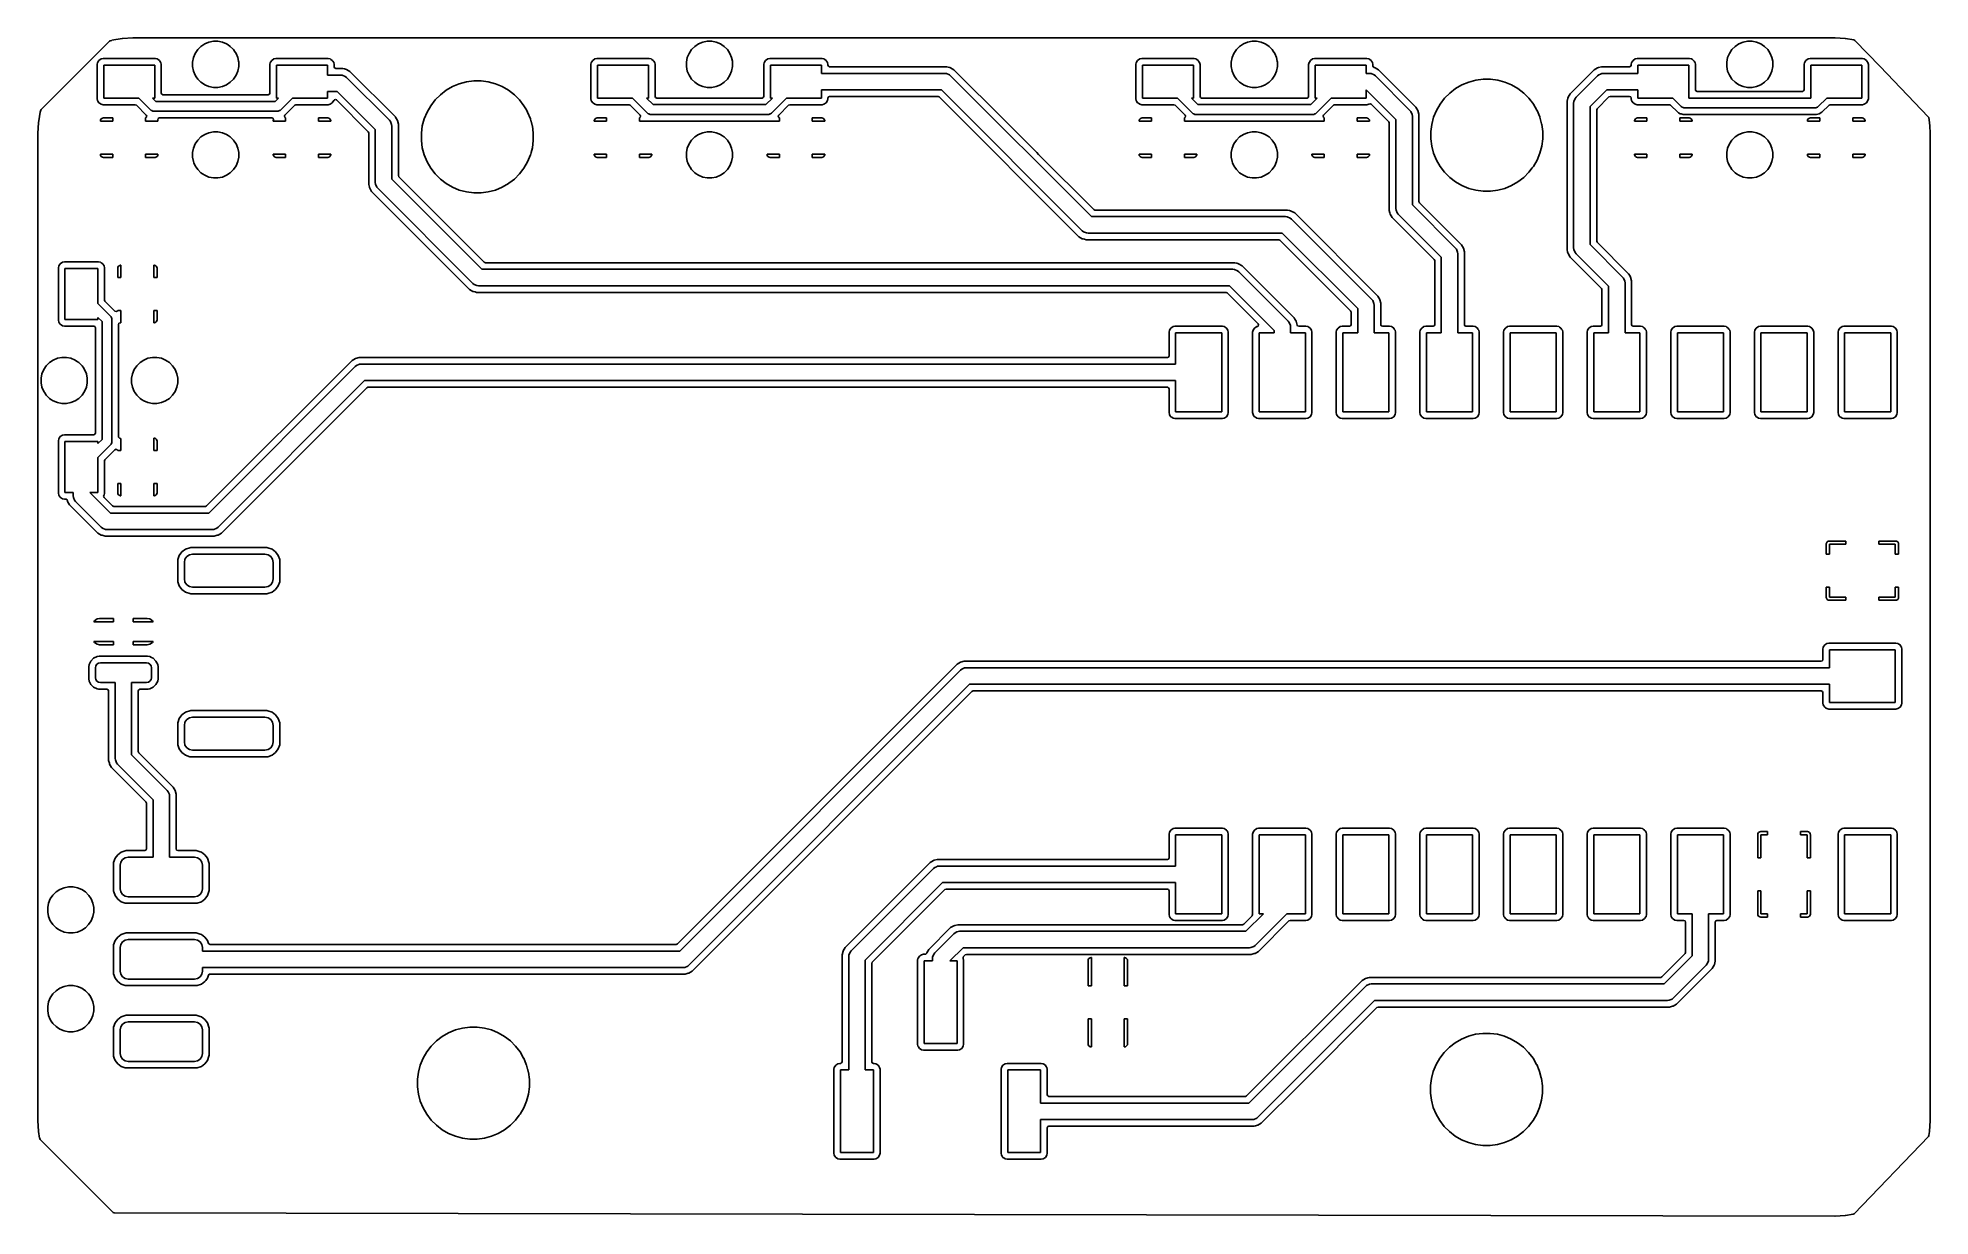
# Model space of a CAD drawing. Extents: x 173.3 to 230.8, y -104.4 to -68.6.
import ezdxf

# ---------------------------------------------------------------- set-up
doc = ezdxf.new("R2010")
doc.units = 0
doc.layers.add('BLACK', color=7, linetype='CONTINUOUS')

msp = doc.modelspace()

# ---------------------------------------------------------------- linework, layer by layer
at = {"layer": 'BLACK', "linetype": 'CONTINUOUS'}
for p, q in [((174.769747, -69.430252), (175.477124, -68.722875)), ((175.477124, -68.722875), (175.498058, -68.710484)), ((175.498058, -68.710484), (175.543333, -68.697293)), ((175.543333, -68.697293), (175.548637, -68.696065)), ((175.548637, -68.696065), (175.862892, -68.641616)), ((175.862892, -68.641616), (175.868326, -68.640985)), ((175.868326, -68.640985), (176.187693, -68.621921)), ((176.187693, -68.621921), (176.190415, -68.621835)), ((176.190415, -68.621835), (176.194493, -68.62182)), ((176.194493, -68.62182), (176.194637, -68.62182)), ((176.194637, -68.62182), (227.851752, -68.62182)), ((178.25346, -68.880883), (178.155883, -68.97846)), ((178.368192, -68.804223), (178.25346, -68.880883)), ((178.49567, -68.75142), (178.368192, -68.804223)), ((178.495681, -68.751417), (178.49567, -68.75142)), ((178.631001, -68.7245), (178.495681, -68.751417)), ((178.631007, -68.7245), (178.631001, -68.7245)), ((178.768993, -68.7245), (178.631007, -68.7245)), ((178.768998, -68.7245), (178.768993, -68.7245)), ((178.904318, -68.751417), (178.768998, -68.7245)), ((178.904329, -68.75142), (178.904318, -68.751417)), ((179.031807, -68.804223), (178.904329, -68.75142)), ((179.031808, -68.804223), (179.031807, -68.804223)), ((179.031811, -68.804225), (179.031808, -68.804223)), ((179.078074, -68.835137), (179.031811, -68.804225)), ((179.146539, -68.880883), (179.078074, -68.835137)), ((179.244116, -68.97846), (179.146539, -68.880883)), ((193.25346, -68.880883), (193.155883, -68.97846)), ((193.368192, -68.804223), (193.25346, -68.880883)), ((193.49567, -68.75142), (193.368192, -68.804223)), ((193.495681, -68.751417), (193.49567, -68.75142)), ((193.631001, -68.7245), (193.495681, -68.751417)), ((193.631007, -68.7245), (193.631001, -68.7245)), ((193.768993, -68.7245), (193.631007, -68.7245)), ((193.768998, -68.7245), (193.768993, -68.7245)), ((193.904318, -68.751417), (193.768998, -68.7245)), ((193.904329, -68.75142), (193.904318, -68.751417)), ((194.031807, -68.804223), (193.904329, -68.75142)), ((194.031808, -68.804223), (194.031807, -68.804223)), ((194.031811, -68.804225), (194.031808, -68.804223)), ((194.078074, -68.835137), (194.031811, -68.804225)), ((194.146539, -68.880883), (194.078074, -68.835137)), ((194.244116, -68.97846), (194.146539, -68.880883)), ((209.80346, -68.880883), (209.705883, -68.97846)), ((209.918192, -68.804223), (209.80346, -68.880883)), ((210.04567, -68.75142), (209.918192, -68.804223)), ((210.045681, -68.751417), (210.04567, -68.75142)), ((210.181001, -68.7245), (210.045681, -68.751417)), ((210.181007, -68.7245), (210.181001, -68.7245)), ((210.318993, -68.7245), (210.181007, -68.7245)), ((210.318998, -68.7245), (210.318993, -68.7245)), ((210.454318, -68.751417), (210.318998, -68.7245)), ((210.454329, -68.75142), (210.454318, -68.751417)), ((210.581807, -68.804223), (210.454329, -68.75142)), ((210.581808, -68.804223), (210.581807, -68.804223)), ((210.581811, -68.804225), (210.581808, -68.804223)), ((210.628074, -68.835137), (210.581811, -68.804225)), ((210.696539, -68.880883), (210.628074, -68.835137)), ((210.794116, -68.97846), (210.696539, -68.880883)), ((224.85346, -68.880883), (224.755883, -68.97846)), ((224.968192, -68.804223), (224.85346, -68.880883)), ((225.09567, -68.75142), (224.968192, -68.804223)), ((225.095681, -68.751417), (225.09567, -68.75142)), ((225.231001, -68.7245), (225.095681, -68.751417)), ((225.231007, -68.7245), (225.231001, -68.7245)), ((225.368993, -68.7245), (225.231007, -68.7245)), ((225.368998, -68.7245), (225.368993, -68.7245)), ((225.504318, -68.751417), (225.368998, -68.7245)), ((225.504329, -68.75142), (225.504318, -68.751417)), ((225.631807, -68.804223), (225.504329, -68.75142)), ((225.631808, -68.804223), (225.631807, -68.804223)), ((225.631811, -68.804225), (225.631808, -68.804223)), ((225.678074, -68.835137), (225.631811, -68.804225)), ((225.746539, -68.880883), (225.678074, -68.835137)), ((225.844116, -68.97846), (225.746539, -68.880883)), ((227.851752, -68.62182), (227.877305, -68.62182)), ((227.877305, -68.62182), (227.880052, -68.621897)), ((227.880052, -68.621897), (227.889839, -68.622446)), ((227.889839, -68.622446), (228.20058, -68.639895)), ((228.20058, -68.639895), (228.206024, -68.640508)), ((228.206024, -68.640508), (228.463917, -68.684324)), ((228.463917, -68.684324), (228.491028, -68.698669)), ((228.491028, -68.698669), (229.255767, -69.493998)), ((173.402148, -70.797851), (174.769747, -69.430252)), ((175.111133, -69.371769), (175.0995, -69.430252)), ((175.0995, -69.430252), (175.0995, -70.469748)), ((175.121669, -69.356001), (175.111133, -69.371769)), ((175.155447, -69.305447), (175.121669, -69.356001)), ((175.221769, -69.261133), (175.155447, -69.305447)), ((175.280252, -69.2495), (175.221769, -69.261133)), ((176.869748, -69.2495), (175.280252, -69.2495)), ((175.3, -70.45), (175.3, -69.45)), ((175.3, -69.45), (176.85, -69.45)), ((176.85, -69.45), (176.85, -70.45)), ((176.928231, -69.261133), (176.869748, -69.2495)), ((176.954795, -69.278882), (176.928231, -69.261133)), ((176.994552, -69.305447), (176.954795, -69.278882)), ((177.008232, -69.325921), (176.994552, -69.305447)), ((177.028331, -69.356001), (177.008232, -69.325921)), ((177.038867, -69.371769), (177.028331, -69.356001)), ((177.0505, -69.430252), (177.038867, -69.371769)), ((177.0505, -69.430255), (177.0505, -69.430252)), ((177.0505, -70.3005), (177.0505, -69.430255)), ((178.026417, -69.220681), (177.9995, -69.356001)), ((177.9995, -69.356001), (177.9995, -69.493998)), ((177.9995, -69.493998), (178.026417, -69.629318)), ((178.02642, -69.22067), (178.026417, -69.220681)), ((178.079223, -69.093192), (178.02642, -69.22067)), ((178.155883, -68.97846), (178.079223, -69.093192)), ((179.274613, -69.024102), (179.244116, -68.97846)), ((179.320775, -69.093189), (179.274613, -69.024102)), ((179.320776, -69.093192), (179.320775, -69.093189)), ((179.373579, -69.22067), (179.320776, -69.093192)), ((179.373582, -69.220681), (179.373579, -69.22067)), ((179.37358, -69.629328), (179.4005, -69.493993)), ((179.395312, -69.329926), (179.373582, -69.220681)), ((179.4005, -69.356007), (179.395312, -69.329926)), ((179.4005, -69.493993), (179.4005, -69.356007)), ((180.361133, -69.371769), (180.3495, -69.430252)), ((180.3495, -69.430252), (180.3495, -69.430255)), ((180.3495, -69.430255), (180.3495, -70.3005)), ((180.371669, -69.356001), (180.361133, -69.371769)), ((180.405447, -69.305447), (180.371669, -69.356001)), ((180.471769, -69.261133), (180.405447, -69.305447)), ((180.530252, -69.2495), (180.471769, -69.261133)), ((182.119748, -69.2495), (180.530252, -69.2495)), ((180.55, -70.45), (180.55, -69.45)), ((180.55, -69.45), (182.1, -69.45)), ((182.1, -69.45), (182.1, -69.75)), ((182.178231, -69.261133), (182.119748, -69.2495)), ((182.204795, -69.278882), (182.178231, -69.261133)), ((182.244552, -69.305447), (182.204795, -69.278882)), ((182.258232, -69.325921), (182.244552, -69.305447)), ((182.288867, -69.371769), (182.258232, -69.325921)), ((182.3005, -69.430252), (182.288867, -69.371769)), ((182.3005, -69.430255), (182.3005, -69.430252)), ((182.3005, -69.5005), (182.3005, -69.430255)), ((182.314852, -69.535148), (182.3005, -69.5005)), ((182.3495, -69.5495), (182.314852, -69.535148)), ((190.111133, -69.371769), (190.0995, -69.430252)), ((190.0995, -69.430252), (190.0995, -70.469748)), ((190.121669, -69.356001), (190.111133, -69.371769)), ((190.155447, -69.305447), (190.121669, -69.356001)), ((190.221769, -69.261133), (190.155447, -69.305447)), ((190.280252, -69.2495), (190.221769, -69.261133)), ((191.869748, -69.2495), (190.280252, -69.2495)), ((190.3, -70.45), (190.3, -69.45)), ((190.3, -69.45), (191.85, -69.45)), ((191.85, -69.45), (191.85, -70.45)), ((191.928231, -69.261133), (191.869748, -69.2495)), ((191.954795, -69.278882), (191.928231, -69.261133)), ((191.994552, -69.305447), (191.954795, -69.278882)), ((192.008232, -69.325921), (191.994552, -69.305447)), ((192.028331, -69.356001), (192.008232, -69.325921)), ((192.038867, -69.371769), (192.028331, -69.356001)), ((192.0505, -69.430252), (192.038867, -69.371769)), ((192.0505, -69.430255), (192.0505, -69.430252)), ((192.0505, -70.4005), (192.0505, -69.430255)), ((193.026417, -69.220681), (192.9995, -69.356001)), ((192.9995, -69.356001), (192.9995, -69.493998)), ((192.9995, -69.493998), (193.026417, -69.629318)), ((193.02642, -69.22067), (193.026417, -69.220681)), ((193.079223, -69.093192), (193.02642, -69.22067)), ((193.155883, -68.97846), (193.079223, -69.093192)), ((194.274613, -69.024102), (194.244116, -68.97846)), ((194.320775, -69.093189), (194.274613, -69.024102)), ((194.320776, -69.093192), (194.320775, -69.093189)), ((194.373579, -69.22067), (194.320776, -69.093192)), ((194.373582, -69.220681), (194.373579, -69.22067)), ((194.37358, -69.629328), (194.4005, -69.493993)), ((194.395312, -69.329926), (194.373582, -69.220681)), ((194.4005, -69.356007), (194.395312, -69.329926)), ((194.4005, -69.493993), (194.4005, -69.356007)), ((195.361133, -69.371769), (195.3495, -69.430252)), ((195.3495, -69.430252), (195.3495, -69.430255)), ((195.3495, -69.430255), (195.3495, -70.4005)), ((195.371669, -69.356001), (195.361133, -69.371769)), ((195.405447, -69.305447), (195.371669, -69.356001)), ((195.471769, -69.261133), (195.405447, -69.305447)), ((195.530252, -69.2495), (195.471769, -69.261133)), ((197.119748, -69.2495), (195.530252, -69.2495)), ((195.55, -70.45), (195.55, -69.45)), ((195.55, -69.45), (197.1, -69.45)), ((197.1, -69.45), (197.1, -69.7)), ((197.178231, -69.261133), (197.119748, -69.2495)), ((197.204795, -69.278882), (197.178231, -69.261133)), ((197.244552, -69.305447), (197.204795, -69.278882)), ((197.258232, -69.325921), (197.244552, -69.305447)), ((197.288867, -69.371769), (197.258232, -69.325921)), ((197.3005, -69.430252), (197.288867, -69.371769)), ((197.3005, -69.430255), (197.3005, -69.430252)), ((197.3005, -69.4505), (197.3005, -69.430255)), ((197.314852, -69.485148), (197.3005, -69.4505)), ((197.3495, -69.4995), (197.314852, -69.485148)), ((200.909309, -69.4995), (197.3495, -69.4995)), ((200.909311, -69.4995), (200.909309, -69.4995)), ((200.9505, -69.510537), (200.909311, -69.4995)), ((200.999673, -69.523713), (200.9505, -69.510537)), ((201.023886, -69.5302), (200.999673, -69.523713)), ((201.023888, -69.530201), (201.023886, -69.5302)), ((201.126614, -69.589511), (201.023888, -69.530201)), ((206.661133, -69.371769), (206.6495, -69.430252)), ((206.6495, -69.430252), (206.6495, -70.469748)), ((206.671669, -69.356001), (206.661133, -69.371769)), ((206.705447, -69.305447), (206.671669, -69.356001)), ((206.771769, -69.261133), (206.705447, -69.305447)), ((206.830252, -69.2495), (206.771769, -69.261133)), ((208.419748, -69.2495), (206.830252, -69.2495)), ((206.85, -70.45), (206.85, -69.45)), ((206.85, -69.45), (208.4, -69.45)), ((208.4, -69.45), (208.4, -70.45)), ((208.478231, -69.261133), (208.419748, -69.2495)), ((208.504795, -69.278882), (208.478231, -69.261133)), ((208.544552, -69.305447), (208.504795, -69.278882)), ((208.558232, -69.325921), (208.544552, -69.305447)), ((208.578331, -69.356001), (208.558232, -69.325921)), ((208.588867, -69.371769), (208.578331, -69.356001)), ((208.6005, -69.430252), (208.588867, -69.371769)), ((208.6005, -69.430255), (208.6005, -69.430252)), ((208.6005, -70.4005), (208.6005, -69.430255)), ((209.576417, -69.220681), (209.5495, -69.356001)), ((209.5495, -69.356001), (209.5495, -69.493998)), ((209.5495, -69.493998), (209.576417, -69.629318)), ((209.57642, -69.22067), (209.576417, -69.220681)), ((209.629223, -69.093192), (209.57642, -69.22067)), ((209.705883, -68.97846), (209.629223, -69.093192)), ((210.824613, -69.024102), (210.794116, -68.97846)), ((210.870775, -69.093189), (210.824613, -69.024102)), ((210.870776, -69.093192), (210.870775, -69.093189)), ((210.923579, -69.22067), (210.870776, -69.093192)), ((210.923582, -69.220681), (210.923579, -69.22067)), ((210.92358, -69.629328), (210.9505, -69.493993)), ((210.945312, -69.329926), (210.923582, -69.220681)), ((210.9505, -69.356007), (210.945312, -69.329926)), ((210.9505, -69.493993), (210.9505, -69.356007)), ((211.911133, -69.371769), (211.8995, -69.430252)), ((211.8995, -69.430252), (211.8995, -69.430255)), ((211.8995, -69.430255), (211.8995, -70.4005)), ((211.921669, -69.356001), (211.911133, -69.371769)), ((211.955447, -69.305447), (211.921669, -69.356001)), ((212.021769, -69.261133), (211.955447, -69.305447)), ((212.080252, -69.2495), (212.021769, -69.261133)), ((213.669748, -69.2495), (212.080252, -69.2495)), ((212.1, -70.45), (212.1, -69.45)), ((212.1, -69.45), (213.65, -69.45)), ((213.65, -69.45), (213.65, -69.7)), ((213.728231, -69.261133), (213.669748, -69.2495)), ((213.754795, -69.278882), (213.728231, -69.261133)), ((213.794552, -69.305447), (213.754795, -69.278882)), ((213.808232, -69.325921), (213.794552, -69.305447)), ((213.838867, -69.371769), (213.808232, -69.325921)), ((213.8505, -69.430252), (213.838867, -69.371769)), ((213.8505, -69.430255), (213.8505, -69.430252)), ((213.8505, -69.472938), (213.8505, -69.430255)), ((213.857064, -69.497436), (213.8505, -69.472938)), ((213.886815, -69.520267), (213.857064, -69.497436)), ((213.899673, -69.523713), (213.886815, -69.520267)), ((213.923886, -69.5302), (213.899673, -69.523713)), ((213.923888, -69.530201), (213.923886, -69.5302)), ((214.026612, -69.58951), (213.923888, -69.530201)), ((220.67611, -69.530201), (220.573385, -69.58951)), ((220.676113, -69.5302), (220.67611, -69.530201)), ((220.700326, -69.523713), (220.676113, -69.5302)), ((220.790688, -69.4995), (220.700326, -69.523713)), ((221.6505, -69.4995), (220.790688, -69.4995)), ((221.685148, -69.485148), (221.6505, -69.4995)), ((221.6995, -69.4505), (221.685148, -69.485148)), ((221.711133, -69.371769), (221.6995, -69.430252)), ((221.6995, -69.430252), (221.6995, -69.430255)), ((221.6995, -69.430255), (221.6995, -69.4505)), ((221.721669, -69.356001), (221.711133, -69.371769)), ((221.755447, -69.305447), (221.721669, -69.356001)), ((221.821769, -69.261133), (221.755447, -69.305447)), ((221.880252, -69.2495), (221.821769, -69.261133)), ((223.469748, -69.2495), (221.880252, -69.2495)), ((221.9, -69.7), (221.9, -69.45)), ((221.9, -69.45), (223.45, -69.45)), ((223.45, -69.45), (223.45, -70.45)), ((223.528231, -69.261133), (223.469748, -69.2495)), ((223.554795, -69.278882), (223.528231, -69.261133)), ((223.594552, -69.305447), (223.554795, -69.278882)), ((223.608232, -69.325921), (223.594552, -69.305447)), ((223.628331, -69.356001), (223.608232, -69.325921)), ((223.638867, -69.371769), (223.628331, -69.356001)), ((223.6505, -69.430252), (223.638867, -69.371769)), ((223.6505, -69.430255), (223.6505, -69.430252)), ((223.6505, -70.2005), (223.6505, -69.430255)), ((224.626417, -69.220681), (224.5995, -69.356001)), ((224.5995, -69.356001), (224.5995, -69.493998)), ((224.5995, -69.493998), (224.626417, -69.629318)), ((224.62642, -69.22067), (224.626417, -69.220681)), ((224.679223, -69.093192), (224.62642, -69.22067)), ((224.755883, -68.97846), (224.679223, -69.093192)), ((225.874613, -69.024102), (225.844116, -68.97846)), ((225.920775, -69.093189), (225.874613, -69.024102)), ((225.920776, -69.093192), (225.920775, -69.093189)), ((225.973579, -69.22067), (225.920776, -69.093192)), ((225.973582, -69.220681), (225.973579, -69.22067)), ((225.97358, -69.629328), (226.0005, -69.493993)), ((225.995312, -69.329926), (225.973582, -69.220681)), ((226.0005, -69.356007), (225.995312, -69.329926)), ((226.0005, -69.493993), (226.0005, -69.356007)), ((226.961133, -69.371769), (226.9495, -69.430252)), ((226.9495, -69.430252), (226.9495, -69.430255)), ((226.9495, -69.430255), (226.9495, -70.2005)), ((226.971669, -69.356001), (226.961133, -69.371769)), ((227.005447, -69.305447), (226.971669, -69.356001)), ((227.071769, -69.261133), (227.005447, -69.305447)), ((227.130252, -69.2495), (227.071769, -69.261133)), ((228.719748, -69.2495), (227.130252, -69.2495)), ((227.15, -70.45), (227.15, -69.45)), ((227.15, -69.45), (228.7, -69.45)), ((228.7, -69.45), (228.7, -70.45)), ((228.778231, -69.261133), (228.719748, -69.2495)), ((228.804795, -69.278882), (228.778231, -69.261133)), ((228.844552, -69.305447), (228.804795, -69.278882)), ((228.858232, -69.325921), (228.844552, -69.305447)), ((228.888867, -69.371769), (228.858232, -69.325921)), ((228.9005, -69.430252), (228.888867, -69.371769)), ((228.9005, -70.469748), (228.9005, -69.430252)), ((229.255767, -69.493998), (230.720944, -71.017782)), ((178.026417, -69.629318), (178.02642, -69.629329)), ((178.02642, -69.629329), (178.079223, -69.756807)), ((178.079223, -69.756807), (178.079225, -69.756811)), ((178.079225, -69.756811), (178.110137, -69.803074)), ((178.110137, -69.803074), (178.155883, -69.871539)), ((178.155883, -69.871539), (178.25346, -69.969116)), ((178.25346, -69.969116), (178.299102, -69.999613)), ((178.299102, -69.999613), (178.368189, -70.045775)), ((178.368189, -70.045775), (178.495672, -70.09858)), ((178.495672, -70.09858), (178.495678, -70.098581)), ((178.495678, -70.098581), (178.495681, -70.098582)), ((178.495681, -70.098582), (178.631001, -70.125499)), ((178.768993, -70.1255), (178.904328, -70.09858)), ((178.904328, -70.09858), (179.031811, -70.045775)), ((179.031811, -70.045775), (179.146542, -69.969114)), ((179.146542, -69.969114), (179.244114, -69.871542)), ((179.244114, -69.871542), (179.320775, -69.756811)), ((179.320775, -69.756811), (179.37358, -69.629328)), ((182.1, -69.75), (182.5, -69.75)), ((182.559309, -69.5495), (182.3495, -69.5495)), ((182.5, -69.75), (182.548773, -69.754804)), ((182.548773, -69.754804), (182.638893, -69.792133)), ((182.559311, -69.5495), (182.559309, -69.5495)), ((182.613408, -69.563996), (182.559311, -69.5495)), ((182.640458, -69.571244), (182.613408, -69.563996)), ((182.638893, -69.792133), (182.638897, -69.792137)), ((182.638897, -69.792137), (182.676777, -69.823223)), ((182.673887, -69.580201), (182.640458, -69.571244)), ((182.67389, -69.580202), (182.673887, -69.580201)), ((182.776614, -69.639511), (182.67389, -69.580202)), ((182.676777, -69.823223), (183.976777, -71.123224)), ((182.776615, -69.639512), (182.776614, -69.639511)), ((184.160487, -71.023383), (182.776615, -69.639512)), ((185.896272, -70.101595), (185.703228, -70.21305)), ((186.102217, -70.01629), (185.896272, -70.101595)), ((186.102223, -70.016288), (186.102217, -70.01629)), ((186.317525, -69.958598), (186.102223, -70.016288)), ((186.317533, -69.958596), (186.317525, -69.958598)), ((186.317537, -69.958596), (186.317533, -69.958596)), ((186.538543, -69.9295), (186.317537, -69.958596)), ((186.761457, -69.9295), (186.538543, -69.9295)), ((186.982463, -69.958596), (186.761457, -69.9295)), ((186.982467, -69.958597), (186.982463, -69.958596)), ((186.982474, -69.958598), (186.982467, -69.958597)), ((187.197776, -70.016288), (186.982474, -69.958598)), ((187.197782, -70.01629), (187.197776, -70.016288)), ((187.403727, -70.101595), (187.197782, -70.01629)), ((187.596771, -70.21305), (187.403726, -70.101595)), ((187.403726, -70.101595), (187.403727, -70.101595)), ((193.026417, -69.629318), (193.02642, -69.629329)), ((193.02642, -69.629329), (193.079223, -69.756807)), ((193.079223, -69.756807), (193.079225, -69.756811)), ((193.079225, -69.756811), (193.110137, -69.803074)), ((193.110137, -69.803074), (193.155883, -69.871539)), ((193.155883, -69.871539), (193.25346, -69.969116)), ((193.25346, -69.969116), (193.299102, -69.999613)), ((193.299102, -69.999613), (193.368189, -70.045775)), ((193.368189, -70.045775), (193.495672, -70.09858)), ((193.495672, -70.09858), (193.495678, -70.098581)), ((193.495678, -70.098581), (193.495681, -70.098582)), ((193.495681, -70.098582), (193.631001, -70.125499)), ((193.768993, -70.1255), (193.904328, -70.09858)), ((193.904328, -70.09858), (194.031811, -70.045775)), ((194.031811, -70.045775), (194.146542, -69.969114)), ((194.146542, -69.969114), (194.244114, -69.871542)), ((194.244114, -69.871542), (194.320775, -69.756811)), ((194.320775, -69.756811), (194.37358, -69.629328)), ((197.1, -69.7), (200.85, -69.7)), ((200.85, -69.7), (200.898773, -69.704804)), ((200.898773, -69.704804), (200.988893, -69.742133)), ((200.988893, -69.742133), (200.988897, -69.742137)), ((200.988897, -69.742137), (201.026777, -69.773223)), ((201.026777, -69.773223), (205.303554, -74.05)), ((202.677257, -71.140154), (201.126614, -69.589511)), ((209.576417, -69.629318), (209.57642, -69.629329)), ((209.57642, -69.629329), (209.629223, -69.756807)), ((209.629223, -69.756807), (209.629225, -69.756811)), ((209.629225, -69.756811), (209.660137, -69.803074)), ((209.660137, -69.803074), (209.705883, -69.871539)), ((209.705883, -69.871539), (209.80346, -69.969116)), ((209.80346, -69.969116), (209.849102, -69.999613)), ((209.849102, -69.999613), (209.918189, -70.045775)), ((209.918189, -70.045775), (210.045672, -70.09858)), ((210.045672, -70.09858), (210.045678, -70.098581)), ((210.045678, -70.098581), (210.045681, -70.098582)), ((210.045681, -70.098582), (210.181001, -70.125499)), ((210.318993, -70.1255), (210.454328, -70.09858)), ((210.454328, -70.09858), (210.581811, -70.045775)), ((210.581811, -70.045775), (210.696542, -69.969114)), ((210.696542, -69.969114), (210.794114, -69.871542)), ((210.794114, -69.871542), (210.870775, -69.756811)), ((210.870775, -69.756811), (210.92358, -69.629328)), ((213.65, -69.7), (213.75, -69.7)), ((213.75, -69.7), (213.798773, -69.704804)), ((213.798773, -69.704804), (213.888893, -69.742133)), ((213.888893, -69.742133), (213.888897, -69.742137)), ((213.888897, -69.742137), (213.926777, -69.773223)), ((213.926777, -69.773223), (214.976777, -70.823223)), ((214.026614, -69.589511), (214.026612, -69.58951)), ((215.160489, -70.723386), (214.026614, -69.589511)), ((216.556272, -70.051595), (216.363228, -70.16305)), ((216.762217, -69.96629), (216.556272, -70.051595)), ((216.762223, -69.966288), (216.762217, -69.96629)), ((216.977525, -69.908598), (216.762223, -69.966288)), ((216.977533, -69.908596), (216.977525, -69.908598)), ((216.977537, -69.908596), (216.977533, -69.908596)), ((217.198543, -69.8795), (216.977537, -69.908596)), ((217.421457, -69.8795), (217.198543, -69.8795)), ((217.642463, -69.908596), (217.421457, -69.8795)), ((217.642467, -69.908597), (217.642463, -69.908596)), ((217.642474, -69.908598), (217.642467, -69.908597)), ((217.857776, -69.966288), (217.642474, -69.908598)), ((217.857782, -69.96629), (217.857776, -69.966288)), ((218.063727, -70.051595), (217.857782, -69.96629)), ((218.256771, -70.16305), (218.063726, -70.051595)), ((218.063726, -70.051595), (218.063727, -70.051595)), ((220.573385, -69.58951), (219.839512, -70.323384)), ((220.023223, -70.423223), (220.673223, -69.773223)), ((220.673223, -69.773223), (220.711108, -69.742132)), ((220.711108, -69.742132), (220.763899, -69.720265)), ((220.763899, -69.720265), (220.801227, -69.704804)), ((220.801227, -69.704804), (220.85, -69.7)), ((220.85, -69.7), (221.9, -69.7)), ((224.626417, -69.629318), (224.62642, -69.629329)), ((224.62642, -69.629329), (224.679223, -69.756807)), ((224.679223, -69.756807), (224.679225, -69.756811)), ((224.679225, -69.756811), (224.710137, -69.803074)), ((224.710137, -69.803074), (224.755883, -69.871539)), ((224.755883, -69.871539), (224.85346, -69.969116)), ((224.85346, -69.969116), (224.899102, -69.999613)), ((224.899102, -69.999613), (224.968189, -70.045775)), ((224.968189, -70.045775), (225.095672, -70.09858)), ((225.095672, -70.09858), (225.095678, -70.098581)), ((225.095678, -70.098581), (225.095681, -70.098582)), ((225.095681, -70.098582), (225.231001, -70.125499)), ((225.368993, -70.1255), (225.504328, -70.09858)), ((225.504328, -70.09858), (225.631811, -70.045775)), ((225.631811, -70.045775), (225.746542, -69.969114)), ((225.746542, -69.969114), (225.844114, -69.871542)), ((225.844114, -69.871542), (225.920775, -69.756811)), ((225.920775, -69.756811), (225.97358, -69.629328)), ((175.0995, -70.469748), (175.111133, -70.528231)), ((175.111133, -70.528231), (175.119456, -70.540687)), ((175.119456, -70.540687), (175.155447, -70.594552)), ((175.155447, -70.594552), (175.177472, -70.609268)), ((175.177472, -70.609268), (175.221769, -70.638867)), ((175.221769, -70.638867), (175.280252, -70.6505)), ((175.280252, -70.6505), (176.259522, -70.6505)), ((176.362868, -70.45), (175.3, -70.45)), ((176.259522, -70.6505), (176.29417, -70.664852)), ((176.29417, -70.664852), (176.59567, -70.966352)), ((176.718934, -70.806066), (176.362868, -70.45)), ((176.85, -70.45), (176.787132, -70.45)), ((176.787132, -70.45), (176.887132, -70.55)), ((176.887132, -70.55), (180.512868, -70.55)), ((177.064852, -70.335148), (177.0505, -70.3005)), ((177.0995, -70.3495), (177.064852, -70.335148)), ((180.3005, -70.3495), (177.0995, -70.3495)), ((178.631001, -70.125499), (178.631007, -70.1255)), ((178.631007, -70.1255), (178.768993, -70.1255)), ((180.335148, -70.335148), (180.3005, -70.3495)), ((180.3495, -70.3005), (180.335148, -70.335148)), ((180.512868, -70.55), (180.612868, -70.45)), ((180.612868, -70.45), (180.55, -70.45)), ((181.037132, -70.45), (180.681066, -70.806066)), ((180.80433, -70.966352), (181.10583, -70.664852)), ((182.1, -70.45), (181.037132, -70.45)), ((181.10583, -70.664852), (181.140478, -70.6505)), ((181.140478, -70.6505), (182.119745, -70.6505)), ((182.396446, -70.25), (182.1, -70.25)), ((182.1, -70.25), (182.1, -70.45)), ((182.119745, -70.6505), (182.119748, -70.6505)), ((182.119748, -70.6505), (182.178231, -70.638867)), ((182.178231, -70.638867), (182.244552, -70.594552)), ((182.244552, -70.594552), (182.288867, -70.528231)), ((182.288867, -70.528231), (182.288868, -70.528227)), ((182.288868, -70.528227), (182.290715, -70.523771)), ((182.290715, -70.523771), (182.29333, -70.524854)), ((182.29333, -70.524854), (182.308627, -70.501769)), ((182.308627, -70.501769), (182.345381, -70.494311)), ((182.345381, -70.494311), (182.370655, -70.507758)), ((182.370655, -70.507758), (183.335148, -71.472251)), ((183.55, -71.403553), (182.396446, -70.25)), ((185.23305, -70.683228), (185.121595, -70.876272)), ((185.23306, -70.683213), (185.23305, -70.683228)), ((185.368748, -70.506381), (185.23306, -70.683213)), ((185.368758, -70.506369), (185.368748, -70.506381)), ((185.526369, -70.348758), (185.368758, -70.506369)), ((185.526381, -70.348748), (185.526369, -70.348758)), ((185.703213, -70.21306), (185.526381, -70.348748)), ((185.703228, -70.21305), (185.703213, -70.21306)), ((187.596786, -70.21306), (187.596771, -70.21305)), ((187.773618, -70.348748), (187.596786, -70.21306)), ((187.77363, -70.348758), (187.773618, -70.348748)), ((187.931241, -70.506369), (187.77363, -70.348758)), ((187.931251, -70.506381), (187.931241, -70.506369)), ((188.066939, -70.683213), (187.931251, -70.506381)), ((188.066945, -70.683222), (188.066939, -70.683213)), ((188.066948, -70.683226), (188.066945, -70.683222)), ((188.118347, -70.772251), (188.066948, -70.683226)), ((190.0995, -70.469748), (190.111133, -70.528231)), ((190.111133, -70.528231), (190.119456, -70.540687)), ((190.119456, -70.540687), (190.155447, -70.594552)), ((190.155447, -70.594552), (190.177472, -70.609268)), ((190.177472, -70.609268), (190.221769, -70.638867)), ((190.221769, -70.638867), (190.280252, -70.6505)), ((190.280252, -70.6505), (191.259522, -70.6505)), ((191.362868, -70.45), (190.3, -70.45)), ((191.259522, -70.6505), (191.29417, -70.664852)), ((191.29417, -70.664852), (191.59567, -70.966352)), ((191.818934, -70.906066), (191.362868, -70.45)), ((191.85, -70.45), (191.787132, -70.45)), ((191.787132, -70.45), (191.987132, -70.65)), ((191.987132, -70.65), (195.412868, -70.65)), ((192.064852, -70.435148), (192.0505, -70.4005)), ((192.0995, -70.4495), (192.064852, -70.435148)), ((195.3005, -70.4495), (192.0995, -70.4495)), ((193.631001, -70.125499), (193.631007, -70.1255)), ((193.631007, -70.1255), (193.768993, -70.1255)), ((195.335148, -70.435148), (195.3005, -70.4495)), ((195.3495, -70.4005), (195.335148, -70.435148)), ((195.412868, -70.65), (195.612868, -70.45)), ((195.612868, -70.45), (195.55, -70.45)), ((196.037132, -70.45), (195.581066, -70.906066)), ((195.804328, -70.966353), (196.10583, -70.664852)), ((197.1, -70.45), (196.037132, -70.45)), ((196.10583, -70.664852), (196.140478, -70.6505)), ((196.140478, -70.6505), (197.119745, -70.6505)), ((200.746446, -70.2), (197.1, -70.2)), ((197.1, -70.2), (197.1, -70.45)), ((197.119745, -70.6505), (197.119748, -70.6505)), ((197.119748, -70.6505), (197.178231, -70.638867)), ((197.178231, -70.638867), (197.244552, -70.594552)), ((197.244552, -70.594552), (197.288867, -70.528231)), ((197.288867, -70.528231), (197.3005, -70.469748)), ((197.3005, -70.4495), (197.314852, -70.414852)), ((197.3005, -70.469748), (197.3005, -70.4495)), ((197.314852, -70.414852), (197.3495, -70.4005)), ((197.3495, -70.4005), (200.643101, -70.4005)), ((200.643101, -70.4005), (200.677749, -70.414852)), ((200.677749, -70.414852), (204.923386, -74.660489)), ((205.023223, -74.476777), (200.746446, -70.2)), ((206.6495, -70.469748), (206.661133, -70.528231)), ((206.661133, -70.528231), (206.669456, -70.540687)), ((206.669456, -70.540687), (206.705447, -70.594552)), ((206.705447, -70.594552), (206.727472, -70.609268)), ((206.727472, -70.609268), (206.771769, -70.638867)), ((206.771769, -70.638867), (206.830252, -70.6505)), ((206.830252, -70.6505), (207.809522, -70.6505)), ((207.912868, -70.45), (206.85, -70.45)), ((207.809522, -70.6505), (207.84417, -70.664852)), ((207.84417, -70.664852), (208.14567, -70.966352)), ((208.368934, -70.906066), (207.912868, -70.45)), ((208.4, -70.45), (208.337132, -70.45)), ((208.337132, -70.45), (208.537132, -70.65)), ((208.537132, -70.65), (211.962868, -70.65)), ((208.614852, -70.435148), (208.6005, -70.4005)), ((208.6495, -70.4495), (208.614852, -70.435148)), ((211.8505, -70.4495), (208.6495, -70.4495)), ((210.181001, -70.125499), (210.181007, -70.1255)), ((210.181007, -70.1255), (210.318993, -70.1255)), ((211.885148, -70.435148), (211.8505, -70.4495)), ((211.8995, -70.4005), (211.885148, -70.435148)), ((211.962868, -70.65), (212.162868, -70.45)), ((212.162868, -70.45), (212.1, -70.45)), ((212.587132, -70.45), (212.131066, -70.906066)), ((212.354328, -70.966353), (212.65583, -70.664852)), ((213.65, -70.45), (212.587132, -70.45)), ((212.65583, -70.664852), (212.690478, -70.6505)), ((212.690478, -70.6505), (213.669745, -70.6505)), ((214.55, -71.103554), (213.65, -70.203554)), ((213.65, -70.203554), (213.65, -70.45)), ((213.669745, -70.6505), (213.669748, -70.6505)), ((213.669748, -70.6505), (213.728231, -70.638867)), ((213.728231, -70.638867), (213.738873, -70.631755)), ((213.738873, -70.631755), (213.775652, -70.624437)), ((213.775652, -70.624437), (213.800745, -70.637848)), ((213.800745, -70.637848), (214.335148, -71.172251)), ((215.89305, -70.633228), (215.781595, -70.826272)), ((215.89306, -70.633213), (215.89305, -70.633228)), ((216.028748, -70.456381), (215.89306, -70.633213)), ((216.028758, -70.456369), (216.028748, -70.456381)), ((216.186369, -70.298758), (216.028758, -70.456369)), ((216.186381, -70.298748), (216.186369, -70.298758)), ((216.363213, -70.16306), (216.186381, -70.298748)), ((216.363228, -70.16305), (216.363213, -70.16306)), ((218.256786, -70.16306), (218.256771, -70.16305)), ((218.433618, -70.298748), (218.256786, -70.16306)), ((218.43363, -70.298758), (218.433618, -70.298748)), ((218.591241, -70.456369), (218.43363, -70.298758)), ((218.591251, -70.456381), (218.591241, -70.456369)), ((218.655942, -70.540687), (218.591251, -70.456381)), ((218.676367, -70.567305), (218.655942, -70.540687)), ((218.676368, -70.567308), (218.676367, -70.567305)), ((218.726948, -70.633226), (218.676368, -70.567308)), ((218.730204, -70.638866), (218.726948, -70.633226)), ((218.834183, -70.818962), (218.730204, -70.638866)), ((219.773934, -70.449501), (219.7495, -70.540687)), ((219.7495, -70.540687), (219.7495, -70.540691)), ((219.7495, -70.540691), (219.7495, -75.059309)), ((219.7802, -70.426113), (219.773934, -70.449501)), ((219.780201, -70.426111), (219.7802, -70.426113)), ((219.839511, -70.323385), (219.780201, -70.426111)), ((219.839512, -70.323384), (219.839511, -70.323385)), ((219.95, -70.6), (219.954804, -70.551227)), ((219.95, -75), (219.95, -70.6)), ((219.954804, -70.551227), (219.992133, -70.461107)), ((219.992133, -70.461107), (219.992137, -70.461102)), ((219.992137, -70.461102), (220.023223, -70.423223)), ((220.953554, -70.2), (220.45, -70.703554)), ((220.664852, -70.772251), (221.022252, -70.414852)), ((221.9, -70.2), (220.953554, -70.2)), ((221.022252, -70.414852), (221.0569, -70.4005)), ((221.0569, -70.4005), (221.6505, -70.4005)), ((221.6505, -70.4005), (221.685148, -70.414852)), ((221.685148, -70.414852), (221.6995, -70.4495)), ((221.6995, -70.4495), (221.6995, -70.469748)), ((221.6995, -70.469748), (221.711133, -70.528231)), ((221.711133, -70.528231), (221.719456, -70.540687)), ((221.719456, -70.540687), (221.755447, -70.594552)), ((221.755447, -70.594552), (221.777472, -70.609268)), ((221.777472, -70.609268), (221.821769, -70.638867)), ((221.821769, -70.638867), (221.880252, -70.6505)), ((221.880252, -70.6505), (222.859522, -70.6505)), ((221.9, -70.45), (221.9, -70.2)), ((222.962868, -70.45), (221.9, -70.45)), ((222.859522, -70.6505), (222.89417, -70.664852)), ((222.89417, -70.664852), (223.109788, -70.88047)), ((223.218934, -70.706066), (222.962868, -70.45)), ((223.45, -70.45), (227.15, -70.45)), ((223.664852, -70.235148), (223.6505, -70.2005)), ((223.6995, -70.2495), (223.664852, -70.235148)), ((226.9005, -70.2495), (223.6995, -70.2495)), ((225.231001, -70.125499), (225.231007, -70.1255)), ((225.231007, -70.1255), (225.368993, -70.1255)), ((226.935148, -70.235148), (226.9005, -70.2495)), ((226.9495, -70.2005), (226.935148, -70.235148)), ((227.637132, -70.45), (227.381066, -70.706066)), ((227.490212, -70.88047), (227.70583, -70.664852)), ((228.7, -70.45), (227.637132, -70.45)), ((227.70583, -70.664852), (227.740478, -70.6505)), ((227.740478, -70.6505), (228.719745, -70.6505)), ((228.719745, -70.6505), (228.719748, -70.6505)), ((228.719748, -70.6505), (228.778231, -70.638867)), ((228.778231, -70.638867), (228.844552, -70.594552)), ((228.844552, -70.594552), (228.888867, -70.528231)), ((228.888867, -70.528231), (228.9005, -70.469748)), ((173.300655, -71.518546), (173.318491, -71.200167)), ((173.318491, -71.200167), (173.319103, -71.194724)), ((173.319103, -71.194724), (173.328353, -71.140154)), ((173.328353, -71.140154), (173.372399, -70.880291)), ((173.372399, -70.880291), (173.373615, -70.874953)), ((173.373615, -70.874953), (173.389706, -70.818958)), ((173.389706, -70.818958), (173.402148, -70.797851)), ((175.205802, -71.11098), (175.2, -71.140154)), ((175.2, -71.140154), (175.2, -71.15)), ((175.2, -71.15), (175.575, -71.15)), ((175.227902, -71.077904), (175.205802, -71.11098)), ((175.260977, -71.055804), (175.227902, -71.077904)), ((175.260981, -71.055802), (175.260977, -71.055804)), ((175.290154, -71.050001), (175.260981, -71.055802)), ((175.290155, -71.05), (175.290154, -71.050001)), ((175.575, -71.05), (175.290155, -71.05)), ((175.575, -71.15), (175.575, -71.05)), ((176.584884, -71.040115), (176.575, -71.05)), ((176.575, -71.05), (176.575, -71.15)), ((176.575, -71.15), (176.949999, -71.15)), ((176.59567, -71.035648), (176.584884, -71.040115)), ((176.59567, -70.966352), (176.610022, -71.001)), ((176.610022, -71.001), (176.59567, -71.035648)), ((176.741665, -70.824721), (176.718934, -70.806066)), ((176.760074, -70.832346), (176.741665, -70.824721)), ((176.795736, -70.847118), (176.760074, -70.832346)), ((176.825, -70.85), (176.795736, -70.847118)), ((180.575, -70.85), (176.825, -70.85)), ((176.943815, -71.109057), (176.951133, -71.072275)), ((176.949998, -71.140152), (176.943815, -71.109057)), ((176.949999, -71.140155), (176.949998, -71.140152)), ((176.949999, -71.15), (176.949999, -71.140155)), ((176.951133, -71.072275), (176.982317, -71.051441)), ((176.982317, -71.051441), (176.991874, -71.0505)), ((176.991874, -71.0505), (180.408126, -71.0505)), ((180.408126, -71.0505), (180.442774, -71.064852)), ((180.442774, -71.064852), (180.457126, -71.0995)), ((180.456185, -71.109059), (180.45, -71.140154)), ((180.45, -71.140154), (180.45, -71.15)), ((180.45, -71.15), (180.825, -71.15)), ((180.457126, -71.0995), (180.456185, -71.109059)), ((180.604264, -70.847118), (180.575, -70.85)), ((180.639926, -70.832346), (180.604264, -70.847118)), ((180.658335, -70.824721), (180.639926, -70.832346)), ((180.681066, -70.806066), (180.658335, -70.824721)), ((180.789978, -71.001), (180.796295, -70.985748)), ((180.790961, -71.003374), (180.789978, -71.001)), ((180.790217, -71.005834), (180.790961, -71.003374)), ((180.798011, -71.020394), (180.790217, -71.005834)), ((180.796295, -70.985748), (180.80108, -70.969939)), ((180.80433, -71.035648), (180.798011, -71.020394)), ((180.80108, -70.969939), (180.803346, -70.968725)), ((180.803346, -70.968725), (180.80433, -70.966352)), ((180.806703, -71.036631), (180.80433, -71.035648)), ((180.807917, -71.038898), (180.806703, -71.036631)), ((180.825, -71.052899), (180.807917, -71.038898)), ((180.825, -71.15), (180.825, -71.052899)), ((182.109846, -71.05), (181.825, -71.05)), ((181.825, -71.05), (181.825, -71.15)), ((181.825, -71.15), (182.199999, -71.15)), ((182.139019, -71.055802), (182.109846, -71.05)), ((182.172095, -71.077902), (182.139019, -71.055802)), ((182.194195, -71.110977), (182.172095, -71.077902)), ((182.194197, -71.110981), (182.194195, -71.110977)), ((182.199998, -71.140154), (182.194197, -71.110981)), ((182.199999, -71.140155), (182.199998, -71.140154)), ((182.199999, -71.15), (182.199999, -71.140155)), ((183.976777, -71.123224), (184.007868, -71.161108)), ((184.007868, -71.161108), (184.045197, -71.251228)), ((184.045197, -71.251228), (184.045197, -71.251237)), ((184.045197, -71.251237), (184.05, -71.3)), ((184.160492, -71.023389), (184.160487, -71.023383)), ((184.16559, -71.032219), (184.160492, -71.023389)), ((184.219799, -71.126114), (184.16559, -71.032219)), ((184.2198, -71.126118), (184.219799, -71.126114)), ((184.2505, -71.240688), (184.2198, -71.126118)), ((184.2505, -71.518536), (184.2505, -71.240688)), ((185.036288, -71.082223), (184.978598, -71.297525)), ((185.03629, -71.082217), (185.036288, -71.082223)), ((185.121595, -70.876272), (185.03629, -71.082217)), ((188.163208, -70.849953), (188.118347, -70.772251)), ((188.178405, -70.876274), (188.163208, -70.849953)), ((188.262986, -71.08047), (188.178405, -70.876274)), ((188.263709, -71.082217), (188.262986, -71.08047)), ((188.263711, -71.082223), (188.263709, -71.082217)), ((188.279234, -71.140154), (188.263711, -71.082223)), ((188.281986, -71.150426), (188.279234, -71.140154)), ((188.316691, -71.279949), (188.281986, -71.150426)), ((190.205802, -71.11098), (190.2, -71.140154)), ((190.2, -71.140154), (190.2, -71.15)), ((190.2, -71.15), (190.575, -71.15)), ((190.227902, -71.077904), (190.205802, -71.11098)), ((190.260977, -71.055804), (190.227902, -71.077904)), ((190.260981, -71.055802), (190.260977, -71.055804)), ((190.290154, -71.050001), (190.260981, -71.055802)), ((190.290155, -71.05), (190.290154, -71.050001)), ((190.575, -71.05), (190.290155, -71.05)), ((190.575, -71.15), (190.575, -71.05)), ((191.584884, -71.040115), (191.575, -71.05)), ((191.575, -71.05), (191.575, -71.15)), ((191.575, -71.15), (191.85, -71.15)), ((191.59567, -71.035648), (191.584884, -71.040115)), ((191.59567, -70.966352), (191.610022, -71.001)), ((191.610022, -71.001), (191.59567, -71.035648)), ((191.841665, -70.924721), (191.818934, -70.906066)), ((191.860651, -70.932585), (191.841665, -70.924721)), ((191.85, -71.15), (191.871844, -71.15)), ((191.895736, -70.947118), (191.860651, -70.932585)), ((191.871844, -71.15), (191.878236, -71.150419)), ((191.878236, -71.150419), (191.878852, -71.1505)), ((191.878852, -71.1505), (191.878856, -71.1505)), ((191.878856, -71.1505), (195.521148, -71.1505)), ((191.925, -70.95), (191.895736, -70.947118)), ((195.475, -70.95), (191.925, -70.95)), ((195.504264, -70.947118), (195.475, -70.95)), ((195.539349, -70.932585), (195.504264, -70.947118)), ((195.521148, -71.1505), (195.521764, -71.150419)), ((195.521764, -71.150419), (195.528156, -71.15)), ((195.528156, -71.15), (195.825, -71.15)), ((195.558335, -70.924721), (195.539349, -70.932585)), ((195.581066, -70.906066), (195.558335, -70.924721)), ((195.789977, -71.001), (195.796295, -70.985745)), ((195.79096, -71.003374), (195.789977, -71.001)), ((195.790216, -71.005835), (195.79096, -71.003374)), ((195.79801, -71.020393), (195.790216, -71.005835)), ((195.796295, -70.985745), (195.801079, -70.96994)), ((195.804329, -71.035648), (195.79801, -71.020393)), ((195.801079, -70.96994), (195.803345, -70.968726)), ((195.803345, -70.968726), (195.804328, -70.966353)), ((195.806703, -71.036631), (195.804329, -71.035648)), ((195.807917, -71.038898), (195.806703, -71.036631)), ((195.825, -71.052898), (195.807917, -71.038898)), ((195.825, -71.15), (195.825, -71.052898)), ((197.109846, -71.05), (196.825, -71.05)), ((196.825, -71.05), (196.825, -71.15)), ((196.825, -71.15), (197.199999, -71.15)), ((197.139019, -71.055802), (197.109846, -71.05)), ((197.172095, -71.077902), (197.139019, -71.055802)), ((197.194195, -71.110977), (197.172095, -71.077902)), ((197.194197, -71.110981), (197.194195, -71.110977)), ((197.199998, -71.140154), (197.194197, -71.110981)), ((197.199999, -71.140155), (197.199998, -71.140154)), ((197.199999, -71.15), (197.199999, -71.140155)), ((203.643104, -72.106001), (202.677257, -71.140154)), ((206.755802, -71.11098), (206.75, -71.140154)), ((206.75, -71.140154), (206.75, -71.15)), ((206.75, -71.15), (207.125, -71.15)), ((206.777902, -71.077904), (206.755802, -71.11098)), ((206.810977, -71.055804), (206.777902, -71.077904)), ((206.810981, -71.055802), (206.810977, -71.055804)), ((206.840154, -71.050001), (206.810981, -71.055802)), ((206.840155, -71.05), (206.840154, -71.050001)), ((207.125, -71.05), (206.840155, -71.05)), ((207.125, -71.15), (207.125, -71.05)), ((208.134884, -71.040115), (208.125, -71.05)), ((208.125, -71.05), (208.125, -71.15)), ((208.125, -71.15), (208.4, -71.15)), ((208.14567, -71.035648), (208.134884, -71.040115)), ((208.14567, -70.966352), (208.160022, -71.001)), ((208.160022, -71.001), (208.14567, -71.035648)), ((208.391665, -70.924721), (208.368934, -70.906066)), ((208.410651, -70.932585), (208.391665, -70.924721)), ((208.4, -71.15), (208.421844, -71.15)), ((208.445736, -70.947118), (208.410651, -70.932585)), ((208.421844, -71.15), (208.428236, -71.150419)), ((208.428236, -71.150419), (208.428852, -71.1505)), ((208.428852, -71.1505), (208.428856, -71.1505)), ((208.428856, -71.1505), (212.071148, -71.1505)), ((208.475, -70.95), (208.445736, -70.947118)), ((212.025, -70.95), (208.475, -70.95)), ((212.054264, -70.947118), (212.025, -70.95)), ((212.089349, -70.932585), (212.054264, -70.947118)), ((212.071148, -71.1505), (212.071764, -71.150419)), ((212.071764, -71.150419), (212.078156, -71.15)), ((212.078156, -71.15), (212.375, -71.15)), ((212.108335, -70.924721), (212.089349, -70.932585)), ((212.131066, -70.906066), (212.108335, -70.924721)), ((212.339977, -71.001), (212.346295, -70.985745)), ((212.34096, -71.003374), (212.339977, -71.001)), ((212.340216, -71.005835), (212.34096, -71.003374)), ((212.34801, -71.020393), (212.340216, -71.005835)), ((212.346295, -70.985745), (212.351079, -70.96994)), ((212.354329, -71.035648), (212.34801, -71.020393)), ((212.351079, -70.96994), (212.353345, -70.968726)), ((212.353345, -70.968726), (212.354328, -70.966353)), ((212.356703, -71.036631), (212.354329, -71.035648)), ((212.357917, -71.038898), (212.356703, -71.036631)), ((212.375, -71.052898), (212.357917, -71.038898)), ((212.375, -71.15), (212.375, -71.052898)), ((213.659846, -71.05), (213.375, -71.05)), ((213.375, -71.05), (213.375, -71.15)), ((213.375, -71.15), (213.749999, -71.15)), ((213.689019, -71.055802), (213.659846, -71.05)), ((213.722095, -71.077902), (213.689019, -71.055802)), ((213.744195, -71.110977), (213.722095, -71.077902)), ((213.744197, -71.110981), (213.744195, -71.110977)), ((213.749998, -71.140154), (213.744197, -71.110981)), ((213.749999, -71.140155), (213.749998, -71.140154)), ((213.749999, -71.15), (213.749999, -71.140155)), ((214.335148, -71.172251), (214.3495, -71.206899)), ((214.3495, -71.206899), (214.3495, -73.85931)), ((214.55, -73.8), (214.55, -71.103554)), ((214.976777, -70.823223), (215.007862, -70.861102)), ((215.007862, -70.861102), (215.007867, -70.861107)), ((215.007867, -70.861107), (215.045196, -70.951227)), ((215.045196, -70.951227), (215.05, -71)), ((215.05, -71), (215.05, -73.696446)), ((215.219799, -70.826113), (215.160489, -70.723386)), ((215.219799, -70.826114), (215.219799, -70.826113)), ((215.221468, -70.832343), (215.219799, -70.826114)), ((215.221469, -70.832346), (215.221468, -70.832342)), ((215.221468, -70.832342), (215.221468, -70.832343)), ((215.2505, -70.940688), (215.221469, -70.832346)), ((215.2505, -71.468536), (215.2505, -70.940688)), ((215.638596, -71.247537), (215.610315, -71.462351)), ((215.638598, -71.247525), (215.638596, -71.247533)), ((215.638596, -71.247533), (215.638596, -71.247537)), ((215.696288, -71.032223), (215.638598, -71.247525)), ((215.69629, -71.032217), (215.696288, -71.032223)), ((215.781595, -70.826272), (215.69629, -71.032217)), ((218.838405, -70.826274), (218.834183, -70.818962)), ((218.920053, -71.023389), (218.838405, -70.826274)), ((218.923709, -71.032217), (218.920053, -71.023389)), ((218.923711, -71.032223), (218.923709, -71.032217)), ((218.976691, -71.229949), (218.923711, -71.032223)), ((218.981404, -71.247537), (218.976691, -71.229949)), ((219.0105, -71.468543), (218.981404, -71.247537)), ((220.45, -70.703554), (220.45, -74.896446)), ((220.6505, -70.806899), (220.664852, -70.772251)), ((220.6505, -71.140154), (220.6505, -70.806899)), ((220.6505, -72.106001), (220.6505, -71.140154)), ((221.805802, -71.11098), (221.8, -71.140154)), ((221.8, -71.140154), (221.8, -71.15)), ((221.8, -71.15), (222.175, -71.15)), ((221.827902, -71.077904), (221.805802, -71.11098)), ((221.860977, -71.055804), (221.827902, -71.077904)), ((221.860981, -71.055802), (221.860977, -71.055804)), ((221.890154, -71.050001), (221.860981, -71.055802)), ((221.890155, -71.05), (221.890154, -71.050001)), ((222.175, -71.05), (221.890155, -71.05)), ((222.175, -71.15), (222.175, -71.05)), ((223.109788, -70.88047), (223.13904, -70.897359)), ((223.13904, -70.897359), (223.189709, -70.926613)), ((223.459846, -71.05), (223.175, -71.05)), ((223.175, -71.05), (223.175, -71.15)), ((223.175, -71.15), (223.549999, -71.15)), ((223.189709, -70.926613), (223.189711, -70.926613)), ((223.189711, -70.926613), (223.189712, -70.926614)), ((223.189712, -70.926614), (223.211998, -70.932585)), ((223.211998, -70.932585), (223.278853, -70.9505)), ((223.241665, -70.724721), (223.218934, -70.706066)), ((223.273339, -70.73784), (223.241665, -70.724721)), ((223.295736, -70.747118), (223.273339, -70.73784)), ((223.278853, -70.9505), (223.278856, -70.9505)), ((223.278856, -70.9505), (227.321146, -70.9505)), ((223.325, -70.75), (223.295736, -70.747118)), ((227.275, -70.75), (223.325, -70.75)), ((223.489019, -71.055802), (223.459846, -71.05)), ((223.522095, -71.077902), (223.489019, -71.055802)), ((223.544195, -71.110977), (223.522095, -71.077902)), ((223.544197, -71.110981), (223.544195, -71.110977)), ((223.549998, -71.140153), (223.544197, -71.110981)), ((223.549998, -71.140154), (223.549998, -71.140153)), ((223.549999, -71.140155), (223.549998, -71.140154)), ((223.549999, -71.15), (223.549999, -71.140155)), ((227.055802, -71.11098), (227.05, -71.140154)), ((227.05, -71.140154), (227.05, -71.15)), ((227.05, -71.15), (227.425, -71.15)), ((227.077902, -71.077904), (227.055802, -71.11098)), ((227.110977, -71.055804), (227.077902, -71.077904)), ((227.110981, -71.055802), (227.110977, -71.055804)), ((227.140154, -71.050001), (227.110981, -71.055802)), ((227.140155, -71.05), (227.140154, -71.050001)), ((227.425, -71.05), (227.140155, -71.05)), ((227.304264, -70.747118), (227.275, -70.75)), ((227.326661, -70.73784), (227.304264, -70.747118)), ((227.321146, -70.9505), (227.365716, -70.938557)), ((227.358335, -70.724721), (227.326661, -70.73784)), ((227.381066, -70.706066), (227.358335, -70.724721)), ((227.365716, -70.938557), (227.410288, -70.926614)), ((227.410288, -70.926614), (227.490212, -70.88047)), ((227.425, -71.15), (227.425, -71.05)), ((228.709846, -71.05), (228.425, -71.05)), ((228.425, -71.05), (228.425, -71.15)), ((228.425, -71.15), (228.799999, -71.15)), ((228.739019, -71.055802), (228.709846, -71.05)), ((228.772095, -71.077902), (228.739019, -71.055802)), ((228.794195, -71.110977), (228.772095, -71.077902)), ((228.794197, -71.110981), (228.794195, -71.110977)), ((228.799998, -71.140154), (228.794197, -71.110981)), ((228.799999, -71.140155), (228.799998, -71.140154)), ((228.799999, -71.15), (228.799999, -71.140155)), ((230.720944, -71.017782), (230.733931, -71.043536)), ((230.733931, -71.043536), (230.75949, -71.193967)), ((230.75949, -71.193967), (230.760105, -71.199428)), ((230.760105, -71.199428), (230.765614, -71.297537)), ((173.3005, -71.522685), (173.300577, -71.519944)), ((173.3005, -72.106001), (173.3005, -71.522685)), ((173.300577, -71.519944), (173.300655, -71.518546)), ((178.079223, -71.843192), (178.02642, -71.97067)), ((178.155883, -71.72846), (178.079223, -71.843192)), ((178.25346, -71.630883), (178.155883, -71.72846)), ((178.368192, -71.554223), (178.25346, -71.630883)), ((178.49567, -71.50142), (178.368192, -71.554223)), ((178.495681, -71.501417), (178.49567, -71.50142)), ((178.631001, -71.4745), (178.495681, -71.501417)), ((178.631007, -71.4745), (178.631001, -71.4745)), ((178.768993, -71.4745), (178.631007, -71.4745)), ((178.768998, -71.4745), (178.768993, -71.4745)), ((178.904318, -71.501417), (178.768998, -71.4745)), ((178.904329, -71.50142), (178.904318, -71.501417)), ((179.031807, -71.554223), (178.904329, -71.50142)), ((179.031808, -71.554223), (179.031807, -71.554223)), ((179.031811, -71.554225), (179.031808, -71.554223)), ((179.078074, -71.585137), (179.031811, -71.554225)), ((179.146539, -71.630883), (179.078074, -71.585137)), ((179.244116, -71.72846), (179.146539, -71.630883)), ((179.256937, -71.747649), (179.244116, -71.72846)), ((179.320775, -71.843189), (179.256937, -71.747649)), ((179.37358, -71.970672), (179.320775, -71.843189)), ((183.335148, -71.472251), (183.3495, -71.506899)), ((183.3495, -71.506899), (183.3495, -73.071809)), ((183.55, -73.0125), (183.55, -71.403553)), ((184.05, -71.3), (184.05, -72.908946)), ((184.2505, -72.8056), (184.2505, -71.518536)), ((184.950314, -71.512351), (184.9495, -71.518536)), ((184.9495, -71.518536), (184.9495, -71.518543)), ((184.9495, -71.518543), (184.9495, -71.741457)), ((184.9495, -71.741457), (184.978596, -71.962463)), ((184.950315, -71.512352), (184.950314, -71.512351)), ((184.978596, -71.297537), (184.950315, -71.512351)), ((184.950315, -71.512351), (184.950315, -71.512352)), ((184.978598, -71.297525), (184.978596, -71.297533)), ((184.978596, -71.297533), (184.978596, -71.297537)), ((188.321404, -71.297537), (188.316691, -71.279949)), ((188.3505, -71.518543), (188.321404, -71.297537)), ((188.321404, -71.962463), (188.3505, -71.741457)), ((188.3505, -71.741457), (188.3505, -71.518543)), ((193.079223, -71.843192), (193.02642, -71.97067)), ((193.155883, -71.72846), (193.079223, -71.843192)), ((193.25346, -71.630883), (193.155883, -71.72846)), ((193.368192, -71.554223), (193.25346, -71.630883)), ((193.49567, -71.50142), (193.368192, -71.554223)), ((193.495681, -71.501417), (193.49567, -71.50142)), ((193.631001, -71.4745), (193.495681, -71.501417)), ((193.631007, -71.4745), (193.631001, -71.4745)), ((193.768993, -71.4745), (193.631007, -71.4745)), ((193.768998, -71.4745), (193.768993, -71.4745)), ((193.904318, -71.501417), (193.768998, -71.4745)), ((193.904329, -71.50142), (193.904318, -71.501417)), ((194.031807, -71.554223), (193.904329, -71.50142)), ((194.031808, -71.554223), (194.031807, -71.554223)), ((194.031811, -71.554225), (194.031808, -71.554223)), ((194.078074, -71.585137), (194.031811, -71.554225)), ((194.146539, -71.630883), (194.078074, -71.585137)), ((194.244116, -71.72846), (194.146539, -71.630883)), ((194.256937, -71.747649), (194.244116, -71.72846)), ((194.320775, -71.843189), (194.256937, -71.747649)), ((194.37358, -71.970672), (194.320775, -71.843189)), ((209.629223, -71.843192), (209.57642, -71.97067)), ((209.705883, -71.72846), (209.629223, -71.843192)), ((209.80346, -71.630883), (209.705883, -71.72846)), ((209.918192, -71.554223), (209.80346, -71.630883)), ((210.04567, -71.50142), (209.918192, -71.554223)), ((210.045681, -71.501417), (210.04567, -71.50142)), ((210.181001, -71.4745), (210.045681, -71.501417)), ((210.181007, -71.4745), (210.181001, -71.4745)), ((210.318993, -71.4745), (210.181007, -71.4745)), ((210.318998, -71.4745), (210.318993, -71.4745)), ((210.454318, -71.501417), (210.318998, -71.4745)), ((210.454329, -71.50142), (210.454318, -71.501417)), ((210.581807, -71.554223), (210.454329, -71.50142)), ((210.581808, -71.554223), (210.581807, -71.554223)), ((210.581811, -71.554225), (210.581808, -71.554223)), ((210.628074, -71.585137), (210.581811, -71.554225)), ((210.696539, -71.630883), (210.628074, -71.585137)), ((210.794116, -71.72846), (210.696539, -71.630883)), ((210.806937, -71.747649), (210.794116, -71.72846)), ((210.870775, -71.843189), (210.806937, -71.747649)), ((210.92358, -71.970672), (210.870775, -71.843189)), ((215.2505, -73.5931), (215.2505, -71.468536)), ((215.610314, -71.462351), (215.6095, -71.468536)), ((215.6095, -71.468536), (215.6095, -71.468543)), ((215.6095, -71.468543), (215.6095, -71.691457)), ((215.6095, -71.691457), (215.638596, -71.912463)), ((215.610315, -71.462352), (215.610314, -71.462351)), ((215.610315, -71.462351), (215.610315, -71.462352)), ((218.981404, -71.912463), (219.0105, -71.691457)), ((219.0105, -71.691457), (219.0105, -71.468543)), ((224.679223, -71.843192), (224.62642, -71.97067)), ((224.755883, -71.72846), (224.679223, -71.843192)), ((224.85346, -71.630883), (224.755883, -71.72846)), ((224.968192, -71.554223), (224.85346, -71.630883)), ((225.09567, -71.50142), (224.968192, -71.554223)), ((225.095681, -71.501417), (225.09567, -71.50142)), ((225.231001, -71.4745), (225.095681, -71.501417)), ((225.231007, -71.4745), (225.231001, -71.4745)), ((225.368993, -71.4745), (225.231007, -71.4745)), ((225.368998, -71.4745), (225.368993, -71.4745)), ((225.504318, -71.501417), (225.368998, -71.4745)), ((225.504329, -71.50142), (225.504318, -71.501417)), ((225.631807, -71.554223), (225.504329, -71.50142)), ((225.631808, -71.554223), (225.631807, -71.554223)), ((225.631811, -71.554225), (225.631808, -71.554223)), ((225.678074, -71.585137), (225.631811, -71.554225)), ((225.746539, -71.630883), (225.678074, -71.585137)), ((225.844116, -71.72846), (225.746539, -71.630883)), ((225.856937, -71.747649), (225.844116, -71.72846)), ((225.920775, -71.843189), (225.856937, -71.747649)), ((225.97358, -71.970672), (225.920775, -71.843189)), ((230.765614, -71.297537), (230.777676, -71.512352)), ((230.777676, -71.512352), (230.778103, -71.519947)), ((230.778103, -71.519947), (230.77818, -71.522694)), ((230.77818, -71.522694), (230.77818, -101.498624)), ((173.3005, -72.159845), (173.3005, -72.106001)), ((173.3005, -75.605252), (173.3005, -72.159845)), ((175.575, -72.15), (175.200001, -72.15)), ((175.200001, -72.15), (175.200001, -72.159845)), ((175.200001, -72.159845), (175.205802, -72.189018)), ((175.205802, -72.189018), (175.205804, -72.189022)), ((175.205804, -72.189022), (175.227904, -72.222097)), ((175.227904, -72.222097), (175.26098, -72.244197)), ((175.26098, -72.244197), (175.290154, -72.249999)), ((175.290154, -72.249999), (175.574999, -72.249999)), ((175.574999, -72.249999), (175.575, -72.249998)), ((175.575, -72.249998), (175.575, -72.15)), ((176.95, -72.15), (176.575, -72.15)), ((176.575, -72.15), (176.575, -72.249999)), ((176.575, -72.249999), (176.859845, -72.249999)), ((176.859845, -72.249998), (176.889018, -72.244197)), ((176.859845, -72.249999), (176.859845, -72.249998)), ((176.889018, -72.244197), (176.889022, -72.244195)), ((176.889022, -72.244195), (176.922097, -72.222095)), ((176.922097, -72.222095), (176.944197, -72.189019)), ((176.944197, -72.189019), (176.95, -72.159845)), ((176.95, -72.159845), (176.95, -72.15)), ((178.026417, -71.970681), (177.9995, -72.106001)), ((177.9995, -72.106001), (177.9995, -72.243998)), ((177.9995, -72.243998), (178.026417, -72.379318)), ((178.02642, -71.97067), (178.026417, -71.970681)), ((178.026417, -72.379318), (178.02642, -72.379329)), ((178.02642, -72.379329), (178.040569, -72.413487)), ((178.040569, -72.413487), (178.079225, -72.506811)), ((179.320775, -72.506811), (179.37358, -72.379328)), ((179.4005, -72.106007), (179.37358, -71.970672)), ((179.37358, -72.379328), (179.4005, -72.243993)), ((179.4005, -72.159845), (179.4005, -72.106007)), ((179.4005, -72.243993), (179.4005, -72.159845)), ((180.825, -72.15), (180.450001, -72.15)), ((180.450001, -72.15), (180.450001, -72.159845)), ((180.450001, -72.159845), (180.455802, -72.189018)), ((180.455802, -72.189018), (180.455804, -72.189022)), ((180.455804, -72.189022), (180.477904, -72.222097)), ((180.477904, -72.222097), (180.51098, -72.244197)), ((180.51098, -72.244197), (180.540154, -72.249999)), ((180.540154, -72.249999), (180.824999, -72.249999)), ((180.824999, -72.249999), (180.825, -72.249998)), ((180.825, -72.249998), (180.825, -72.15)), ((182.2, -72.15), (181.825, -72.15)), ((181.825, -72.15), (181.825, -72.249999)), ((181.825, -72.249999), (182.109845, -72.249999)), ((182.109845, -72.249998), (182.139018, -72.244197)), ((182.109845, -72.249999), (182.109845, -72.249998)), ((182.139018, -72.244197), (182.139022, -72.244195)), ((182.139022, -72.244195), (182.172097, -72.222095)), ((182.172097, -72.222095), (182.194197, -72.189019)), ((182.194197, -72.189019), (182.2, -72.159845)), ((182.2, -72.159845), (182.2, -72.15)), ((184.978596, -71.962463), (184.978597, -71.962467)), ((184.978597, -71.962467), (184.978598, -71.962474)), ((184.978598, -71.962474), (185.036288, -72.177776)), ((185.036288, -72.177776), (185.03629, -72.177782)), ((185.03629, -72.177782), (185.121595, -72.383727)), ((185.121595, -72.383727), (185.23305, -72.576771)), ((188.066948, -72.576774), (188.178405, -72.383726)), ((188.178405, -72.383726), (188.26371, -72.177781)), ((188.26371, -72.177781), (188.268516, -72.159845)), ((188.268516, -72.159845), (188.271154, -72.15)), ((188.271154, -72.15), (188.279991, -72.117022)), ((188.279991, -72.117022), (188.282944, -72.106001)), ((188.282944, -72.106001), (188.321401, -71.962474)), ((188.3214, -71.962474), (188.321404, -71.962463)), ((188.321401, -71.962474), (188.3214, -71.962474)), ((190.575, -72.15), (190.200001, -72.15)), ((190.200001, -72.15), (190.200001, -72.159845)), ((190.200001, -72.159845), (190.205802, -72.189018)), ((190.205802, -72.189018), (190.205804, -72.189022)), ((190.205804, -72.189022), (190.227904, -72.222097)), ((190.227904, -72.222097), (190.26098, -72.244197)), ((190.26098, -72.244197), (190.290154, -72.249999)), ((190.290154, -72.249999), (190.574999, -72.249999)), ((190.574999, -72.249999), (190.575, -72.249998)), ((190.575, -72.249998), (190.575, -72.15)), ((191.95, -72.15), (191.575, -72.15)), ((191.575, -72.15), (191.575, -72.249999)), ((191.575, -72.249999), (191.859845, -72.249999)), ((191.859845, -72.249998), (191.889018, -72.244197)), ((191.859845, -72.249999), (191.859845, -72.249998)), ((191.889018, -72.244197), (191.889022, -72.244195)), ((191.889022, -72.244195), (191.922097, -72.222095)), ((191.922097, -72.222095), (191.944197, -72.189019)), ((191.944197, -72.189019), (191.95, -72.159845)), ((191.95, -72.159845), (191.95, -72.15)), ((193.026417, -71.970681), (192.9995, -72.106001)), ((192.9995, -72.106001), (192.9995, -72.243998)), ((192.9995, -72.243998), (193.026417, -72.379318)), ((193.02642, -71.97067), (193.026417, -71.970681)), ((193.026417, -72.379318), (193.02642, -72.379329)), ((193.02642, -72.379329), (193.040569, -72.413487)), ((193.040569, -72.413487), (193.079225, -72.506811)), ((194.320775, -72.506811), (194.37358, -72.379328)), ((194.4005, -72.106007), (194.37358, -71.970672)), ((194.37358, -72.379328), (194.4005, -72.243993)), ((194.4005, -72.159845), (194.4005, -72.106007)), ((194.4005, -72.243993), (194.4005, -72.159845)), ((195.825, -72.15), (195.450001, -72.15)), ((195.450001, -72.15), (195.450001, -72.159845)), ((195.450001, -72.159845), (195.455802, -72.189018)), ((195.455802, -72.189018), (195.455804, -72.189022)), ((195.455804, -72.189022), (195.477904, -72.222097)), ((195.477904, -72.222097), (195.51098, -72.244197)), ((195.51098, -72.244197), (195.540154, -72.249999)), ((195.540154, -72.249999), (195.824999, -72.249999)), ((195.824999, -72.249999), (195.825, -72.249998)), ((195.825, -72.249998), (195.825, -72.15)), ((197.2, -72.15), (196.825, -72.15)), ((196.825, -72.15), (196.825, -72.249999)), ((196.825, -72.249999), (197.109845, -72.249999)), ((197.109845, -72.249998), (197.139018, -72.244197)), ((197.109845, -72.249999), (197.109845, -72.249998)), ((197.139018, -72.244197), (197.139022, -72.244195)), ((197.139022, -72.244195), (197.172097, -72.222095)), ((197.172097, -72.222095), (197.194197, -72.189019)), ((197.194197, -72.189019), (197.2, -72.159845)), ((197.2, -72.159845), (197.2, -72.15)), ((203.696948, -72.159845), (203.643104, -72.106001)), ((205.372251, -73.835148), (203.696948, -72.159845)), ((207.125, -72.15), (206.750001, -72.15)), ((206.750001, -72.15), (206.750001, -72.159845)), ((206.750001, -72.159845), (206.755802, -72.189018)), ((206.755802, -72.189018), (206.755804, -72.189022)), ((206.755804, -72.189022), (206.777904, -72.222097)), ((206.777904, -72.222097), (206.81098, -72.244197)), ((206.81098, -72.244197), (206.840154, -72.249999)), ((206.840154, -72.249999), (207.124999, -72.249999)), ((207.124999, -72.249999), (207.125, -72.249998)), ((207.125, -72.249998), (207.125, -72.15)), ((208.5, -72.15), (208.125, -72.15)), ((208.125, -72.15), (208.125, -72.249999)), ((208.125, -72.249999), (208.409845, -72.249999)), ((208.409845, -72.249998), (208.439018, -72.244197)), ((208.409845, -72.249999), (208.409845, -72.249998)), ((208.439018, -72.244197), (208.439022, -72.244195)), ((208.439022, -72.244195), (208.472097, -72.222095)), ((208.472097, -72.222095), (208.494197, -72.189019)), ((208.494197, -72.189019), (208.5, -72.159845)), ((208.5, -72.159845), (208.5, -72.15)), ((209.576417, -71.970681), (209.5495, -72.106001)), ((209.5495, -72.106001), (209.5495, -72.243998)), ((209.5495, -72.243998), (209.576417, -72.379318)), ((209.57642, -71.97067), (209.576417, -71.970681)), ((209.576417, -72.379318), (209.57642, -72.379329)), ((209.57642, -72.379329), (209.590569, -72.413487)), ((209.590569, -72.413487), (209.629225, -72.506811)), ((210.870775, -72.506811), (210.92358, -72.379328)), ((210.9505, -72.106007), (210.92358, -71.970672)), ((210.92358, -72.379328), (210.9505, -72.243993)), ((210.9505, -72.159845), (210.9505, -72.106007)), ((210.9505, -72.243993), (210.9505, -72.159845)), ((212.375, -72.15), (212.000001, -72.15)), ((212.000001, -72.15), (212.000001, -72.159845)), ((212.000001, -72.159845), (212.005802, -72.189018)), ((212.005802, -72.189018), (212.005804, -72.189022)), ((212.005804, -72.189022), (212.027904, -72.222097)), ((212.027904, -72.222097), (212.06098, -72.244197)), ((212.06098, -72.244197), (212.090154, -72.249999)), ((212.090154, -72.249999), (212.374999, -72.249999)), ((212.374999, -72.249999), (212.375, -72.249998)), ((212.375, -72.249998), (212.375, -72.15)), ((213.75, -72.15), (213.375, -72.15)), ((213.375, -72.15), (213.375, -72.249999)), ((213.375, -72.249999), (213.659845, -72.249999)), ((213.659845, -72.249998), (213.689018, -72.244197)), ((213.659845, -72.249999), (213.659845, -72.249998)), ((213.689018, -72.244197), (213.689022, -72.244195)), ((213.689022, -72.244195), (213.722097, -72.222095)), ((213.722097, -72.222095), (213.744197, -72.189019)), ((213.744197, -72.189019), (213.75, -72.159845)), ((213.75, -72.159845), (213.75, -72.15)), ((215.638596, -71.912463), (215.638597, -71.912467)), ((215.638597, -71.912467), (215.638598, -71.912474)), ((215.638598, -71.912474), (215.696288, -72.127776)), ((215.696288, -72.127776), (215.69629, -72.127782)), ((215.69629, -72.127782), (215.781595, -72.333727)), ((215.781595, -72.333727), (215.89305, -72.526771)), ((218.726948, -72.526774), (218.838405, -72.333726)), ((218.838405, -72.333726), (218.92371, -72.127781)), ((218.92371, -72.127781), (218.981404, -71.912463)), ((220.6505, -72.159845), (220.6505, -72.106001)), ((220.6505, -74.793101), (220.6505, -72.159845)), ((222.175, -72.15), (221.800001, -72.15)), ((221.800001, -72.15), (221.800001, -72.159845)), ((221.800001, -72.159845), (221.805802, -72.189018)), ((221.805802, -72.189018), (221.805804, -72.189022)), ((221.805804, -72.189022), (221.827904, -72.222097)), ((221.827904, -72.222097), (221.86098, -72.244197)), ((221.86098, -72.244197), (221.890154, -72.249999)), ((221.890154, -72.249999), (222.174999, -72.249999)), ((222.174999, -72.249999), (222.175, -72.249998)), ((222.175, -72.249998), (222.175, -72.15)), ((223.55, -72.15), (223.175, -72.15)), ((223.175, -72.15), (223.175, -72.249999)), ((223.175, -72.249999), (223.459845, -72.249999)), ((223.459845, -72.249998), (223.489018, -72.244197)), ((223.459845, -72.249999), (223.459845, -72.249998)), ((223.489018, -72.244197), (223.489022, -72.244195)), ((223.489022, -72.244195), (223.522097, -72.222095)), ((223.522097, -72.222095), (223.544197, -72.189019)), ((223.544197, -72.189019), (223.55, -72.159845)), ((223.55, -72.159845), (223.55, -72.15)), ((224.626417, -71.970681), (224.5995, -72.106001)), ((224.5995, -72.106001), (224.5995, -72.243998)), ((224.5995, -72.243998), (224.626417, -72.379318)), ((224.62642, -71.97067), (224.626417, -71.970681)), ((224.626417, -72.379318), (224.62642, -72.379329)), ((224.62642, -72.379329), (224.640569, -72.413487)), ((224.640569, -72.413487), (224.679225, -72.506811)), ((225.920775, -72.506811), (225.97358, -72.379328)), ((226.0005, -72.106007), (225.97358, -71.970672)), ((225.97358, -72.379328), (226.0005, -72.243993)), ((226.0005, -72.159845), (226.0005, -72.106007)), ((226.0005, -72.243993), (226.0005, -72.159845)), ((227.425, -72.15), (227.050001, -72.15)), ((227.050001, -72.15), (227.050001, -72.159845)), ((227.050001, -72.159845), (227.055802, -72.189018)), ((227.055802, -72.189018), (227.055804, -72.189022)), ((227.055804, -72.189022), (227.077904, -72.222097)), ((227.077904, -72.222097), (227.11098, -72.244197)), ((227.11098, -72.244197), (227.140154, -72.249999)), ((227.140154, -72.249999), (227.424999, -72.249999)), ((227.424999, -72.249999), (227.425, -72.249998)), ((227.425, -72.249998), (227.425, -72.15)), ((228.8, -72.15), (228.425, -72.15)), ((228.425, -72.15), (228.425, -72.249999)), ((228.425, -72.249999), (228.709845, -72.249999)), ((228.709845, -72.249998), (228.739018, -72.244197)), ((228.709845, -72.249999), (228.709845, -72.249998)), ((228.739018, -72.244197), (228.739022, -72.244195)), ((228.739022, -72.244195), (228.772097, -72.222095)), ((228.772097, -72.222095), (228.794197, -72.189019)), ((228.794197, -72.189019), (228.8, -72.159845)), ((228.8, -72.159845), (228.8, -72.15)), ((178.079225, -72.506811), (178.110137, -72.553074)), ((178.110137, -72.553074), (178.155883, -72.621539)), ((178.155883, -72.621539), (178.25346, -72.719116)), ((178.25346, -72.719116), (178.299102, -72.749613)), ((178.299102, -72.749613), (178.368189, -72.795775)), ((178.368189, -72.795775), (178.495672, -72.84858)), ((178.495672, -72.84858), (178.495678, -72.848581)), ((178.495678, -72.848581), (178.495681, -72.848582)), ((178.495681, -72.848582), (178.631001, -72.875499)), ((178.631001, -72.875499), (178.631007, -72.8755)), ((178.631007, -72.8755), (178.768993, -72.8755)), ((178.768993, -72.8755), (178.904328, -72.84858)), ((178.904328, -72.84858), (179.031811, -72.795775)), ((179.031811, -72.795775), (179.146542, -72.719114)), ((179.146542, -72.719114), (179.244114, -72.621542)), ((179.244114, -72.621542), (179.320775, -72.506811)), ((184.05, -72.908946), (186.791053, -75.65)), ((184.264852, -72.840248), (184.2505, -72.8056)), ((186.859752, -75.435148), (184.264852, -72.840248)), ((185.23305, -72.576771), (185.23306, -72.576786)), ((185.23306, -72.576786), (185.368748, -72.753618)), ((185.368748, -72.753618), (185.368758, -72.75363)), ((185.368758, -72.75363), (185.526369, -72.911241)), ((185.526369, -72.911241), (185.526381, -72.911251)), ((185.526381, -72.911251), (185.703213, -73.046939)), ((187.608346, -73.038069), (187.703106, -72.965357)), ((187.703106, -72.965357), (187.773624, -72.911247)), ((187.773624, -72.911247), (187.931247, -72.753624)), ((187.931247, -72.753624), (188.032599, -72.621539)), ((188.032599, -72.621539), (188.066939, -72.576786)), ((188.066939, -72.576786), (188.06694, -72.576783)), ((188.06694, -72.576783), (188.066948, -72.576774)), ((193.079225, -72.506811), (193.110137, -72.553074)), ((193.110137, -72.553074), (193.155883, -72.621539)), ((193.155883, -72.621539), (193.25346, -72.719116)), ((193.25346, -72.719116), (193.299102, -72.749613)), ((193.299102, -72.749613), (193.368189, -72.795775)), ((193.368189, -72.795775), (193.495672, -72.84858)), ((193.495672, -72.84858), (193.495678, -72.848581)), ((193.495678, -72.848581), (193.495681, -72.848582)), ((193.495681, -72.848582), (193.631001, -72.875499)), ((193.631001, -72.875499), (193.631007, -72.8755)), ((193.631007, -72.8755), (193.768993, -72.8755)), ((193.768993, -72.8755), (193.904328, -72.84858)), ((193.904328, -72.84858), (194.031811, -72.795775)), ((194.031811, -72.795775), (194.146542, -72.719114)), ((194.146542, -72.719114), (194.244114, -72.621542)), ((194.244114, -72.621542), (194.320775, -72.506811)), ((209.629225, -72.506811), (209.660137, -72.553074)), ((209.660137, -72.553074), (209.705883, -72.621539)), ((209.705883, -72.621539), (209.80346, -72.719116)), ((209.80346, -72.719116), (209.849102, -72.749613)), ((209.849102, -72.749613), (209.918189, -72.795775)), ((209.918189, -72.795775), (210.045672, -72.84858)), ((210.045672, -72.84858), (210.045678, -72.848581)), ((210.045678, -72.848581), (210.045681, -72.848582)), ((210.045681, -72.848582), (210.181001, -72.875499)), ((210.181001, -72.875499), (210.181007, -72.8755)), ((210.181007, -72.8755), (210.318993, -72.8755)), ((210.318993, -72.8755), (210.454328, -72.84858)), ((210.454328, -72.84858), (210.581811, -72.795775)), ((210.581811, -72.795775), (210.696542, -72.719114)), ((210.696542, -72.719114), (210.794114, -72.621542)), ((210.794114, -72.621542), (210.870775, -72.506811)), ((215.89305, -72.526771), (215.89306, -72.526786)), ((215.89306, -72.526786), (216.028748, -72.703618)), ((216.028748, -72.703618), (216.028758, -72.70363)), ((216.028758, -72.70363), (216.186369, -72.861241)), ((216.186369, -72.861241), (216.186381, -72.861251)), ((216.186381, -72.861251), (216.363213, -72.996939)), ((218.256774, -72.996948), (218.433624, -72.861247)), ((218.433624, -72.861247), (218.591247, -72.703624)), ((218.591247, -72.703624), (218.692194, -72.572065)), ((218.692194, -72.572065), (218.726939, -72.526786)), ((218.726939, -72.526786), (218.72694, -72.526783)), ((218.72694, -72.526783), (218.726948, -72.526774)), ((224.679225, -72.506811), (224.710137, -72.553074)), ((224.710137, -72.553074), (224.755883, -72.621539)), ((224.755883, -72.621539), (224.85346, -72.719116)), ((224.85346, -72.719116), (224.899102, -72.749613)), ((224.899102, -72.749613), (224.968189, -72.795775)), ((224.968189, -72.795775), (225.095672, -72.84858)), ((225.095672, -72.84858), (225.095678, -72.848581)), ((225.095678, -72.848581), (225.095681, -72.848582)), ((225.095681, -72.848582), (225.231001, -72.875499)), ((225.231001, -72.875499), (225.231007, -72.8755)), ((225.231007, -72.8755), (225.368993, -72.8755)), ((225.368993, -72.8755), (225.504328, -72.84858)), ((225.504328, -72.84858), (225.631811, -72.795775)), ((225.631811, -72.795775), (225.746542, -72.719114)), ((225.746542, -72.719114), (225.844114, -72.621542)), ((225.844114, -72.621542), (225.920775, -72.506811)), ((183.3495, -73.071809), (183.372703, -73.158405)), ((183.372703, -73.158405), (183.373713, -73.162172)), ((183.373713, -73.162172), (183.373713, -73.162173)), ((183.373713, -73.162173), (183.3802, -73.186386)), ((183.3802, -73.186386), (183.380201, -73.186388)), ((183.380201, -73.186388), (183.413297, -73.243711)), ((183.413297, -73.243711), (183.439511, -73.289114)), ((183.439511, -73.289114), (186.410886, -76.26049)), ((183.554804, -73.061273), (183.55, -73.0125)), ((183.592133, -73.151393), (183.554804, -73.061273)), ((183.592137, -73.151397), (183.592133, -73.151393)), ((183.623223, -73.189277), (183.592137, -73.151397)), ((186.510724, -76.076777), (183.623223, -73.189277)), ((185.703213, -73.046939), (185.703222, -73.046945)), ((185.703222, -73.046945), (185.703226, -73.046948)), ((185.703226, -73.046948), (185.896274, -73.158405)), ((185.896274, -73.158405), (186.102219, -73.24371)), ((186.102219, -73.24371), (186.102223, -73.243711)), ((186.102223, -73.243711), (186.317525, -73.301401)), ((186.317525, -73.301401), (186.317526, -73.301401)), ((186.317526, -73.301401), (186.317537, -73.301404)), ((186.317537, -73.301404), (186.538543, -73.3305)), ((186.538543, -73.3305), (186.538547, -73.3305)), ((186.538547, -73.3305), (186.761453, -73.3305)), ((186.761453, -73.3305), (186.761457, -73.3305)), ((186.761457, -73.3305), (186.982463, -73.301404)), ((186.982463, -73.301404), (187.197781, -73.24371)), ((187.197781, -73.24371), (187.403726, -73.158405)), ((187.403726, -73.158405), (187.596774, -73.046948)), ((187.596774, -73.046948), (187.608346, -73.038069)), ((216.363213, -72.996939), (216.363222, -72.996945)), ((216.363222, -72.996945), (216.363226, -72.996948)), ((216.363226, -72.996948), (216.556274, -73.108405)), ((216.556274, -73.108405), (216.762219, -73.19371)), ((216.762219, -73.19371), (216.762223, -73.193711)), ((216.762223, -73.193711), (216.977525, -73.251401)), ((216.977525, -73.251401), (216.977526, -73.251401)), ((216.977526, -73.251401), (216.977537, -73.251404)), ((216.977537, -73.251404), (217.198543, -73.2805)), ((217.198543, -73.2805), (217.198547, -73.2805)), ((217.198547, -73.2805), (217.421453, -73.2805)), ((217.421453, -73.2805), (217.421457, -73.2805)), ((217.421457, -73.2805), (217.642463, -73.251404)), ((217.642463, -73.251404), (217.857781, -73.19371)), ((217.857781, -73.19371), (218.063726, -73.108405)), ((218.063726, -73.108405), (218.256774, -72.996948)), ((205.303554, -74.05), (211.2, -74.05)), ((205.406899, -73.8495), (205.372251, -73.835148)), ((211.259309, -73.8495), (205.406899, -73.8495)), ((211.2, -74.05), (211.248773, -74.054804)), ((211.248773, -74.054804), (211.338893, -74.092133)), ((211.259311, -73.8495), (211.259309, -73.8495)), ((211.319551, -73.865642), (211.259311, -73.8495)), ((211.349673, -73.873713), (211.319551, -73.865642)), ((211.338893, -74.092133), (211.338897, -74.092137)), ((211.338897, -74.092137), (211.376777, -74.123223)), ((211.373886, -73.8802), (211.349673, -73.873713)), ((211.373888, -73.880201), (211.373886, -73.8802)), ((211.476612, -73.93951), (211.373888, -73.880201)), ((211.376777, -74.123223), (213.816777, -76.563223)), ((211.476614, -73.939511), (211.476612, -73.93951)), ((214.000489, -76.463386), (211.476614, -73.939511)), ((214.3495, -73.85931), (214.37099, -73.93951)), ((214.37099, -73.93951), (214.37099, -73.939511)), ((214.37099, -73.939511), (214.3802, -73.973886)), ((214.3802, -73.973886), (214.380201, -73.973888)), ((214.380201, -73.973888), (214.439511, -74.076614)), ((214.439511, -74.076614), (215.715148, -75.352251)), ((214.554804, -73.848773), (214.55, -73.8)), ((214.592133, -73.938893), (214.554804, -73.848773)), ((214.592137, -73.938897), (214.592133, -73.938893)), ((214.623223, -73.976777), (214.592137, -73.938897)), ((215.93, -75.283553), (214.623223, -73.976777)), ((215.05, -73.696446), (216.356777, -75.003224)), ((215.264852, -73.627748), (215.2505, -73.5931)), ((216.54049, -74.903386), (215.264852, -73.627748)), ((204.923386, -74.660489), (205.026113, -74.719799)), ((205.061102, -74.507862), (205.023223, -74.476777)), ((205.026113, -74.719799), (205.050326, -74.726286)), ((205.061107, -74.507867), (205.061102, -74.507862)), ((205.151227, -74.545196), (205.061107, -74.507867)), ((205.2, -74.55), (205.151227, -74.545196)), ((211.096446, -74.55), (205.2, -74.55)), ((213.39, -76.843554), (211.096446, -74.55)), ((205.050326, -74.726286), (205.095508, -74.738393)), ((205.095508, -74.738393), (205.140689, -74.7505)), ((205.140689, -74.7505), (205.140691, -74.7505)), ((205.140691, -74.7505), (210.993101, -74.7505)), ((210.993101, -74.7505), (211.027749, -74.764852)), ((211.027749, -74.764852), (213.175148, -76.912251)), ((215.93, -77.58), (215.93, -75.283553)), ((216.356777, -75.003224), (216.387868, -75.041108)), ((216.387868, -75.041108), (216.425197, -75.131228)), ((216.425197, -75.131228), (216.425197, -75.131237)), ((216.425197, -75.131237), (216.43, -75.18)), ((216.43, -75.18), (216.43, -77.58)), ((216.540491, -74.903389), (216.54049, -74.903386)), ((216.540494, -74.903392), (216.540491, -74.903389)), ((216.599798, -75.006111), (216.540494, -74.903392)), ((216.599799, -75.006113), (216.599798, -75.006111)), ((216.599799, -75.006114), (216.599799, -75.006113)), ((216.601468, -75.012343), (216.599799, -75.006114)), ((216.601469, -75.012346), (216.601468, -75.012342)), ((216.601468, -75.012342), (216.601468, -75.012343)), ((216.6305, -75.120688), (216.601469, -75.012346)), ((216.6305, -77.3305), (216.6305, -75.120688)), ((219.7495, -75.059309), (219.765946, -75.120688)), ((219.765946, -75.120688), (219.773713, -75.149672)), ((219.773713, -75.149672), (219.773713, -75.149673)), ((219.773713, -75.149673), (219.7802, -75.173886)), ((219.7802, -75.173886), (219.780201, -75.173888)), ((219.780201, -75.173888), (219.839511, -75.276614)), ((219.839511, -75.276614), (220.795148, -76.232251)), ((219.954804, -75.048773), (219.95, -75)), ((219.992133, -75.138893), (219.954804, -75.048773)), ((219.992137, -75.138897), (219.992133, -75.138893)), ((220.023223, -75.176777), (219.992137, -75.138897)), ((221.01, -76.163553), (220.023223, -75.176777)), ((220.45, -74.896446), (221.436776, -75.883223)), ((220.664852, -74.827749), (220.6505, -74.793101)), ((221.620488, -75.783385), (220.664852, -74.827749)), ((173.3005, -78.956001), (173.3005, -75.605252)), ((173.936133, -75.546769), (173.9245, -75.605252)), ((173.9245, -75.605252), (173.9245, -77.194748)), ((173.940983, -75.539511), (173.936133, -75.546769)), ((173.980447, -75.480447), (173.940983, -75.539511)), ((174.046769, -75.436133), (173.980447, -75.480447)), ((174.051721, -75.435148), (174.046769, -75.436133)), ((174.105252, -75.4245), (174.051721, -75.435148)), ((175.144748, -75.4245), (174.105252, -75.4245)), ((174.125, -77.175), (174.125, -75.625)), ((174.125, -75.625), (175.125, -75.625)), ((175.125, -75.625), (175.125, -76.687868)), ((175.203231, -75.436133), (175.144748, -75.4245)), ((175.223236, -75.4495), (175.203231, -75.436133)), ((175.269552, -75.480447), (175.223236, -75.4495)), ((175.287301, -75.507012), (175.269552, -75.480447)), ((175.313867, -75.546769), (175.287301, -75.507012)), ((175.3255, -75.605252), (175.313867, -75.546769)), ((175.3255, -75.605255), (175.3255, -75.605252)), ((175.3255, -75.615154), (175.3255, -75.605255)), ((175.3255, -76.584522), (175.3255, -75.615154)), ((175.730802, -75.58598), (175.725, -75.615154)), ((175.725, -75.615154), (175.725, -75.9)), ((175.752902, -75.552904), (175.730802, -75.58598)), ((175.785977, -75.530804), (175.752902, -75.552904)), ((175.785981, -75.530802), (175.785977, -75.530804)), ((175.815152, -75.525001), (175.785981, -75.530802)), ((175.815157, -75.525), (175.815152, -75.525001)), ((175.825, -75.524999), (175.815157, -75.525)), ((175.825, -75.9), (175.825, -75.524999)), ((176.834846, -75.525), (176.825, -75.525)), ((176.825, -75.525), (176.825, -75.625)), ((176.825, -75.625), (176.825, -75.9)), ((176.864019, -75.530802), (176.834846, -75.525)), ((176.897095, -75.552902), (176.864019, -75.530802)), ((176.919195, -75.585977), (176.897095, -75.552902)), ((176.919197, -75.585981), (176.919195, -75.585977)), ((176.924998, -75.615154), (176.919197, -75.585981)), ((176.924999, -75.615155), (176.924998, -75.615154)), ((176.924999, -75.9), (176.924999, -75.615155)), ((186.791053, -75.65), (209.6, -75.65)), ((186.8944, -75.4495), (186.859752, -75.435148)), ((209.659309, -75.4495), (186.8944, -75.4495)), ((209.6, -75.65), (209.648773, -75.654804)), ((209.648773, -75.654804), (209.738893, -75.692133)), ((209.659311, -75.4495), (209.659309, -75.4495)), ((209.719551, -75.465642), (209.659311, -75.4495)), ((209.749673, -75.473713), (209.719551, -75.465642)), ((209.738893, -75.692133), (209.738897, -75.692137)), ((209.738897, -75.692137), (209.776777, -75.723223)), ((209.773886, -75.4802), (209.749673, -75.473713)), ((209.773888, -75.480201), (209.773886, -75.4802)), ((209.876614, -75.539511), (209.773888, -75.480201)), ((209.776777, -75.723223), (211.276776, -77.223223)), ((211.460488, -77.123385), (209.876614, -75.539511)), ((215.715148, -75.352251), (215.7295, -75.386899)), ((215.7295, -75.386899), (215.7295, -77.3305)), ((221.653574, -75.840691), (221.620488, -75.783385)), ((221.679798, -75.886111), (221.653574, -75.840691)), ((175.725, -75.9), (175.825, -75.9)), ((176.825, -75.9), (176.924999, -75.9)), ((186.410886, -76.26049), (186.410889, -76.260491)), ((186.410889, -76.260491), (186.410892, -76.260494)), ((186.410892, -76.260494), (186.460342, -76.289043)), ((186.460342, -76.289043), (186.513613, -76.319799)), ((186.548608, -76.107868), (186.510724, -76.076777)), ((186.513613, -76.319799), (186.537826, -76.326286)), ((186.537826, -76.326286), (186.583008, -76.338393)), ((186.638728, -76.145197), (186.548608, -76.107868)), ((186.583008, -76.338393), (186.628189, -76.3505)), ((186.628189, -76.3505), (186.628191, -76.3505)), ((186.628191, -76.3505), (209.393101, -76.3505)), ((186.638737, -76.145197), (186.638728, -76.145197)), ((186.6875, -76.15), (186.638737, -76.145197)), ((209.496446, -76.15), (186.6875, -76.15)), ((209.393101, -76.3505), (209.427749, -76.364852)), ((209.427749, -76.364852), (210.367264, -77.304367)), ((210.85, -77.503553), (209.496446, -76.15)), ((220.795148, -76.232251), (220.8095, -76.266899)), ((220.8095, -76.266899), (220.8095, -77.3305)), ((221.01, -77.58), (221.01, -76.163553)), ((221.436776, -75.883223), (221.467862, -75.921102)), ((221.467862, -75.921102), (221.467867, -75.921107)), ((221.467867, -75.921107), (221.505196, -76.011227)), ((221.505196, -76.011227), (221.51, -76.06)), ((221.51, -76.06), (221.51, -77.58)), ((221.679799, -75.886115), (221.679798, -75.886111)), ((221.7105, -76.000688), (221.679799, -75.886115)), ((221.7105, -77.3305), (221.7105, -76.000688)), ((175.125, -76.687868), (175.506066, -77.068934)), ((175.339852, -76.61917), (175.3255, -76.584522)), ((175.641352, -76.92067), (175.339852, -76.61917)), ((175.675992, -76.935022), (175.641352, -76.92067)), ((175.710643, -76.920676), (175.675992, -76.935022)), ((175.715113, -76.909887), (175.710643, -76.920676)), ((175.725002, -76.9), (175.715113, -76.909887)), ((175.825, -76.9), (175.725002, -76.9)), ((175.825, -77.274998), (175.825, -76.9)), ((176.925, -76.9), (176.825, -76.9)), ((176.825, -76.9), (176.825, -77.274999)), ((176.925, -77.184845), (176.925, -76.9)), ((213.175148, -76.912251), (213.1895, -76.946899)), ((213.1895, -76.946899), (213.1895, -77.3305)), ((213.39, -77.58), (213.39, -76.843554)), ((213.816777, -76.563223), (213.847862, -76.601102)), ((213.847862, -76.601102), (213.847867, -76.601107)), ((213.847867, -76.601107), (213.885196, -76.691227)), ((213.885196, -76.691227), (213.89, -76.74)), ((213.89, -76.74), (213.89, -77.58)), ((214.059799, -76.566113), (214.000489, -76.463386)), ((214.059799, -76.566114), (214.059799, -76.566113)), ((214.061468, -76.572343), (214.059799, -76.566114)), ((214.061469, -76.572346), (214.061468, -76.572342)), ((214.061468, -76.572342), (214.061468, -76.572343)), ((214.0905, -76.680688), (214.061469, -76.572346)), ((214.0905, -77.3305), (214.0905, -76.680688)), ((173.9245, -77.194748), (173.936133, -77.253231)), ((173.936133, -77.253231), (173.950678, -77.274999)), ((173.950678, -77.274999), (173.980447, -77.319552)), ((173.980447, -77.319552), (174.007012, -77.337301)), ((174.007012, -77.337301), (174.046769, -77.363867)), ((174.046769, -77.363867), (174.105252, -77.3755)), ((174.105252, -77.3755), (175.0005, -77.3755)), ((175.125, -77.175), (174.125, -77.175)), ((175.0005, -77.3755), (175.035148, -77.389852)), ((175.035148, -77.389852), (175.0495, -77.4245)), ((175.0495, -77.4245), (175.0495, -80.6255)), ((175.25, -77.237132), (175.125, -77.112132)), ((175.125, -77.112132), (175.125, -77.175)), ((175.25, -80.812868), (175.25, -77.237132)), ((175.506066, -77.068934), (175.524721, -77.091665)), ((175.524721, -77.091665), (175.53784, -77.123339)), ((175.53784, -77.123339), (175.547118, -77.145736)), ((175.547118, -77.145736), (175.55, -77.175)), ((175.55, -77.175), (175.55, -80.875)), ((175.7505, -77.321846), (175.764852, -77.287198)), ((175.7505, -78.956001), (175.7505, -77.321846)), ((175.764852, -77.287198), (175.7995, -77.272846)), ((175.7995, -77.272846), (175.809062, -77.273788)), ((175.809062, -77.273788), (175.815152, -77.274999)), ((175.815152, -77.274999), (175.825, -77.274998)), ((176.825, -77.274999), (176.834845, -77.274999)), ((176.834845, -77.274998), (176.864018, -77.269197)), ((176.834845, -77.274999), (176.834845, -77.274998)), ((176.864018, -77.269197), (176.864022, -77.269195)), ((176.864022, -77.269195), (176.897097, -77.247095)), ((176.897097, -77.247095), (176.919197, -77.214019)), ((176.919197, -77.214019), (176.925, -77.184845)), ((207.671133, -77.501769), (207.6595, -77.560252)), ((207.6595, -77.560252), (207.6595, -77.560255)), ((207.6595, -77.560255), (207.6595, -78.2805)), ((207.715447, -77.435447), (207.671133, -77.501769)), ((207.781769, -77.391133), (207.715447, -77.435447)), ((207.788209, -77.389852), (207.781769, -77.391133)), ((207.840252, -77.3795), (207.788209, -77.389852)), ((209.279748, -77.3795), (207.840252, -77.3795)), ((207.86, -78.53), (207.86, -77.58)), ((207.86, -77.58), (209.26, -77.58)), ((209.26, -77.58), (209.26, -79.98)), ((209.338231, -77.391133), (209.279748, -77.3795)), ((209.364795, -77.408882), (209.338231, -77.391133)), ((209.404552, -77.435447), (209.364795, -77.408882)), ((209.422301, -77.462012), (209.404552, -77.435447)), ((209.448867, -77.501769), (209.422301, -77.462012)), ((209.4605, -77.560252), (209.448867, -77.501769)), ((209.4605, -79.999748), (209.4605, -77.560252)), ((210.211133, -77.501769), (210.1995, -77.560252)), ((210.1995, -77.560252), (210.1995, -79.999748)), ((210.255447, -77.435447), (210.211133, -77.501769)), ((210.32177, -77.391132), (210.255447, -77.435447)), ((210.342176, -77.387073), (210.32177, -77.391132)), ((210.367264, -77.373663), (210.342176, -77.387073)), ((210.367264, -77.304367), (210.381616, -77.339015)), ((210.381616, -77.339015), (210.367264, -77.373663)), ((210.4, -79.98), (210.4, -77.58)), ((210.4, -77.58), (210.85, -77.58)), ((210.85, -77.58), (210.85, -77.503553)), ((211.276776, -77.223223), (211.307862, -77.261102)), ((211.307862, -77.261102), (211.307867, -77.261107)), ((211.307867, -77.261107), (211.345196, -77.351227)), ((211.345196, -77.351227), (211.35, -77.4)), ((211.35, -77.4), (211.35, -77.58)), ((211.35, -77.58), (211.8, -77.58)), ((211.481512, -77.159799), (211.460488, -77.123385)), ((211.519798, -77.226111), (211.481512, -77.159799)), ((211.519799, -77.226115), (211.519798, -77.226111)), ((211.551168, -77.343182), (211.519799, -77.226115)), ((211.56385, -77.365148), (211.551168, -77.343182)), ((211.598498, -77.3795), (211.56385, -77.365148)), ((211.819745, -77.3795), (211.598498, -77.3795)), ((211.8, -77.58), (211.8, -79.98)), ((211.819748, -77.3795), (211.819745, -77.3795)), ((211.878231, -77.391133), (211.819748, -77.3795)), ((211.904795, -77.408882), (211.878231, -77.391133)), ((211.944552, -77.435447), (211.904795, -77.408882)), ((211.962301, -77.462012), (211.944552, -77.435447)), ((211.988867, -77.501769), (211.962301, -77.462012)), ((212.0005, -77.560252), (211.988867, -77.501769)), ((212.0005, -79.999748), (212.0005, -77.560252)), ((212.751133, -77.501769), (212.7395, -77.560252)), ((212.7395, -77.560252), (212.7395, -79.999748)), ((212.795447, -77.435447), (212.751133, -77.501769)), ((212.861769, -77.391133), (212.795447, -77.435447)), ((212.868209, -77.389852), (212.861769, -77.391133)), ((212.920252, -77.3795), (212.868209, -77.389852)), ((213.1405, -77.3795), (212.920252, -77.3795)), ((212.94, -79.98), (212.94, -77.58)), ((212.94, -77.58), (213.39, -77.58)), ((213.175148, -77.365148), (213.1405, -77.3795)), ((213.1895, -77.3305), (213.175148, -77.365148)), ((213.89, -77.58), (214.34, -77.58)), ((214.104852, -77.365148), (214.0905, -77.3305)), ((214.1395, -77.3795), (214.104852, -77.365148)), ((214.359745, -77.3795), (214.1395, -77.3795)), ((214.34, -77.58), (214.34, -79.98)), ((214.359748, -77.3795), (214.359745, -77.3795)), ((214.418231, -77.391133), (214.359748, -77.3795)), ((214.444795, -77.408882), (214.418231, -77.391133)), ((214.484552, -77.435447), (214.444795, -77.408882)), ((214.502301, -77.462012), (214.484552, -77.435447)), ((214.528867, -77.501769), (214.502301, -77.462012)), ((214.5405, -77.560252), (214.528867, -77.501769)), ((214.5405, -79.999748), (214.5405, -77.560252)), ((215.291133, -77.501769), (215.2795, -77.560252)), ((215.2795, -77.560252), (215.2795, -79.999748)), ((215.335447, -77.435447), (215.291133, -77.501769)), ((215.401769, -77.391133), (215.335447, -77.435447)), ((215.408209, -77.389852), (215.401769, -77.391133)), ((215.460252, -77.3795), (215.408209, -77.389852)), ((215.6805, -77.3795), (215.460252, -77.3795)), ((215.48, -79.98), (215.48, -77.58)), ((215.48, -77.58), (215.93, -77.58)), ((215.715148, -77.365148), (215.6805, -77.3795)), ((215.7295, -77.3305), (215.715148, -77.365148)), ((216.43, -77.58), (216.88, -77.58)), ((216.644852, -77.365148), (216.6305, -77.3305)), ((216.6795, -77.3795), (216.644852, -77.365148)), ((216.899745, -77.3795), (216.6795, -77.3795)), ((216.88, -77.58), (216.88, -79.98)), ((216.899748, -77.3795), (216.899745, -77.3795)), ((216.958231, -77.391133), (216.899748, -77.3795)), ((216.984795, -77.408882), (216.958231, -77.391133)), ((217.024552, -77.435447), (216.984795, -77.408882)), ((217.042301, -77.462012), (217.024552, -77.435447)), ((217.068867, -77.501769), (217.042301, -77.462012)), ((217.0805, -77.560252), (217.068867, -77.501769)), ((217.0805, -79.999748), (217.0805, -77.560252)), ((217.831133, -77.501769), (217.8195, -77.560252)), ((217.8195, -77.560252), (217.8195, -79.999748)), ((217.875447, -77.435447), (217.831133, -77.501769)), ((217.941769, -77.391133), (217.875447, -77.435447)), ((217.948209, -77.389852), (217.941769, -77.391133)), ((218.000252, -77.3795), (217.948209, -77.389852)), ((219.439748, -77.3795), (218.000252, -77.3795)), ((218.02, -79.98), (218.02, -77.58)), ((218.02, -77.58), (219.42, -77.58)), ((219.42, -77.58), (219.42, -79.98)), ((219.498231, -77.391133), (219.439748, -77.3795)), ((219.524795, -77.408882), (219.498231, -77.391133)), ((219.564552, -77.435447), (219.524795, -77.408882)), ((219.582301, -77.462012), (219.564552, -77.435447)), ((219.608867, -77.501769), (219.582301, -77.462012)), ((219.6205, -77.560252), (219.608867, -77.501769)), ((219.6205, -79.999748), (219.6205, -77.560252)), ((220.371133, -77.501769), (220.3595, -77.560252)), ((220.3595, -77.560252), (220.3595, -79.999748)), ((220.415447, -77.435447), (220.371133, -77.501769)), ((220.481769, -77.391133), (220.415447, -77.435447)), ((220.488209, -77.389852), (220.481769, -77.391133)), ((220.540252, -77.3795), (220.488209, -77.389852)), ((220.7605, -77.3795), (220.540252, -77.3795)), ((220.56, -79.98), (220.56, -77.58)), ((220.56, -77.58), (221.01, -77.58)), ((220.795148, -77.365148), (220.7605, -77.3795)), ((220.8095, -77.3305), (220.795148, -77.365148)), ((221.51, -77.58), (221.96, -77.58)), ((221.724852, -77.365148), (221.7105, -77.3305)), ((221.7595, -77.3795), (221.724852, -77.365148)), ((221.979745, -77.3795), (221.7595, -77.3795)), ((221.96, -77.58), (221.96, -79.98)), ((221.979748, -77.3795), (221.979745, -77.3795)), ((222.038231, -77.391133), (221.979748, -77.3795)), ((222.064795, -77.408882), (222.038231, -77.391133)), ((222.104552, -77.435447), (222.064795, -77.408882)), ((222.122301, -77.462012), (222.104552, -77.435447)), ((222.148867, -77.501769), (222.122301, -77.462012)), ((222.1605, -77.560252), (222.148867, -77.501769)), ((222.1605, -79.999748), (222.1605, -77.560252)), ((222.911133, -77.501769), (222.8995, -77.560252)), ((222.8995, -77.560252), (222.8995, -79.999748)), ((222.955447, -77.435447), (222.911133, -77.501769)), ((223.021769, -77.391133), (222.955447, -77.435447)), ((223.028209, -77.389852), (223.021769, -77.391133)), ((223.080252, -77.3795), (223.028209, -77.389852)), ((224.519748, -77.3795), (223.080252, -77.3795)), ((223.1, -79.98), (223.1, -77.58)), ((223.1, -77.58), (224.5, -77.58)), ((224.5, -77.58), (224.5, -79.98)), ((224.578231, -77.391133), (224.519748, -77.3795)), ((224.604795, -77.408882), (224.578231, -77.391133)), ((224.644552, -77.435447), (224.604795, -77.408882)), ((224.662301, -77.462012), (224.644552, -77.435447)), ((224.688867, -77.501769), (224.662301, -77.462012)), ((224.7005, -77.560252), (224.688867, -77.501769)), ((224.7005, -79.999748), (224.7005, -77.560252)), ((225.451133, -77.501769), (225.4395, -77.560252)), ((225.4395, -77.560252), (225.4395, -79.999748)), ((225.495447, -77.435447), (225.451133, -77.501769)), ((225.561769, -77.391133), (225.495447, -77.435447)), ((225.568209, -77.389852), (225.561769, -77.391133)), ((225.620252, -77.3795), (225.568209, -77.389852)), ((227.059748, -77.3795), (225.620252, -77.3795)), ((225.64, -79.98), (225.64, -77.58)), ((225.64, -77.58), (227.04, -77.58)), ((227.04, -77.58), (227.04, -79.98)), ((227.118231, -77.391133), (227.059748, -77.3795)), ((227.144795, -77.408882), (227.118231, -77.391133)), ((227.184552, -77.435447), (227.144795, -77.408882)), ((227.202301, -77.462012), (227.184552, -77.435447)), ((227.228867, -77.501769), (227.202301, -77.462012)), ((227.2405, -77.560252), (227.228867, -77.501769)), ((227.2405, -79.999748), (227.2405, -77.560252)), ((227.991133, -77.501769), (227.9795, -77.560252)), ((227.9795, -77.560252), (227.9795, -79.999748)), ((228.035447, -77.435447), (227.991133, -77.501769)), ((228.101769, -77.391133), (228.035447, -77.435447)), ((228.108209, -77.389852), (228.101769, -77.391133)), ((228.160252, -77.3795), (228.108209, -77.389852)), ((229.599748, -77.3795), (228.160252, -77.3795)), ((228.18, -79.98), (228.18, -77.58)), ((228.18, -77.58), (229.58, -77.58)), ((229.58, -77.58), (229.58, -79.98)), ((229.658231, -77.391133), (229.599748, -77.3795)), ((229.684795, -77.408882), (229.658231, -77.391133)), ((229.724552, -77.435447), (229.684795, -77.408882)), ((229.742301, -77.462012), (229.724552, -77.435447)), ((229.768867, -77.501769), (229.742301, -77.462012)), ((229.7805, -77.560252), (229.768867, -77.501769)), ((229.7805, -79.999748), (229.7805, -77.560252)), ((173.479223, -78.693192), (173.42642, -78.82067)), ((173.555883, -78.57846), (173.479223, -78.693192)), ((173.65346, -78.480883), (173.555883, -78.57846)), ((173.768192, -78.404223), (173.65346, -78.480883)), ((173.89567, -78.35142), (173.768192, -78.404223)), ((173.895681, -78.351417), (173.89567, -78.35142)), ((174.031001, -78.3245), (173.895681, -78.351417)), ((174.031007, -78.3245), (174.031001, -78.3245)), ((174.168993, -78.3245), (174.031007, -78.3245)), ((174.168998, -78.3245), (174.168993, -78.3245)), ((174.304318, -78.351417), (174.168998, -78.3245)), ((174.304329, -78.35142), (174.304318, -78.351417)), ((174.431807, -78.404223), (174.304329, -78.35142)), ((174.431808, -78.404223), (174.431807, -78.404223)), ((174.431811, -78.404225), (174.431808, -78.404223)), ((174.478074, -78.435137), (174.431811, -78.404225)), ((174.546539, -78.480883), (174.478074, -78.435137)), ((174.644116, -78.57846), (174.546539, -78.480883)), ((174.674613, -78.624102), (174.644116, -78.57846)), ((174.720775, -78.693189), (174.674613, -78.624102)), ((174.77358, -78.820672), (174.720775, -78.693189)), ((176.229223, -78.693192), (176.17642, -78.82067)), ((176.305883, -78.57846), (176.229223, -78.693192)), ((176.40346, -78.480883), (176.305883, -78.57846)), ((176.518192, -78.404223), (176.40346, -78.480883)), ((176.64567, -78.35142), (176.518192, -78.404223)), ((176.645681, -78.351417), (176.64567, -78.35142)), ((176.781001, -78.3245), (176.645681, -78.351417)), ((176.781007, -78.3245), (176.781001, -78.3245)), ((176.918993, -78.3245), (176.781007, -78.3245)), ((176.918998, -78.3245), (176.918993, -78.3245)), ((177.054318, -78.351417), (176.918998, -78.3245)), ((177.054329, -78.35142), (177.054318, -78.351417)), ((177.181807, -78.404223), (177.054329, -78.35142)), ((177.181808, -78.404223), (177.181807, -78.404223)), ((177.181811, -78.404225), (177.181808, -78.404223)), ((177.228074, -78.435137), (177.181811, -78.404225)), ((177.296539, -78.480883), (177.228074, -78.435137)), ((177.394116, -78.57846), (177.296539, -78.480883)), ((177.424613, -78.624102), (177.394116, -78.57846)), ((177.470775, -78.693189), (177.424613, -78.624102)), ((177.52358, -78.820672), (177.470775, -78.693189)), ((182.843385, -78.419512), (178.427749, -82.835148)), ((178.496446, -83.05), (182.943223, -78.603224)), ((182.902696, -78.385268), (182.843385, -78.419511)), ((182.843385, -78.419511), (182.843385, -78.419512)), ((182.946112, -78.360202), (182.902696, -78.385268)), ((182.943223, -78.603224), (182.981102, -78.572137)), ((182.946118, -78.360199), (182.946112, -78.360202)), ((183.060688, -78.3295), (182.946118, -78.360199)), ((182.981102, -78.572137), (182.981107, -78.572133)), ((182.981107, -78.572133), (183.071227, -78.534804)), ((207.6105, -78.3295), (183.060688, -78.3295)), ((183.071227, -78.534804), (183.12, -78.53)), ((183.12, -78.53), (207.86, -78.53)), ((207.645148, -78.315148), (207.6105, -78.3295)), ((207.6595, -78.2805), (207.645148, -78.315148)), ((173.3005, -83.990154), (173.3005, -78.956001)), ((173.426417, -78.820681), (173.3995, -78.956001)), ((173.3995, -78.956001), (173.3995, -79.093998)), ((173.3995, -79.093998), (173.426417, -79.229318)), ((173.42642, -78.82067), (173.426417, -78.820681)), ((173.426417, -79.229318), (173.42642, -79.229329)), ((173.42642, -79.229329), (173.479223, -79.356807)), ((174.720775, -79.356811), (174.77358, -79.229328)), ((174.8005, -78.956007), (174.77358, -78.820672)), ((174.77358, -79.229328), (174.8005, -79.093993)), ((174.8005, -79.093993), (174.8005, -78.956007)), ((175.7505, -80.728154), (175.7505, -78.956001)), ((176.176417, -78.820681), (176.1495, -78.956001)), ((176.1495, -78.956001), (176.1495, -79.093998)), ((176.1495, -79.093998), (176.176417, -79.229318)), ((176.17642, -78.82067), (176.176417, -78.820681)), ((176.176417, -79.229318), (176.17642, -79.229329)), ((176.17642, -79.229329), (176.229223, -79.356807)), ((177.470775, -79.356811), (177.52358, -79.229328)), ((177.5505, -78.956007), (177.52358, -78.820672)), ((177.52358, -79.229328), (177.5505, -79.093993)), ((177.5505, -79.093993), (177.5505, -78.956007)), ((183.223553, -79.03), (178.776777, -83.476777)), ((178.876614, -83.660489), (183.292251, -79.244852)), ((207.86, -79.03), (183.223553, -79.03)), ((183.292251, -79.244852), (183.326899, -79.2305)), ((183.326899, -79.2305), (207.6105, -79.2305)), ((207.6105, -79.2305), (207.645148, -79.244852)), ((207.645148, -79.244852), (207.6595, -79.2795)), ((207.6595, -79.2795), (207.6595, -79.999748)), ((207.86, -79.98), (207.86, -79.03)), ((173.479223, -79.356807), (173.479225, -79.356811)), ((173.479225, -79.356811), (173.510137, -79.403074)), ((173.510137, -79.403074), (173.555883, -79.471539)), ((173.555883, -79.471539), (173.65346, -79.569116)), ((173.65346, -79.569116), (173.699102, -79.599613)), ((173.699102, -79.599613), (173.768189, -79.645775)), ((173.768189, -79.645775), (173.895672, -79.69858)), ((173.895672, -79.69858), (173.895678, -79.698581)), ((173.895678, -79.698581), (173.895681, -79.698582)), ((173.895681, -79.698582), (174.031001, -79.725499)), ((174.031001, -79.725499), (174.031007, -79.7255)), ((174.031007, -79.7255), (174.168993, -79.7255)), ((174.168993, -79.7255), (174.304328, -79.69858)), ((174.304328, -79.69858), (174.431811, -79.645775)), ((174.431811, -79.645775), (174.546542, -79.569114)), ((174.546542, -79.569114), (174.644114, -79.471542)), ((174.644114, -79.471542), (174.720775, -79.356811)), ((176.229223, -79.356807), (176.229225, -79.356811)), ((176.229225, -79.356811), (176.260137, -79.403074)), ((176.260137, -79.403074), (176.305883, -79.471539)), ((176.305883, -79.471539), (176.40346, -79.569116)), ((176.40346, -79.569116), (176.449102, -79.599613)), ((176.449102, -79.599613), (176.518189, -79.645775)), ((176.518189, -79.645775), (176.645672, -79.69858)), ((176.645672, -79.69858), (176.645678, -79.698581)), ((176.645678, -79.698581), (176.645681, -79.698582)), ((176.645681, -79.698582), (176.781001, -79.725499)), ((176.781001, -79.725499), (176.781007, -79.7255)), ((176.781007, -79.7255), (176.918993, -79.7255)), ((176.918993, -79.7255), (177.054328, -79.69858)), ((177.054328, -79.69858), (177.181811, -79.645775)), ((177.181811, -79.645775), (177.296542, -79.569114)), ((177.296542, -79.569114), (177.394114, -79.471542)), ((177.394114, -79.471542), (177.470775, -79.356811)), ((207.6595, -79.999748), (207.671133, -80.058231)), ((207.671133, -80.058231), (207.688882, -80.084795)), ((207.688882, -80.084795), (207.715447, -80.124552)), ((207.715447, -80.124552), (207.742012, -80.142301)), ((207.742012, -80.142301), (207.781769, -80.168867)), ((207.781769, -80.168867), (207.840252, -80.1805)), ((207.840252, -80.1805), (207.840255, -80.1805)), ((207.840255, -80.1805), (209.279745, -80.1805)), ((209.26, -79.98), (207.86, -79.98)), ((209.279745, -80.1805), (209.279748, -80.1805)), ((209.279748, -80.1805), (209.338231, -80.168867)), ((209.338231, -80.168867), (209.404552, -80.124552)), ((209.404552, -80.124552), (209.448867, -80.058231)), ((209.448867, -80.058231), (209.4605, -79.999748)), ((210.1995, -79.999748), (210.211133, -80.058231)), ((210.211133, -80.058231), (210.228882, -80.084795)), ((210.228882, -80.084795), (210.255447, -80.124552)), ((210.255447, -80.124552), (210.282012, -80.142301)), ((210.282012, -80.142301), (210.321769, -80.168867)), ((210.321769, -80.168867), (210.380252, -80.1805)), ((210.380252, -80.1805), (210.380255, -80.1805)), ((210.380255, -80.1805), (211.819745, -80.1805)), ((211.8, -79.98), (210.4, -79.98)), ((211.819745, -80.1805), (211.819748, -80.1805)), ((211.819748, -80.1805), (211.878231, -80.168867)), ((211.878231, -80.168867), (211.944552, -80.124552)), ((211.944552, -80.124552), (211.988867, -80.058231)), ((211.988867, -80.058231), (212.0005, -79.999748)), ((212.7395, -79.999748), (212.751133, -80.058231)), ((212.751133, -80.058231), (212.768882, -80.084795)), ((212.768882, -80.084795), (212.795447, -80.124552)), ((212.795447, -80.124552), (212.822012, -80.142301)), ((212.822012, -80.142301), (212.861769, -80.168867)), ((212.861769, -80.168867), (212.920252, -80.1805)), ((212.920252, -80.1805), (212.920255, -80.1805)), ((212.920255, -80.1805), (214.359745, -80.1805)), ((214.34, -79.98), (212.94, -79.98)), ((214.359745, -80.1805), (214.359748, -80.1805)), ((214.359748, -80.1805), (214.418231, -80.168867)), ((214.418231, -80.168867), (214.484552, -80.124552)), ((214.484552, -80.124552), (214.528867, -80.058231)), ((214.528867, -80.058231), (214.5405, -79.999748)), ((215.2795, -79.999748), (215.291133, -80.058231)), ((215.291133, -80.058231), (215.308882, -80.084795)), ((215.308882, -80.084795), (215.335447, -80.124552)), ((215.335447, -80.124552), (215.362012, -80.142301)), ((215.362012, -80.142301), (215.401769, -80.168867)), ((215.401769, -80.168867), (215.460252, -80.1805)), ((215.460252, -80.1805), (215.460255, -80.1805)), ((215.460255, -80.1805), (216.899745, -80.1805)), ((216.88, -79.98), (215.48, -79.98)), ((216.899745, -80.1805), (216.899748, -80.1805)), ((216.899748, -80.1805), (216.958231, -80.168867)), ((216.958231, -80.168867), (217.024552, -80.124552)), ((217.024552, -80.124552), (217.068867, -80.058231)), ((217.068867, -80.058231), (217.0805, -79.999748)), ((217.8195, -79.999748), (217.831133, -80.058231)), ((217.831133, -80.058231), (217.848882, -80.084795)), ((217.848882, -80.084795), (217.875447, -80.124552)), ((217.875447, -80.124552), (217.902012, -80.142301)), ((217.902012, -80.142301), (217.941769, -80.168867)), ((217.941769, -80.168867), (218.000252, -80.1805)), ((218.000252, -80.1805), (218.000255, -80.1805)), ((218.000255, -80.1805), (219.439745, -80.1805)), ((219.42, -79.98), (218.02, -79.98)), ((219.439745, -80.1805), (219.439748, -80.1805)), ((219.439748, -80.1805), (219.498231, -80.168867)), ((219.498231, -80.168867), (219.564552, -80.124552)), ((219.564552, -80.124552), (219.608867, -80.058231)), ((219.608867, -80.058231), (219.6205, -79.999748)), ((220.3595, -79.999748), (220.371133, -80.058231)), ((220.371133, -80.058231), (220.388882, -80.084795)), ((220.388882, -80.084795), (220.415447, -80.124552)), ((220.415447, -80.124552), (220.442012, -80.142301)), ((220.442012, -80.142301), (220.481769, -80.168867)), ((220.481769, -80.168867), (220.540252, -80.1805)), ((220.540252, -80.1805), (220.540255, -80.1805)), ((220.540255, -80.1805), (221.979745, -80.1805)), ((221.96, -79.98), (220.56, -79.98)), ((221.979745, -80.1805), (221.979748, -80.1805)), ((221.979748, -80.1805), (222.038231, -80.168867)), ((222.038231, -80.168867), (222.104552, -80.124552)), ((222.104552, -80.124552), (222.148867, -80.058231)), ((222.148867, -80.058231), (222.1605, -79.999748)), ((222.8995, -79.999748), (222.911133, -80.058231)), ((222.911133, -80.058231), (222.928882, -80.084795)), ((222.928882, -80.084795), (222.955447, -80.124552)), ((222.955447, -80.124552), (222.982012, -80.142301)), ((222.982012, -80.142301), (223.021769, -80.168867)), ((223.021769, -80.168867), (223.080252, -80.1805)), ((223.080252, -80.1805), (223.080255, -80.1805)), ((223.080255, -80.1805), (224.519745, -80.1805)), ((224.5, -79.98), (223.1, -79.98)), ((224.519745, -80.1805), (224.519748, -80.1805)), ((224.519748, -80.1805), (224.578231, -80.168867)), ((224.578231, -80.168867), (224.644552, -80.124552)), ((224.644552, -80.124552), (224.688867, -80.058231)), ((224.688867, -80.058231), (224.7005, -79.999748)), ((225.4395, -79.999748), (225.451133, -80.058231)), ((225.451133, -80.058231), (225.468882, -80.084795)), ((225.468882, -80.084795), (225.495447, -80.124552)), ((225.495447, -80.124552), (225.522012, -80.142301)), ((225.522012, -80.142301), (225.561769, -80.168867)), ((225.561769, -80.168867), (225.620252, -80.1805)), ((225.620252, -80.1805), (225.620255, -80.1805)), ((225.620255, -80.1805), (227.059745, -80.1805)), ((227.04, -79.98), (225.64, -79.98)), ((227.059745, -80.1805), (227.059748, -80.1805)), ((227.059748, -80.1805), (227.118231, -80.168867)), ((227.118231, -80.168867), (227.184552, -80.124552)), ((227.184552, -80.124552), (227.228867, -80.058231)), ((227.228867, -80.058231), (227.2405, -79.999748)), ((227.9795, -79.999748), (227.991133, -80.058231)), ((227.991133, -80.058231), (228.008882, -80.084795)), ((228.008882, -80.084795), (228.035447, -80.124552)), ((228.035447, -80.124552), (228.062012, -80.142301)), ((228.062012, -80.142301), (228.101769, -80.168867)), ((228.101769, -80.168867), (228.160252, -80.1805)), ((228.160252, -80.1805), (228.160255, -80.1805)), ((228.160255, -80.1805), (229.599745, -80.1805)), ((229.58, -79.98), (228.18, -79.98)), ((229.599745, -80.1805), (229.599748, -80.1805)), ((229.599748, -80.1805), (229.658231, -80.168867)), ((229.658231, -80.168867), (229.724552, -80.124552)), ((229.724552, -80.124552), (229.768867, -80.058231)), ((229.768867, -80.058231), (229.7805, -79.999748)), ((173.936133, -80.796769), (173.9245, -80.855252)), ((173.9245, -80.855252), (173.9245, -82.444748)), ((173.946802, -80.780802), (173.936133, -80.796769)), ((173.980447, -80.730447), (173.946802, -80.780802)), ((174.046769, -80.686133), (173.980447, -80.730447)), ((174.105252, -80.6745), (174.046769, -80.686133)), ((175.0005, -80.6745), (174.105252, -80.6745)), ((174.125, -82.425), (174.125, -80.875)), ((174.125, -80.875), (175.125, -80.875)), ((175.035148, -80.660148), (175.0005, -80.6745)), ((175.0495, -80.6255), (175.035148, -80.660148)), ((175.125, -80.937868), (175.25, -80.812868)), ((175.125, -80.875), (175.125, -80.937868)), ((175.506066, -80.981066), (175.125, -81.362132)), ((175.524721, -80.958335), (175.506066, -80.981066)), ((175.547118, -80.904263), (175.524721, -80.958335)), ((175.55, -80.875), (175.547118, -80.904263)), ((175.751441, -80.73771), (175.7505, -80.728154)), ((175.754916, -80.742911), (175.751441, -80.73771)), ((175.755231, -80.74916), (175.754916, -80.742911)), ((175.764976, -80.75797), (175.755231, -80.74916)), ((175.772274, -80.768894), (175.764976, -80.75797)), ((175.778409, -80.770114), (175.772274, -80.768894)), ((175.783051, -80.774311), (175.778409, -80.770114)), ((175.825, -80.78926), (175.783051, -80.774311)), ((175.825, -81.15), (175.825, -80.78926)), ((176.834846, -80.775), (176.825, -80.775)), ((176.825, -80.775), (176.825, -80.875)), ((176.825, -80.875), (176.825, -81.15)), ((176.864019, -80.780802), (176.834846, -80.775)), ((176.897095, -80.802902), (176.864019, -80.780802)), ((176.919195, -80.835977), (176.897095, -80.802902)), ((176.919197, -80.835981), (176.919195, -80.835977)), ((176.924998, -80.865154), (176.919197, -80.835981)), ((176.924999, -80.865155), (176.924998, -80.865154)), ((176.924999, -81.15), (176.924999, -80.865155)), ((175.125, -81.362132), (175.125, -82.425)), ((175.3255, -81.465478), (175.339852, -81.43083)), ((175.3255, -82.434845), (175.3255, -81.465478)), ((175.339852, -81.43083), (175.641352, -81.12933)), ((175.641352, -81.12933), (175.676, -81.114978)), ((175.676, -81.114978), (175.710648, -81.12933)), ((175.710648, -81.12933), (175.715115, -81.140115)), ((175.715115, -81.140115), (175.725, -81.15)), ((175.725, -81.15), (175.825, -81.15)), ((176.825, -81.15), (176.924999, -81.15)), ((175.825, -82.15), (175.725001, -82.15)), ((175.725001, -82.15), (175.725001, -82.434845)), ((175.825, -82.524998), (175.825, -82.15)), ((176.925, -82.15), (176.825, -82.15)), ((176.825, -82.15), (176.825, -82.524999)), ((176.925, -82.434845), (176.925, -82.15)), ((173.9245, -82.444748), (173.936133, -82.503231)), ((173.936133, -82.503231), (173.950678, -82.524999)), ((173.950678, -82.524999), (173.980447, -82.569552)), ((173.980447, -82.569552), (173.989716, -82.575745)), ((173.989716, -82.575745), (174.046769, -82.613867)), ((174.046769, -82.613867), (174.105252, -82.6255)), ((174.105252, -82.6255), (174.147938, -82.6255)), ((174.375, -82.425), (174.125, -82.425)), ((174.147938, -82.6255), (174.159755, -82.630394)), ((174.159755, -82.630394), (174.172436, -82.632064)), ((174.172436, -82.632064), (174.176467, -82.637317)), ((174.176467, -82.637317), (174.182586, -82.639852)), ((174.182586, -82.639852), (174.195267, -82.661815)), ((174.195267, -82.661815), (174.198713, -82.674673)), ((174.198713, -82.674673), (174.2052, -82.698886)), ((174.2052, -82.698886), (174.205201, -82.698888)), ((174.205201, -82.698888), (174.264511, -82.801614)), ((174.375, -82.525), (174.375, -82.425)), ((174.379804, -82.573773), (174.375, -82.525)), ((174.417133, -82.663893), (174.379804, -82.573773)), ((174.417137, -82.663897), (174.417133, -82.663893)), ((174.448223, -82.701777), (174.417137, -82.663897)), ((175.223224, -83.476777), (174.448223, -82.701777)), ((175.125, -82.425), (174.878554, -82.425)), ((174.878554, -82.425), (175.503553, -83.05)), ((175.298496, -82.541097), (175.306754, -82.513874)), ((175.312848, -82.575745), (175.298496, -82.541097)), ((175.306754, -82.513874), (175.313867, -82.503231)), ((175.572251, -82.835148), (175.312848, -82.575745)), ((175.313867, -82.503231), (175.3255, -82.444748)), ((175.3255, -82.444748), (175.3255, -82.434845)), ((175.725001, -82.434845), (175.730802, -82.464018)), ((175.730802, -82.464018), (175.730804, -82.464022)), ((175.730804, -82.464022), (175.752904, -82.497097)), ((175.752904, -82.497097), (175.78598, -82.519197)), ((175.78598, -82.519197), (175.815153, -82.524999)), ((175.815153, -82.524999), (175.825, -82.524998)), ((176.825, -82.524999), (176.834845, -82.524999)), ((176.834845, -82.524998), (176.864018, -82.519197)), ((176.834845, -82.524999), (176.834845, -82.524998)), ((176.864018, -82.519197), (176.864022, -82.519195)), ((176.864022, -82.519195), (176.897097, -82.497095)), ((176.897097, -82.497095), (176.919197, -82.464019)), ((176.919197, -82.464019), (176.925, -82.434845)), ((174.264511, -82.801614), (175.123387, -83.66049)), ((175.503553, -83.05), (178.496446, -83.05)), ((175.606899, -82.8495), (175.572251, -82.835148)), ((178.393101, -82.8495), (175.606899, -82.8495)), ((178.427749, -82.835148), (178.393101, -82.8495)), ((175.123387, -83.66049), (175.12339, -83.660491)), ((175.12339, -83.660491), (175.123393, -83.660494)), ((175.123393, -83.660494), (175.226111, -83.719798)), ((175.261108, -83.507868), (175.223224, -83.476777)), ((175.226111, -83.719798), (175.226113, -83.719798)), ((175.226113, -83.719798), (175.226114, -83.719799)), ((175.226114, -83.719799), (175.250324, -83.726286)), ((175.250324, -83.726286), (175.340688, -83.7505)), ((175.351228, -83.545197), (175.261108, -83.507868)), ((175.340688, -83.7505), (175.340691, -83.7505)), ((175.340691, -83.7505), (178.659311, -83.7505)), ((175.351237, -83.545197), (175.351228, -83.545197)), ((175.4, -83.55), (175.351237, -83.545197)), ((178.6, -83.55), (175.4, -83.55)), ((178.648773, -83.545196), (178.6, -83.55)), ((178.738893, -83.507867), (178.648773, -83.545196)), ((178.659311, -83.7505), (178.68943, -83.742428)), ((178.68943, -83.742428), (178.749673, -83.726286)), ((178.738897, -83.507862), (178.738893, -83.507867)), ((178.776777, -83.476777), (178.738897, -83.507862)), ((178.749673, -83.726286), (178.773887, -83.719799)), ((178.773887, -83.719799), (178.876614, -83.660489)), ((227.680977, -83.905804), (227.647902, -83.927904)), ((227.680981, -83.905802), (227.680977, -83.905804)), ((227.710154, -83.900001), (227.680981, -83.905802)), ((227.710155, -83.9), (227.710154, -83.900001)), ((228.22, -83.9), (227.710155, -83.9)), ((228.22, -84), (228.22, -83.9)), ((229.729846, -83.9), (229.22, -83.9)), ((229.22, -83.9), (229.22, -84)), ((229.759019, -83.905802), (229.729846, -83.9)), ((229.792095, -83.927902), (229.759019, -83.905802)), ((173.3005, -84.495724), (173.3005, -83.990154)), ((177.552353, -84.465301), (177.5495, -84.495724)), ((177.597204, -84.337123), (177.552353, -84.4653)), ((177.552353, -84.4653), (177.552353, -84.465301)), ((177.597208, -84.337114), (177.597204, -84.337123)), ((177.677849, -84.227849), (177.597208, -84.337114)), ((177.787114, -84.147208), (177.677849, -84.227849)), ((177.75, -84.55), (177.76903, -84.454329)), ((177.76903, -84.454329), (177.823223, -84.373223)), ((177.787123, -84.147204), (177.787114, -84.147208)), ((177.9153, -84.102353), (177.787123, -84.147204)), ((177.823223, -84.373223), (177.904329, -84.31903)), ((177.904329, -84.31903), (178, -84.3)), ((177.915301, -84.102353), (177.9153, -84.102353)), ((177.945724, -84.0995), (177.915301, -84.102353)), ((177.945734, -84.0995), (177.945724, -84.0995)), ((180.254266, -84.0995), (177.945734, -84.0995)), ((178, -84.3), (180.2, -84.3)), ((180.2, -84.3), (180.295671, -84.31903)), ((180.254275, -84.0995), (180.254266, -84.0995)), ((180.284698, -84.102353), (180.254275, -84.0995)), ((180.412876, -84.147204), (180.284698, -84.102353)), ((180.295671, -84.31903), (180.376777, -84.373223)), ((180.376777, -84.373223), (180.43097, -84.454329)), ((180.412885, -84.147208), (180.412876, -84.147204)), ((180.52215, -84.227849), (180.412885, -84.147208)), ((180.43097, -84.454329), (180.45, -84.55)), ((180.602791, -84.337114), (180.52215, -84.227849)), ((180.602792, -84.337117), (180.602791, -84.337114)), ((180.602793, -84.337118), (180.602792, -84.337117)), ((180.647646, -84.465301), (180.602793, -84.337118)), ((180.6505, -84.495734), (180.647646, -84.465301)), ((227.625802, -83.96098), (227.62, -83.990154)), ((227.62, -83.990154), (227.62, -84.3)), ((227.62, -84.3), (227.72, -84.3)), ((227.647902, -83.927904), (227.625802, -83.96098)), ((227.72, -84.3), (227.72, -84)), ((227.72, -84), (228.22, -84)), ((229.22, -84), (229.72, -84)), ((229.72, -84), (229.72, -84.3)), ((229.72, -84.3), (229.819999, -84.3)), ((229.814195, -83.960977), (229.792095, -83.927902)), ((229.814197, -83.960981), (229.814195, -83.960977)), ((229.819998, -83.990154), (229.814197, -83.960981)), ((229.819999, -83.990155), (229.819998, -83.990154)), ((229.819999, -84.3), (229.819999, -83.990155)), ((173.3005, -85.609845), (173.3005, -84.495724)), ((177.5495, -84.495724), (177.5495, -85.104275)), ((177.75, -85.05), (177.75, -84.55)), ((177.76903, -85.145671), (177.75, -85.05)), ((180.45, -85.05), (180.43097, -85.145671)), ((180.45, -84.55), (180.45, -85.05)), ((180.6505, -85.104266), (180.6505, -84.495734)), ((173.3005, -86.35), (173.3005, -85.609845)), ((177.5495, -85.104275), (177.552353, -85.134698)), ((177.552353, -85.134698), (177.552353, -85.134699)), ((177.552353, -85.134699), (177.597204, -85.262876)), ((177.597204, -85.262876), (177.597208, -85.262885)), ((177.597208, -85.262885), (177.677849, -85.37215)), ((177.677849, -85.37215), (177.787114, -85.452791)), ((177.823223, -85.226777), (177.76903, -85.145671)), ((177.787114, -85.452791), (177.787117, -85.452792)), ((177.787117, -85.452792), (177.787118, -85.452793)), ((177.787118, -85.452793), (177.78712, -85.452793)), ((177.78712, -85.452793), (177.787123, -85.452795)), ((177.787123, -85.452795), (177.915301, -85.497646)), ((177.904329, -85.28097), (177.823223, -85.226777)), ((178, -85.3), (177.904329, -85.28097)), ((177.915301, -85.497646), (177.945734, -85.5005)), ((177.945734, -85.5005), (177.945744, -85.5005)), ((177.945744, -85.5005), (180.254256, -85.5005)), ((180.2, -85.3), (178, -85.3)), ((180.295671, -85.28097), (180.2, -85.3)), ((180.254256, -85.5005), (180.254266, -85.5005)), ((180.254266, -85.5005), (180.284699, -85.497646)), ((180.284699, -85.497646), (180.412882, -85.452793)), ((180.376777, -85.226777), (180.295671, -85.28097)), ((180.43097, -85.145671), (180.376777, -85.226777)), ((180.412882, -85.452793), (180.52215, -85.37215)), ((180.52215, -85.37215), (180.602793, -85.262882)), ((180.602793, -85.26288), (180.602797, -85.262874)), ((180.602793, -85.262882), (180.602793, -85.26288)), ((180.602797, -85.262874), (180.647646, -85.134699)), ((180.647646, -85.134698), (180.650499, -85.104275)), ((180.647646, -85.134699), (180.647646, -85.134698)), ((180.650499, -85.104275), (180.6505, -85.104266)), ((227.72, -85.3), (227.620001, -85.3)), ((227.620001, -85.3), (227.620001, -85.609845)), ((227.620001, -85.609845), (227.625802, -85.639018)), ((227.625802, -85.639018), (227.625804, -85.639022)), ((227.625804, -85.639022), (227.647904, -85.672097)), ((227.72, -85.6), (227.72, -85.3)), ((228.22, -85.6), (227.72, -85.6)), ((228.22, -85.699998), (228.22, -85.6)), ((229.72, -85.6), (229.22, -85.6)), ((229.22, -85.6), (229.22, -85.699999)), ((229.82, -85.3), (229.72, -85.3)), ((229.72, -85.3), (229.72, -85.6)), ((229.792097, -85.672095), (229.814197, -85.639019)), ((229.814197, -85.639019), (229.82, -85.609845)), ((229.82, -85.609845), (229.82, -85.3)), ((227.647904, -85.672097), (227.68098, -85.694197)), ((227.68098, -85.694197), (227.710154, -85.699999)), ((227.710154, -85.699999), (228.219999, -85.699999)), ((228.219999, -85.699999), (228.22, -85.699998)), ((229.22, -85.699999), (229.729845, -85.699999)), ((229.729845, -85.699998), (229.759018, -85.694197)), ((229.729845, -85.699999), (229.729845, -85.699998)), ((229.759018, -85.694197), (229.759022, -85.694195)), ((229.759022, -85.694195), (229.792097, -85.672095)), ((173.3005, -86.95), (173.3005, -86.35)), ((175.019759, -86.319759), (174.999554, -86.35)), ((174.999554, -86.35), (175.6, -86.35)), ((175.102457, -86.264503), (175.019759, -86.319759)), ((175.17537, -86.25), (175.102457, -86.264503)), ((175.6, -86.25), (175.17537, -86.25)), ((175.6, -86.35), (175.6, -86.25)), ((176.624629, -86.25), (176.2, -86.25)), ((176.2, -86.25), (176.2, -86.35)), ((176.2, -86.35), (176.800446, -86.35)), ((176.697542, -86.264503), (176.624629, -86.25)), ((176.78024, -86.319759), (176.697542, -86.264503)), ((176.800446, -86.35), (176.78024, -86.319759)), ((173.3005, -87.71674), (173.3005, -86.95)), ((175.6, -86.95), (174.999554, -86.95)), ((174.999554, -86.95), (175.019759, -86.98024)), ((175.019759, -86.98024), (175.102457, -87.035496)), ((175.102457, -87.035496), (175.17537, -87.049999)), ((175.17537, -87.049999), (175.175376, -87.05)), ((175.175376, -87.05), (175.6, -87.05)), ((175.6, -87.05), (175.6, -86.95)), ((176.800446, -86.95), (176.2, -86.95)), ((176.2, -86.95), (176.2, -87.05)), ((176.2, -87.05), (176.624624, -87.05)), ((176.624624, -87.05), (176.624629, -87.049999)), ((176.624629, -87.049999), (176.697542, -87.035496)), ((176.697542, -87.035496), (176.78024, -86.98024)), ((176.78024, -86.98024), (176.800446, -86.95)), ((227.531133, -87.121769), (227.5195, -87.180252)), ((227.5195, -87.180252), (227.5195, -87.180255)), ((227.5195, -87.180255), (227.5195, -87.5005)), ((227.575447, -87.055447), (227.531133, -87.121769)), ((227.641769, -87.011133), (227.575447, -87.055447)), ((227.700252, -86.9995), (227.641769, -87.011133)), ((229.739748, -86.9995), (227.700252, -86.9995)), ((227.72, -87.75), (227.72, -87.2)), ((227.72, -87.2), (229.72, -87.2)), ((229.72, -87.2), (229.72, -88.8)), ((229.798231, -87.011133), (229.739748, -86.9995)), ((229.824795, -87.028882), (229.798231, -87.011133)), ((229.864552, -87.055447), (229.824795, -87.028882)), ((229.882301, -87.082012), (229.864552, -87.055447)), ((229.908867, -87.121769), (229.882301, -87.082012)), ((229.9205, -87.180252), (229.908867, -87.121769)), ((229.9205, -88.819748), (229.9205, -87.180252)), ((173.3005, -95.031001), (173.3005, -87.71674)), ((174.859427, -87.648607), (174.8495, -87.71674)), ((174.8495, -87.71674), (174.8495, -88.08326)), ((174.859428, -87.648603), (174.859427, -87.648605)), ((174.859427, -87.648605), (174.859427, -87.648607)), ((174.910801, -87.543519), (174.859428, -87.648603)), ((174.910803, -87.543515), (174.910801, -87.543519)), ((174.993515, -87.460803), (174.910803, -87.543515)), ((174.993519, -87.460801), (174.993515, -87.460803)), ((175.098603, -87.409428), (174.993519, -87.460801)), ((175.05, -87.75), (175.061418, -87.692597)), ((175.05, -88.05), (175.05, -87.75)), ((175.061418, -87.692597), (175.093934, -87.643934)), ((175.093934, -87.643934), (175.142597, -87.611418)), ((175.098605, -87.409427), (175.098603, -87.409428)), ((175.166738, -87.3995), (175.098605, -87.409427)), ((175.142597, -87.611418), (175.2, -87.6)), ((175.16674, -87.3995), (175.166738, -87.3995)), ((176.63326, -87.3995), (175.16674, -87.3995)), ((175.2, -87.6), (176.6, -87.6)), ((176.6, -87.6), (176.657403, -87.611418)), ((176.633262, -87.3995), (176.63326, -87.3995)), ((176.701394, -87.409427), (176.633262, -87.3995)), ((176.657403, -87.611418), (176.706066, -87.643934)), ((176.701396, -87.409428), (176.701394, -87.409427)), ((176.753938, -87.435114), (176.701396, -87.409428)), ((176.706066, -87.643934), (176.738582, -87.692597)), ((176.738582, -87.692597), (176.75, -87.75)), ((176.75, -87.75), (176.75, -88.05)), ((176.806483, -87.460802), (176.753938, -87.435114)), ((176.889198, -87.543517), (176.806483, -87.460802)), ((176.940573, -87.648607), (176.889198, -87.543517)), ((176.9505, -87.71674), (176.940573, -87.648607)), ((176.9505, -88.08326), (176.9505, -87.71674)), ((201.223383, -87.639512), (192.727749, -96.135148)), ((192.796446, -96.35), (201.323224, -87.823223)), ((201.223389, -87.639507), (201.223383, -87.639512)), ((201.326114, -87.580201), (201.223389, -87.639507)), ((201.323224, -87.823223), (201.361108, -87.792132)), ((201.326118, -87.580199), (201.326114, -87.580201)), ((201.440688, -87.5495), (201.326118, -87.580199)), ((201.361108, -87.792132), (201.451228, -87.754803)), ((227.4705, -87.5495), (201.440688, -87.5495)), ((201.451228, -87.754803), (201.451237, -87.754803)), ((201.451237, -87.754803), (201.5, -87.75)), ((201.5, -87.75), (227.72, -87.75)), ((227.505148, -87.535148), (227.4705, -87.5495)), ((227.5195, -87.5005), (227.505148, -87.535148)), ((174.8495, -88.08326), (174.859427, -88.151393)), ((174.859427, -88.151393), (174.910802, -88.256483)), ((174.910802, -88.256483), (174.993517, -88.339198)), ((174.993517, -88.339198), (175.098607, -88.390573)), ((175.061418, -88.107403), (175.05, -88.05)), ((175.093934, -88.156066), (175.061418, -88.107403)), ((175.142597, -88.188582), (175.093934, -88.156066)), ((175.098607, -88.390573), (175.146884, -88.397606)), ((175.2, -88.2), (175.142597, -88.188582)), ((175.146884, -88.397606), (175.166738, -88.4005)), ((175.166738, -88.4005), (175.16674, -88.4005)), ((175.16674, -88.4005), (175.4005, -88.4005)), ((175.65, -88.2), (175.2, -88.2)), ((175.4005, -88.4005), (175.435148, -88.414852)), ((175.435148, -88.414852), (175.4495, -88.4495)), ((175.4495, -88.4495), (175.4495, -90.55931)), ((175.65, -90.5), (175.65, -88.2)), ((176.6, -88.2), (176.15, -88.2)), ((176.15, -88.2), (176.15, -90.396446)), ((176.3505, -88.4495), (176.364852, -88.414852)), ((176.3505, -89.445724), (176.3505, -88.4495)), ((176.364852, -88.414852), (176.3995, -88.4005)), ((176.3995, -88.4005), (176.633262, -88.4005)), ((176.657403, -88.188582), (176.6, -88.2)), ((176.633262, -88.4005), (176.65059, -88.397974)), ((176.65059, -88.397974), (176.701393, -88.390573)), ((176.706066, -88.156066), (176.657403, -88.188582)), ((176.701393, -88.390573), (176.806483, -88.339198)), ((176.738582, -88.107403), (176.706066, -88.156066)), ((176.75, -88.05), (176.738582, -88.107403)), ((176.806483, -88.339198), (176.889198, -88.256483)), ((176.889198, -88.256483), (176.940573, -88.151393)), ((176.940573, -88.151393), (176.9505, -88.08326)), ((201.603553, -88.25), (193.076777, -96.776777)), ((193.176614, -96.960489), (201.672252, -88.464852)), ((227.72, -88.25), (201.603553, -88.25)), ((201.672252, -88.464852), (201.7069, -88.4505)), ((201.7069, -88.4505), (227.4705, -88.4505)), ((227.4705, -88.4505), (227.505148, -88.464852)), ((227.505148, -88.464852), (227.5195, -88.4995)), ((227.5195, -88.4995), (227.5195, -88.819748)), ((227.72, -88.8), (227.72, -88.25)), ((177.9153, -89.052353), (177.787123, -89.097204)), ((177.915301, -89.052353), (177.9153, -89.052353)), ((177.945724, -89.0495), (177.915301, -89.052353)), ((177.945734, -89.0495), (177.945724, -89.0495)), ((180.254266, -89.0495), (177.945734, -89.0495)), ((180.254275, -89.0495), (180.254266, -89.0495)), ((180.284698, -89.052353), (180.254275, -89.0495)), ((180.412876, -89.097204), (180.284698, -89.052353)), ((227.5195, -88.819748), (227.531133, -88.878231)), ((227.531133, -88.878231), (227.548882, -88.904795)), ((227.548882, -88.904795), (227.575447, -88.944552)), ((227.575447, -88.944552), (227.602012, -88.962301)), ((227.602012, -88.962301), (227.641769, -88.988867)), ((227.641769, -88.988867), (227.700252, -89.0005)), ((227.700252, -89.0005), (227.700255, -89.0005)), ((227.700255, -89.0005), (229.739745, -89.0005)), ((229.72, -88.8), (227.72, -88.8)), ((229.739745, -89.0005), (229.739748, -89.0005)), ((229.739748, -89.0005), (229.798231, -88.988867)), ((229.798231, -88.988867), (229.864552, -88.944552)), ((229.864552, -88.944552), (229.908867, -88.878231)), ((229.908867, -88.878231), (229.9205, -88.819748)), ((176.3505, -90.2931), (176.3505, -89.445724)), ((177.552353, -89.415301), (177.5495, -89.445724)), ((177.5495, -89.445724), (177.5495, -90.054275)), ((177.597204, -89.287123), (177.552353, -89.4153)), ((177.552353, -89.4153), (177.552353, -89.415301)), ((177.597208, -89.287114), (177.597204, -89.287123)), ((177.677849, -89.177849), (177.597208, -89.287114)), ((177.787114, -89.097208), (177.677849, -89.177849)), ((177.75, -89.5), (177.76903, -89.404329)), ((177.75, -90), (177.75, -89.5)), ((177.76903, -89.404329), (177.823223, -89.323223)), ((177.787123, -89.097204), (177.787114, -89.097208)), ((177.823223, -89.323223), (177.904329, -89.26903)), ((177.904329, -89.26903), (178, -89.25)), ((178, -89.25), (180.2, -89.25)), ((180.2, -89.25), (180.295671, -89.26903)), ((180.295671, -89.26903), (180.376777, -89.323223)), ((180.376777, -89.323223), (180.43097, -89.404329)), ((180.412885, -89.097208), (180.412876, -89.097204)), ((180.52215, -89.177849), (180.412885, -89.097208)), ((180.43097, -89.404329), (180.45, -89.5)), ((180.45, -89.5), (180.45, -90)), ((180.602791, -89.287114), (180.52215, -89.177849)), ((180.602792, -89.287117), (180.602791, -89.287114)), ((180.602793, -89.287118), (180.602792, -89.287117)), ((180.647646, -89.415301), (180.602793, -89.287118)), ((180.6505, -89.445734), (180.647646, -89.415301)), ((180.6505, -90.054266), (180.6505, -89.445734)), ((177.5495, -90.054275), (177.552353, -90.084698)), ((177.552353, -90.084698), (177.552353, -90.084699)), ((177.552353, -90.084699), (177.597204, -90.212876)), ((177.597204, -90.212876), (177.597208, -90.212885)), ((177.597208, -90.212885), (177.677849, -90.32215)), ((177.76903, -90.095671), (177.75, -90)), ((177.823223, -90.176777), (177.76903, -90.095671)), ((177.904329, -90.23097), (177.823223, -90.176777)), ((178, -90.25), (177.904329, -90.23097)), ((180.295671, -90.23097), (180.2, -90.25)), ((180.376777, -90.176777), (180.295671, -90.23097)), ((180.43097, -90.095671), (180.376777, -90.176777)), ((180.45, -90), (180.43097, -90.095671)), ((180.52215, -90.32215), (180.602793, -90.212882)), ((180.602793, -90.212882), (180.647646, -90.084699)), ((180.647646, -90.084699), (180.6505, -90.054266)), ((175.4495, -90.55931), (175.473713, -90.649672)), ((175.473713, -90.649672), (175.473713, -90.649673)), ((175.473713, -90.649673), (175.4802, -90.673886)), ((175.4802, -90.673886), (175.480201, -90.673888)), ((175.480201, -90.673888), (175.539511, -90.776614)), ((175.539511, -90.776614), (176.585148, -91.822251)), ((175.654804, -90.548773), (175.65, -90.5)), ((175.692133, -90.638893), (175.654804, -90.548773)), ((175.692137, -90.638897), (175.692133, -90.638893)), ((175.723223, -90.676777), (175.692137, -90.638897)), ((176.8, -91.753553), (175.723223, -90.676777)), ((176.15, -90.396446), (177.226777, -91.473224)), ((176.364852, -90.327748), (176.3505, -90.2931)), ((177.41049, -91.373386), (176.364852, -90.327748)), ((177.677849, -90.32215), (177.787114, -90.402791)), ((177.787114, -90.402791), (177.787117, -90.402792)), ((177.787117, -90.402792), (177.787118, -90.402793)), ((177.787118, -90.402793), (177.78712, -90.402793)), ((177.78712, -90.402793), (177.787123, -90.402795)), ((177.787123, -90.402795), (177.915301, -90.447646)), ((177.915301, -90.447646), (177.945734, -90.4505)), ((177.945734, -90.4505), (177.945744, -90.4505)), ((177.945744, -90.4505), (180.254256, -90.4505)), ((180.2, -90.25), (178, -90.25)), ((180.254256, -90.4505), (180.254266, -90.4505)), ((180.254266, -90.4505), (180.284699, -90.447646)), ((180.284699, -90.447646), (180.412882, -90.402793)), ((180.412882, -90.402793), (180.52215, -90.32215)), ((177.469799, -91.476114), (177.41049, -91.373386)), ((176.585148, -91.822251), (176.5995, -91.856899)), ((176.5995, -91.856899), (176.5995, -93.2505)), ((176.8, -93.5), (176.8, -91.753553)), ((177.226777, -91.473224), (177.257868, -91.511108)), ((177.257868, -91.511108), (177.295197, -91.601228)), ((177.295197, -91.601228), (177.295197, -91.601237)), ((177.295197, -91.601237), (177.3, -91.65)), ((177.3, -91.65), (177.3, -93.5)), ((177.4698, -91.476118), (177.469799, -91.476114)), ((177.5005, -91.590688), (177.4698, -91.476118)), ((177.5005, -93.2505), (177.5005, -91.590688)), ((207.671133, -92.741769), (207.6595, -92.800252)), ((207.6595, -92.800252), (207.6595, -92.800255)), ((207.6595, -92.800255), (207.6595, -93.5205)), ((207.715447, -92.675447), (207.671133, -92.741769)), ((207.781769, -92.631133), (207.715447, -92.675447)), ((207.840252, -92.6195), (207.781769, -92.631133)), ((209.279748, -92.6195), (207.840252, -92.6195)), ((207.86, -93.77), (207.86, -92.82)), ((207.86, -92.82), (209.26, -92.82)), ((209.26, -92.82), (209.26, -95.22)), ((209.338231, -92.631133), (209.279748, -92.6195)), ((209.364795, -92.648882), (209.338231, -92.631133)), ((209.404552, -92.675447), (209.364795, -92.648882)), ((209.422301, -92.702012), (209.404552, -92.675447)), ((209.448867, -92.741769), (209.422301, -92.702012)), ((209.4605, -92.800252), (209.448867, -92.741769)), ((209.4605, -95.239748), (209.4605, -92.800252)), ((210.211133, -92.741769), (210.1995, -92.800252)), ((210.1995, -92.800252), (210.1995, -92.800255)), ((210.1995, -92.800255), (210.1995, -95.242155)), ((210.255447, -92.675447), (210.211133, -92.741769)), ((210.321769, -92.631133), (210.255447, -92.675447)), ((210.380252, -92.6195), (210.321769, -92.631133)), ((211.819748, -92.6195), (210.380252, -92.6195)), ((210.4, -95.22), (210.4, -92.82)), ((210.4, -92.82), (211.8, -92.82)), ((211.8, -92.82), (211.8, -95.22)), ((211.878231, -92.631133), (211.819748, -92.6195)), ((211.904795, -92.648882), (211.878231, -92.631133)), ((211.944552, -92.675447), (211.904795, -92.648882)), ((211.962301, -92.702012), (211.944552, -92.675447)), ((211.988867, -92.741769), (211.962301, -92.702012)), ((212.0005, -92.800252), (211.988867, -92.741769)), ((212.0005, -95.239748), (212.0005, -92.800252)), ((212.751133, -92.741769), (212.7395, -92.800252)), ((212.7395, -92.800252), (212.7395, -95.239748)), ((212.795447, -92.675447), (212.751133, -92.741769)), ((212.861769, -92.631133), (212.795447, -92.675447)), ((212.920252, -92.6195), (212.861769, -92.631133)), ((214.359748, -92.6195), (212.920252, -92.6195)), ((212.94, -95.22), (212.94, -92.82)), ((212.94, -92.82), (214.34, -92.82)), ((214.34, -92.82), (214.34, -95.22)), ((214.418231, -92.631133), (214.359748, -92.6195)), ((214.444795, -92.648882), (214.418231, -92.631133)), ((214.484552, -92.675447), (214.444795, -92.648882)), ((214.502301, -92.702012), (214.484552, -92.675447)), ((214.528867, -92.741769), (214.502301, -92.702012)), ((214.5405, -92.800252), (214.528867, -92.741769)), ((214.5405, -95.239748), (214.5405, -92.800252)), ((215.291133, -92.741769), (215.2795, -92.800252)), ((215.2795, -92.800252), (215.2795, -95.239748)), ((215.335447, -92.675447), (215.291133, -92.741769)), ((215.401769, -92.631133), (215.335447, -92.675447)), ((215.460252, -92.6195), (215.401769, -92.631133)), ((216.899748, -92.6195), (215.460252, -92.6195)), ((215.48, -95.22), (215.48, -92.82)), ((215.48, -92.82), (216.88, -92.82)), ((216.88, -92.82), (216.88, -95.22)), ((216.958231, -92.631133), (216.899748, -92.6195)), ((216.984795, -92.648882), (216.958231, -92.631133)), ((217.024552, -92.675447), (216.984795, -92.648882)), ((217.042301, -92.702012), (217.024552, -92.675447)), ((217.068867, -92.741769), (217.042301, -92.702012)), ((217.0805, -92.800252), (217.068867, -92.741769)), ((217.0805, -95.239748), (217.0805, -92.800252)), ((217.831133, -92.741769), (217.8195, -92.800252)), ((217.8195, -92.800252), (217.8195, -95.239748)), ((217.875447, -92.675447), (217.831133, -92.741769)), ((217.941769, -92.631133), (217.875447, -92.675447)), ((218.000252, -92.6195), (217.941769, -92.631133)), ((219.439748, -92.6195), (218.000252, -92.6195)), ((218.02, -95.22), (218.02, -92.82)), ((218.02, -92.82), (219.42, -92.82)), ((219.42, -92.82), (219.42, -95.22)), ((219.498231, -92.631133), (219.439748, -92.6195)), ((219.524795, -92.648882), (219.498231, -92.631133)), ((219.564552, -92.675447), (219.524795, -92.648882)), ((219.582301, -92.702012), (219.564552, -92.675447)), ((219.608867, -92.741769), (219.582301, -92.702012)), ((219.6205, -92.800252), (219.608867, -92.741769)), ((219.6205, -95.239748), (219.6205, -92.800252)), ((220.371133, -92.741769), (220.3595, -92.800252)), ((220.3595, -92.800252), (220.3595, -95.239748)), ((220.415447, -92.675447), (220.371133, -92.741769)), ((220.481769, -92.631133), (220.415447, -92.675447)), ((220.540252, -92.6195), (220.481769, -92.631133)), ((221.979748, -92.6195), (220.540252, -92.6195)), ((220.56, -95.22), (220.56, -92.82)), ((220.56, -92.82), (221.96, -92.82)), ((221.96, -92.82), (221.96, -95.22)), ((222.038231, -92.631133), (221.979748, -92.6195)), ((222.064795, -92.648882), (222.038231, -92.631133)), ((222.104552, -92.675447), (222.064795, -92.648882)), ((222.122301, -92.702012), (222.104552, -92.675447)), ((222.148867, -92.741769), (222.122301, -92.702012)), ((222.1605, -92.800252), (222.148867, -92.741769)), ((222.1605, -95.239748), (222.1605, -92.800252)), ((222.911133, -92.741769), (222.8995, -92.800252)), ((222.8995, -92.800252), (222.8995, -95.239748)), ((222.955447, -92.675447), (222.911133, -92.741769)), ((223.021769, -92.631133), (222.955447, -92.675447)), ((223.080252, -92.6195), (223.021769, -92.631133)), ((224.519748, -92.6195), (223.080252, -92.6195)), ((223.1, -95.22), (223.1, -92.82)), ((223.1, -92.82), (224.5, -92.82)), ((224.5, -92.82), (224.5, -95.22)), ((224.578231, -92.631133), (224.519748, -92.6195)), ((224.604795, -92.648882), (224.578231, -92.631133)), ((224.644552, -92.675447), (224.604795, -92.648882)), ((224.662301, -92.702012), (224.644552, -92.675447)), ((224.688867, -92.741769), (224.662301, -92.702012)), ((224.7005, -92.800252), (224.688867, -92.741769)), ((224.7005, -92.810154), (224.7005, -92.800252)), ((224.7005, -95.229845), (224.7005, -92.810154)), ((225.545802, -92.78098), (225.54, -92.810154)), ((225.54, -92.810154), (225.54, -93.52)), ((225.567902, -92.747904), (225.545802, -92.78098)), ((225.600977, -92.725804), (225.567902, -92.747904)), ((225.600981, -92.725802), (225.600977, -92.725804)), ((225.630154, -92.720001), (225.600981, -92.725802)), ((225.630155, -92.72), (225.630154, -92.720001)), ((225.84, -92.72), (225.630155, -92.72)), ((225.64, -93.52), (225.64, -92.82)), ((225.64, -92.82), (225.84, -92.82)), ((225.84, -92.82), (225.84, -92.72)), ((227.049846, -92.72), (226.84, -92.72)), ((226.84, -92.72), (226.84, -92.82)), ((226.84, -92.82), (227.04, -92.82)), ((227.04, -92.82), (227.04, -93.52)), ((227.079019, -92.725802), (227.049846, -92.72)), ((227.112095, -92.747902), (227.079019, -92.725802)), ((227.134195, -92.780977), (227.112095, -92.747902)), ((227.134197, -92.780981), (227.134195, -92.780977)), ((227.13803, -92.800252), (227.134197, -92.780981)), ((227.139452, -92.807403), (227.13803, -92.800252)), ((227.139452, -92.807404), (227.139452, -92.807403)), ((227.139998, -92.810147), (227.139452, -92.807404)), ((227.139999, -92.810155), (227.139998, -92.810147)), ((227.139999, -93.52), (227.139999, -92.810155)), ((227.991133, -92.741769), (227.9795, -92.800252)), ((227.9795, -92.800252), (227.9795, -95.239748)), ((228.035447, -92.675447), (227.991133, -92.741769)), ((228.101769, -92.631133), (228.035447, -92.675447)), ((228.160252, -92.6195), (228.101769, -92.631133)), ((229.599748, -92.6195), (228.160252, -92.6195)), ((228.18, -95.22), (228.18, -92.82)), ((228.18, -92.82), (229.58, -92.82)), ((229.58, -92.82), (229.58, -95.22)), ((229.658231, -92.631133), (229.599748, -92.6195)), ((229.684795, -92.648882), (229.658231, -92.631133)), ((229.724552, -92.675447), (229.684795, -92.648882)), ((229.742301, -92.702012), (229.724552, -92.675447)), ((229.768867, -92.741769), (229.742301, -92.702012)), ((229.7805, -92.800252), (229.768867, -92.741769)), ((229.7805, -95.239748), (229.7805, -92.800252)), ((175.599501, -93.686922), (175.5995, -93.686943)), ((175.5995, -93.686943), (175.5995, -94.513056)), ((175.602289, -93.657187), (175.599501, -93.686922)), ((175.60229, -93.657178), (175.602289, -93.657187)), ((175.646149, -93.53184), (175.60229, -93.657178)), ((175.725, -93.425), (175.646149, -93.53184)), ((175.83184, -93.346149), (175.725, -93.425)), ((175.8, -93.74), (175.818269, -93.648156)), ((175.818269, -93.648156), (175.870294, -93.570294)), ((175.957178, -93.30229), (175.83184, -93.346149)), ((175.870294, -93.570294), (175.948156, -93.518269)), ((175.948156, -93.518269), (176.04, -93.5)), ((175.957187, -93.302289), (175.957178, -93.30229)), ((175.986922, -93.299501), (175.957187, -93.302289)), ((175.986924, -93.2995), (175.986922, -93.299501)), ((175.986934, -93.2995), (175.986924, -93.2995)), ((176.5505, -93.2995), (175.986934, -93.2995)), ((176.04, -93.5), (176.8, -93.5)), ((176.585148, -93.285148), (176.5505, -93.2995)), ((176.5995, -93.2505), (176.585148, -93.285148)), ((177.3, -93.5), (178.06, -93.5)), ((177.514852, -93.285148), (177.5005, -93.2505)), ((177.5495, -93.2995), (177.514852, -93.285148)), ((178.113056, -93.2995), (177.5495, -93.2995)), ((178.06, -93.5), (178.151844, -93.518269)), ((178.113066, -93.2995), (178.113056, -93.2995)), ((178.113076, -93.2995), (178.113066, -93.2995)), ((178.113077, -93.299501), (178.113076, -93.2995)), ((178.142812, -93.302289), (178.113077, -93.299501)), ((178.142821, -93.30229), (178.142812, -93.302289)), ((178.230537, -93.332984), (178.142821, -93.30229)), ((178.151844, -93.518269), (178.229706, -93.570294)), ((178.229706, -93.570294), (178.281731, -93.648156)), ((178.268157, -93.346148), (178.230537, -93.332984)), ((178.268159, -93.346149), (178.268157, -93.346148)), ((178.374999, -93.425), (178.268159, -93.346149)), ((178.281731, -93.648156), (178.3, -93.74)), ((178.453851, -93.53184), (178.374999, -93.425)), ((178.453852, -93.531843), (178.45385, -93.53184)), ((178.45385, -93.53184), (178.453851, -93.53184)), ((178.49771, -93.657181), (178.453852, -93.531843)), ((178.5005, -93.686934), (178.49771, -93.657181)), ((178.5005, -94.513066), (178.5005, -93.686934)), ((200.403385, -93.659512), (197.819512, -96.243385)), ((200.50611, -93.600201), (200.403385, -93.659511)), ((200.403385, -93.659511), (200.403385, -93.659512)), ((200.506115, -93.600199), (200.50611, -93.600201)), ((200.530326, -93.593713), (200.506115, -93.600199)), ((200.620688, -93.5695), (200.530326, -93.593713)), ((207.6105, -93.5695), (200.620688, -93.5695)), ((207.645148, -93.555148), (207.6105, -93.5695)), ((207.6595, -93.5205), (207.645148, -93.555148)), ((225.54, -93.52), (225.64, -93.52)), ((227.04, -93.52), (227.139999, -93.52)), ((175.8, -94.46), (175.8, -93.74)), ((178.3, -93.74), (178.3, -94.46)), ((198.003223, -96.343223), (200.503223, -93.843223)), ((200.503223, -93.843223), (200.541108, -93.812132)), ((200.541108, -93.812132), (200.593899, -93.790265)), ((200.593899, -93.790265), (200.631227, -93.774804)), ((200.631227, -93.774804), (200.68, -93.77)), ((200.68, -93.77), (207.86, -93.77)), ((173.679223, -94.768192), (173.62642, -94.89567)), ((173.755883, -94.65346), (173.679223, -94.768192)), ((173.85346, -94.555883), (173.755883, -94.65346)), ((173.968192, -94.479223), (173.85346, -94.555883)), ((174.09567, -94.42642), (173.968192, -94.479223)), ((174.095681, -94.426417), (174.09567, -94.42642)), ((174.231001, -94.3995), (174.095681, -94.426417)), ((174.231007, -94.3995), (174.231001, -94.3995)), ((174.368993, -94.3995), (174.231007, -94.3995)), ((174.368998, -94.3995), (174.368993, -94.3995)), ((174.504318, -94.426417), (174.368998, -94.3995)), ((174.504329, -94.42642), (174.504318, -94.426417)), ((174.631807, -94.479223), (174.504329, -94.42642)), ((174.631808, -94.479223), (174.631807, -94.479223)), ((174.631811, -94.479225), (174.631808, -94.479223)), ((174.640232, -94.484852), (174.631811, -94.479225)), ((174.746539, -94.555883), (174.640232, -94.484852)), ((174.844116, -94.65346), (174.746539, -94.555883)), ((174.853936, -94.668157), (174.844116, -94.65346)), ((174.920775, -94.768189), (174.853936, -94.668157)), ((174.973579, -94.89567), (174.920775, -94.768189)), ((175.5995, -94.513056), (175.599501, -94.513077)), ((175.599501, -94.513077), (175.602289, -94.542812)), ((175.602289, -94.542812), (175.60229, -94.542821)), ((175.60229, -94.542821), (175.606861, -94.555883)), ((175.606861, -94.555883), (175.646148, -94.668157)), ((175.646148, -94.668157), (175.646149, -94.668159)), ((175.646149, -94.668159), (175.646148, -94.668159)), ((175.646148, -94.668159), (175.725, -94.774999)), ((175.725, -94.774999), (175.83184, -94.85385)), ((175.818269, -94.551844), (175.8, -94.46)), ((175.870294, -94.629706), (175.818269, -94.551844)), ((175.948156, -94.681731), (175.870294, -94.629706)), ((176.04, -94.7), (175.948156, -94.681731)), ((178.06, -94.7), (176.04, -94.7)), ((178.151844, -94.681731), (178.06, -94.7)), ((178.229706, -94.629706), (178.151844, -94.681731)), ((178.281731, -94.551844), (178.229706, -94.629706)), ((178.268157, -94.853852), (178.374999, -94.774999)), ((178.3, -94.46), (178.281731, -94.551844)), ((178.374999, -94.774999), (178.453852, -94.668157)), ((178.453852, -94.668157), (178.49771, -94.542819)), ((178.49771, -94.542819), (178.5005, -94.513066)), ((200.783554, -94.27), (198.43, -96.623554)), ((198.706851, -96.630252), (200.852251, -94.484852)), ((207.86, -94.27), (200.783554, -94.27)), ((200.852251, -94.484852), (200.886899, -94.4705)), ((200.886899, -94.4705), (207.6105, -94.4705)), ((207.6105, -94.4705), (207.645148, -94.484852)), ((207.645148, -94.484852), (207.6595, -94.5195)), ((207.6595, -94.5195), (207.6595, -95.239748)), ((207.86, -95.22), (207.86, -94.27)), ((225.64, -94.52), (225.540001, -94.52)), ((225.540001, -94.52), (225.540001, -95.229845)), ((225.64, -95.22), (225.64, -94.52)), ((227.14, -94.52), (227.04, -94.52)), ((227.04, -94.52), (227.04, -95.22)), ((227.14, -95.229845), (227.14, -94.52)), ((173.3005, -96.186943), (173.3005, -95.031001)), ((173.626417, -94.895681), (173.5995, -95.031001)), ((173.5995, -95.031001), (173.5995, -95.168998)), ((173.5995, -95.168998), (173.626417, -95.304318)), ((173.62642, -94.89567), (173.626417, -94.895681)), ((173.626417, -95.304318), (173.62642, -95.304329)), ((173.62642, -95.304329), (173.679223, -95.431807)), ((174.920775, -95.431811), (174.97358, -95.304328)), ((174.973582, -94.895681), (174.973579, -94.89567)), ((174.97358, -95.304328), (175.0005, -95.168993)), ((175.000499, -95.031001), (174.973582, -94.895681)), ((175.0005, -95.031007), (175.000499, -95.031001)), ((175.0005, -95.168993), (175.0005, -95.031007)), ((175.83184, -94.85385), (175.831843, -94.853852)), ((175.831843, -94.853852), (175.957181, -94.89771)), ((175.957181, -94.89771), (175.986934, -94.9005)), ((175.986934, -94.9005), (175.986944, -94.9005)), ((175.986944, -94.9005), (178.113056, -94.9005)), ((178.113056, -94.9005), (178.113066, -94.9005)), ((178.113066, -94.9005), (178.142819, -94.89771)), ((178.142819, -94.89771), (178.268157, -94.853852)), ((207.6595, -95.239748), (207.671133, -95.298231)), ((207.671133, -95.298231), (207.685678, -95.319999)), ((207.685678, -95.319999), (207.715447, -95.364552)), ((207.715447, -95.364552), (207.742012, -95.382301)), ((207.742012, -95.382301), (207.781769, -95.408867)), ((207.781769, -95.408867), (207.840252, -95.4205)), ((209.26, -95.22), (207.86, -95.22)), ((209.279748, -95.4205), (209.338231, -95.408867)), ((209.338231, -95.408867), (209.404552, -95.364552)), ((209.404552, -95.364552), (209.448867, -95.298231)), ((209.448867, -95.298231), (209.4605, -95.239748)), ((210.185232, -95.277663), (209.927749, -95.535148)), ((209.996446, -95.75), (210.526447, -95.22)), ((210.188436, -95.274131), (210.185232, -95.277663)), ((210.198165, -95.242155), (210.188436, -95.274131)), ((210.1995, -95.242155), (210.198165, -95.242155)), ((211.233553, -95.22), (210.276777, -96.176777)), ((210.526447, -95.22), (210.4, -95.22)), ((211.8, -95.22), (211.233553, -95.22)), ((211.819748, -95.4205), (211.878231, -95.408867)), ((211.878231, -95.408867), (211.944552, -95.364552)), ((211.944552, -95.364552), (211.988867, -95.298231)), ((211.988867, -95.298231), (212.0005, -95.239748)), ((212.7395, -95.239748), (212.751133, -95.298231)), ((212.751133, -95.298231), (212.765678, -95.319999)), ((212.765678, -95.319999), (212.795447, -95.364552)), ((212.795447, -95.364552), (212.822012, -95.382301)), ((212.822012, -95.382301), (212.861769, -95.408867)), ((212.861769, -95.408867), (212.920252, -95.4205)), ((214.34, -95.22), (212.94, -95.22)), ((214.359748, -95.4205), (214.418231, -95.408867)), ((214.418231, -95.408867), (214.484552, -95.364552)), ((214.484552, -95.364552), (214.528867, -95.298231)), ((214.528867, -95.298231), (214.5405, -95.239748)), ((215.2795, -95.239748), (215.291133, -95.298231)), ((215.291133, -95.298231), (215.305678, -95.319999)), ((215.305678, -95.319999), (215.335447, -95.364552)), ((215.335447, -95.364552), (215.362012, -95.382301)), ((215.362012, -95.382301), (215.401769, -95.408867)), ((215.401769, -95.408867), (215.460252, -95.4205)), ((216.88, -95.22), (215.48, -95.22)), ((216.899748, -95.4205), (216.958231, -95.408867)), ((216.958231, -95.408867), (217.024552, -95.364552)), ((217.024552, -95.364552), (217.068867, -95.298231)), ((217.068867, -95.298231), (217.0805, -95.239748)), ((217.8195, -95.239748), (217.831133, -95.298231)), ((217.831133, -95.298231), (217.845678, -95.319999)), ((217.845678, -95.319999), (217.875447, -95.364552)), ((217.875447, -95.364552), (217.902012, -95.382301)), ((217.902012, -95.382301), (217.941769, -95.408867)), ((217.941769, -95.408867), (218.000252, -95.4205)), ((219.42, -95.22), (218.02, -95.22)), ((219.439748, -95.4205), (219.498231, -95.408867)), ((219.498231, -95.408867), (219.564552, -95.364552)), ((219.564552, -95.364552), (219.608867, -95.298231)), ((219.608867, -95.298231), (219.6205, -95.239748)), ((220.3595, -95.239748), (220.371133, -95.298231)), ((220.371133, -95.298231), (220.385678, -95.319999)), ((220.385678, -95.319999), (220.415447, -95.364552)), ((220.415447, -95.364552), (220.442012, -95.382301)), ((220.442012, -95.382301), (220.481769, -95.408867)), ((220.481769, -95.408867), (220.540252, -95.4205)), ((221.96, -95.22), (220.56, -95.22)), ((221.979748, -95.4205), (222.038231, -95.408867)), ((222.038231, -95.408867), (222.104552, -95.364552)), ((222.104552, -95.364552), (222.148867, -95.298231)), ((222.148867, -95.298231), (222.1605, -95.239748)), ((222.8995, -95.239748), (222.911133, -95.298231)), ((222.911133, -95.298231), (222.925678, -95.319999)), ((222.925678, -95.319999), (222.955447, -95.364552)), ((222.955447, -95.364552), (222.982012, -95.382301)), ((222.982012, -95.382301), (223.021769, -95.408867)), ((223.021769, -95.408867), (223.080252, -95.4205)), ((223.55, -95.22), (223.1, -95.22)), ((223.55, -96.496446), (223.55, -95.22)), ((224.5, -95.22), (224.05, -95.22)), ((224.05, -95.22), (224.05, -96.6)), ((224.519748, -95.4205), (224.578231, -95.408867)), ((224.578231, -95.408867), (224.644552, -95.364552)), ((224.644552, -95.364552), (224.688867, -95.298231)), ((224.688867, -95.298231), (224.7005, -95.239748)), ((224.7005, -95.239748), (224.7005, -95.229845)), ((225.540001, -95.229845), (225.545802, -95.259018)), ((225.545802, -95.259018), (225.545804, -95.259022)), ((225.545804, -95.259022), (225.567904, -95.292097)), ((225.567904, -95.292097), (225.60098, -95.314197)), ((225.60098, -95.314197), (225.630154, -95.319999)), ((225.630154, -95.319999), (225.839999, -95.319999)), ((225.84, -95.22), (225.64, -95.22)), ((225.839999, -95.319999), (225.84, -95.319998)), ((225.84, -95.319998), (225.84, -95.22)), ((227.04, -95.22), (226.84, -95.22)), ((226.84, -95.22), (226.84, -95.319999)), ((226.84, -95.319999), (227.049845, -95.319999)), ((227.049845, -95.319998), (227.079018, -95.314197)), ((227.049845, -95.319999), (227.049845, -95.319998)), ((227.079018, -95.314197), (227.079022, -95.314195)), ((227.079022, -95.314195), (227.112097, -95.292095)), ((227.112097, -95.292095), (227.134197, -95.259019)), ((227.134197, -95.259019), (227.14, -95.229845)), ((227.9795, -95.239748), (227.991133, -95.298231)), ((227.991133, -95.298231), (228.005678, -95.319999)), ((228.005678, -95.319999), (228.035447, -95.364552)), ((228.035447, -95.364552), (228.062012, -95.382301)), ((228.062012, -95.382301), (228.101769, -95.408867)), ((228.101769, -95.408867), (228.160252, -95.4205)), ((229.58, -95.22), (228.18, -95.22)), ((229.599748, -95.4205), (229.658231, -95.408867)), ((229.658231, -95.408867), (229.724552, -95.364552)), ((229.724552, -95.364552), (229.768867, -95.298231)), ((229.768867, -95.298231), (229.7805, -95.239748)), ((173.679223, -95.431807), (173.679225, -95.431811)), ((173.679225, -95.431811), (173.704408, -95.4695)), ((173.704408, -95.4695), (173.755883, -95.546539)), ((173.755883, -95.546539), (173.85346, -95.644116)), ((173.85346, -95.644116), (173.899102, -95.674613)), ((173.899102, -95.674613), (173.968189, -95.720775)), ((173.968189, -95.720775), (174.095672, -95.77358)), ((174.095672, -95.77358), (174.095678, -95.773581)), ((174.095678, -95.773581), (174.095681, -95.773582)), ((174.095681, -95.773582), (174.231001, -95.800499)), ((174.231001, -95.800499), (174.231007, -95.8005)), ((174.231007, -95.8005), (174.368993, -95.8005)), ((174.368993, -95.8005), (174.504328, -95.77358)), ((174.504328, -95.77358), (174.631811, -95.720775)), ((174.631811, -95.720775), (174.746542, -95.644114)), ((174.746542, -95.644114), (174.844114, -95.546542)), ((174.844114, -95.546542), (174.920775, -95.431811)), ((175.725, -95.925), (175.646149, -96.03184)), ((175.83184, -95.846149), (175.725, -95.925)), ((175.957178, -95.80229), (175.83184, -95.846149)), ((175.957187, -95.802289), (175.957178, -95.80229)), ((175.986922, -95.799501), (175.957187, -95.802289)), ((175.986924, -95.7995), (175.986922, -95.799501)), ((175.986934, -95.7995), (175.986924, -95.7995)), ((178.113066, -95.7995), (175.986934, -95.7995)), ((178.113076, -95.7995), (178.113066, -95.7995)), ((178.113077, -95.799501), (178.113076, -95.7995)), ((178.142812, -95.802289), (178.113077, -95.799501)), ((178.142821, -95.80229), (178.142812, -95.802289)), ((178.230537, -95.832984), (178.142821, -95.80229)), ((178.268157, -95.846148), (178.230537, -95.832984)), ((178.268159, -95.846149), (178.268157, -95.846148)), ((178.374999, -95.925), (178.268159, -95.846149)), ((178.45385, -96.03184), (178.374999, -95.925)), ((201.023385, -95.639512), (200.359512, -96.303385)), ((200.543223, -96.403223), (201.123223, -95.823223)), ((201.12611, -95.580201), (201.023385, -95.639511)), ((201.023385, -95.639511), (201.023385, -95.639512)), ((201.123223, -95.823223), (201.161108, -95.792132)), ((201.126115, -95.580199), (201.12611, -95.580201)), ((201.150326, -95.573713), (201.126115, -95.580199)), ((201.240688, -95.5495), (201.150326, -95.573713)), ((201.161108, -95.792132), (201.213899, -95.770265)), ((201.213899, -95.770265), (201.251227, -95.754804)), ((209.893101, -95.5495), (201.240688, -95.5495)), ((201.251227, -95.754804), (201.3, -95.75)), ((201.3, -95.75), (209.996446, -95.75)), ((207.840252, -95.4205), (207.840255, -95.4205)), ((207.840255, -95.4205), (209.279745, -95.4205)), ((209.279745, -95.4205), (209.279748, -95.4205)), ((209.927749, -95.535148), (209.893101, -95.5495)), ((210.376614, -96.360489), (211.302251, -95.434852)), ((211.302251, -95.434852), (211.336899, -95.4205)), ((211.336899, -95.4205), (211.819745, -95.4205)), ((211.819745, -95.4205), (211.819748, -95.4205)), ((212.920252, -95.4205), (212.920255, -95.4205)), ((212.920255, -95.4205), (214.359745, -95.4205)), ((214.359745, -95.4205), (214.359748, -95.4205)), ((215.460252, -95.4205), (215.460255, -95.4205)), ((215.460255, -95.4205), (216.899745, -95.4205)), ((216.899745, -95.4205), (216.899748, -95.4205)), ((218.000252, -95.4205), (218.000255, -95.4205)), ((218.000255, -95.4205), (219.439745, -95.4205)), ((219.439745, -95.4205), (219.439748, -95.4205)), ((220.540252, -95.4205), (220.540255, -95.4205)), ((220.540255, -95.4205), (221.979745, -95.4205)), ((221.979745, -95.4205), (221.979748, -95.4205)), ((223.080252, -95.4205), (223.3005, -95.4205)), ((223.3005, -95.4205), (223.335148, -95.434852)), ((223.335148, -95.434852), (223.3495, -95.4695)), ((223.3495, -95.4695), (223.3495, -96.393101)), ((224.2505, -95.4695), (224.264852, -95.434852)), ((224.2505, -96.659311), (224.2505, -95.4695)), ((224.264852, -95.434852), (224.2995, -95.4205)), ((224.2995, -95.4205), (224.519745, -95.4205)), ((224.519745, -95.4205), (224.519748, -95.4205)), ((228.160252, -95.4205), (228.160255, -95.4205)), ((228.160255, -95.4205), (229.599745, -95.4205)), ((229.599745, -95.4205), (229.599748, -95.4205)), ((173.3005, -98.031001), (173.3005, -96.186943)), ((175.599501, -96.186922), (175.5995, -96.186943)), ((175.5995, -96.186943), (175.5995, -97.013056)), ((175.602289, -96.157187), (175.599501, -96.186922)), ((175.60229, -96.157178), (175.602289, -96.157187)), ((175.646149, -96.03184), (175.60229, -96.157178)), ((175.8, -96.24), (175.818269, -96.148156)), ((175.8, -96.96), (175.8, -96.24)), ((175.818269, -96.148156), (175.870294, -96.070294)), ((175.870294, -96.070294), (175.948156, -96.018269)), ((175.948156, -96.018269), (176.04, -96)), ((176.04, -96), (178.06, -96)), ((178.06, -96), (178.151844, -96.018269)), ((178.151844, -96.018269), (178.229706, -96.070294)), ((178.229706, -96.070294), (178.281731, -96.148156)), ((178.281731, -96.148156), (178.3, -96.24)), ((178.3, -96.24), (178.3, -96.35)), ((178.3, -96.35), (192.796446, -96.35)), ((178.453852, -96.031843), (178.45385, -96.03184)), ((178.483539, -96.116684), (178.453852, -96.031843)), ((178.495141, -96.135148), (178.483539, -96.116684)), ((178.529789, -96.1495), (178.495141, -96.135148)), ((192.693101, -96.1495), (178.529789, -96.1495)), ((192.727749, -96.135148), (192.693101, -96.1495)), ((197.758531, -96.352346), (197.7295, -96.460688)), ((197.7295, -96.460688), (197.7295, -99.7105)), ((197.758532, -96.352343), (197.758531, -96.352342)), ((197.758531, -96.352342), (197.758531, -96.352346)), ((197.760201, -96.346111), (197.758532, -96.352343)), ((197.819511, -96.243385), (197.760201, -96.346111)), ((197.819512, -96.243385), (197.819511, -96.243385)), ((197.93, -96.52), (197.934804, -96.471227)), ((197.93, -99.96), (197.93, -96.52)), ((197.934804, -96.471227), (197.972133, -96.381107)), ((197.972133, -96.381107), (197.972137, -96.381102)), ((197.972137, -96.381102), (198.003223, -96.343223)), ((200.038133, -96.561293), (200.031133, -96.571769)), ((200.075447, -96.505447), (200.038133, -96.561293)), ((200.141769, -96.461133), (200.075447, -96.505447)), ((200.144006, -96.460688), (200.141769, -96.461133)), ((200.200252, -96.4495), (200.144006, -96.460688)), ((200.250977, -96.4495), (200.200252, -96.4495)), ((200.275477, -96.442935), (200.250977, -96.4495)), ((200.298307, -96.413182), (200.275477, -96.442935)), ((200.298531, -96.412346), (200.298307, -96.413182)), ((200.298532, -96.412343), (200.298531, -96.412342)), ((200.298531, -96.412342), (200.298531, -96.412346)), ((200.300201, -96.406111), (200.298532, -96.412343)), ((200.359511, -96.303385), (200.300201, -96.406111)), ((200.359512, -96.303385), (200.359511, -96.303385)), ((200.47, -96.58), (200.474804, -96.531227)), ((200.474804, -96.531227), (200.512133, -96.441107)), ((200.512133, -96.441107), (200.512137, -96.441102)), ((200.512137, -96.441102), (200.543223, -96.403223)), ((201.403554, -96.25), (201.003554, -96.65)), ((210.1, -96.25), (201.403554, -96.25)), ((201.405714, -96.561293), (201.408644, -96.547668)), ((201.407162, -96.569218), (201.405714, -96.561293)), ((201.408644, -96.533734), (201.413066, -96.527114)), ((201.408644, -96.547668), (201.408644, -96.533734)), ((201.413066, -96.527114), (201.413601, -96.524629)), ((201.413601, -96.524629), (201.415581, -96.523349)), ((201.415581, -96.523349), (201.419262, -96.517839)), ((201.419262, -96.517839), (201.472252, -96.46485)), ((201.472252, -96.46485), (201.506899, -96.4505)), ((201.506899, -96.4505), (210.159311, -96.4505)), ((205.260977, -96.555804), (205.227902, -96.577904)), ((205.260981, -96.555802), (205.260977, -96.555804)), ((205.290152, -96.550001), (205.260981, -96.555802)), ((205.290157, -96.55), (205.290152, -96.550001)), ((205.3, -96.549999), (205.290157, -96.55)), ((205.3, -97.405), (205.3, -96.549999)), ((206.309846, -96.55), (206.3, -96.55)), ((206.3, -96.55), (206.3, -96.65)), ((206.339019, -96.555802), (206.309846, -96.55)), ((206.372095, -96.577902), (206.339019, -96.555802)), ((210.148773, -96.245196), (210.1, -96.25)), ((210.238893, -96.207867), (210.148773, -96.245196)), ((210.159311, -96.4505), (210.244216, -96.427749)), ((210.238897, -96.207862), (210.238893, -96.207867)), ((210.276777, -96.176777), (210.238897, -96.207862)), ((210.244216, -96.427749), (210.250322, -96.426113)), ((210.250322, -96.426113), (210.273887, -96.419799)), ((210.273887, -96.419799), (210.376614, -96.360489)), ((223.335148, -96.427749), (222.627749, -97.135148)), ((222.696446, -97.35), (223.55, -96.496446)), ((223.3495, -96.393101), (223.335148, -96.427749)), ((175.5995, -97.013056), (175.599501, -97.013077)), ((175.599501, -97.013077), (175.602289, -97.042812)), ((175.602289, -97.042812), (175.60229, -97.042821)), ((175.60229, -97.042821), (175.646148, -97.168157)), ((175.818269, -97.051844), (175.8, -96.96)), ((175.870294, -97.129706), (175.818269, -97.051844)), ((175.948156, -97.181731), (175.870294, -97.129706)), ((178.229706, -97.129706), (178.151844, -97.181731)), ((178.281731, -97.051844), (178.229706, -97.129706)), ((178.3, -96.96), (178.281731, -97.051844)), ((192.9, -96.85), (178.3, -96.85)), ((178.3, -96.85), (178.3, -96.96)), ((178.453852, -97.168157), (178.483539, -97.083316)), ((178.483539, -97.083316), (178.508529, -97.055353)), ((178.508529, -97.055353), (178.529789, -97.0505)), ((178.529789, -97.0505), (192.959311, -97.0505)), ((192.948773, -96.845196), (192.9, -96.85)), ((193.038893, -96.807867), (192.948773, -96.845196)), ((192.959311, -97.0505), (192.98943, -97.042428)), ((192.98943, -97.042428), (193.049673, -97.026286)), ((193.038897, -96.807862), (193.038893, -96.807867)), ((193.076777, -96.776777), (193.038897, -96.807862)), ((193.049673, -97.026286), (193.073887, -97.019799)), ((193.073887, -97.019799), (193.176614, -96.960489)), ((198.43, -96.623554), (198.43, -99.96)), ((198.6305, -96.726899), (198.644852, -96.692251)), ((198.6305, -99.7105), (198.6305, -96.726899)), ((198.644852, -96.692251), (198.706851, -96.630252)), ((200.031133, -96.571769), (200.0195, -96.630252)), ((200.0195, -96.630252), (200.0195, -99.179748)), ((200.22, -99.16), (200.22, -96.65)), ((200.22, -96.65), (200.47, -96.65)), ((200.47, -96.65), (200.47, -96.58)), ((201.003554, -96.65), (201.22, -96.65)), ((201.22, -96.65), (201.22, -99.16)), ((201.408867, -96.571769), (201.407162, -96.569218)), ((201.4205, -96.630252), (201.408867, -96.571769)), ((201.4205, -96.640154), (201.4205, -96.630252)), ((201.4205, -99.169845), (201.4205, -96.640154)), ((205.205802, -96.61098), (205.2, -96.640154)), ((205.2, -96.640154), (205.2, -97.405)), ((205.227902, -96.577904), (205.205802, -96.61098)), ((206.3, -96.65), (206.3, -97.405)), ((206.394195, -96.610977), (206.372095, -96.577902)), ((206.394197, -96.610981), (206.394195, -96.610977)), ((206.399998, -96.640154), (206.394197, -96.610981)), ((206.399999, -96.640155), (206.399998, -96.640154)), ((206.399999, -97.405), (206.399999, -96.640155)), ((222.627749, -97.135148), (222.593101, -97.1495)), ((223.976777, -96.776776), (222.976777, -97.776777)), ((223.076614, -97.960489), (224.16049, -96.876613)), ((224.007868, -96.738892), (223.976777, -96.776776)), ((224.045197, -96.648772), (224.007868, -96.738892)), ((224.05, -96.6), (224.045197, -96.648762)), ((224.045197, -96.648762), (224.045197, -96.648772)), ((224.16049, -96.876613), (224.219799, -96.773886)), ((224.219799, -96.773886), (224.225158, -96.753887)), ((224.225158, -96.753887), (224.2505, -96.659311)), ((173.755883, -97.65346), (173.679223, -97.768192)), ((173.85346, -97.555883), (173.755883, -97.65346)), ((173.968192, -97.479223), (173.85346, -97.555883)), ((174.09567, -97.42642), (173.968192, -97.479223)), ((174.095681, -97.426417), (174.09567, -97.42642)), ((174.231001, -97.3995), (174.095681, -97.426417)), ((174.231007, -97.3995), (174.231001, -97.3995)), ((174.368993, -97.3995), (174.231007, -97.3995)), ((174.368998, -97.3995), (174.368993, -97.3995)), ((174.504318, -97.426417), (174.368998, -97.3995)), ((174.504329, -97.42642), (174.504318, -97.426417)), ((174.631807, -97.479223), (174.504329, -97.42642)), ((174.631808, -97.479223), (174.631807, -97.479223)), ((174.631811, -97.479225), (174.631808, -97.479223)), ((174.678074, -97.510137), (174.631811, -97.479225)), ((174.746539, -97.555883), (174.678074, -97.510137)), ((174.844116, -97.65346), (174.746539, -97.555883)), ((174.874613, -97.699102), (174.844116, -97.65346)), ((174.920775, -97.768189), (174.874613, -97.699102)), ((175.646148, -97.168157), (175.646148, -97.168159)), ((175.646148, -97.168159), (175.725, -97.274999)), ((175.725, -97.274999), (175.83184, -97.35385)), ((175.83184, -97.35385), (175.831843, -97.353852)), ((175.831843, -97.353852), (175.957181, -97.39771)), ((176.04, -97.2), (175.948156, -97.181731)), ((175.957181, -97.39771), (175.986934, -97.4005)), ((175.986934, -97.4005), (175.986944, -97.4005)), ((175.986944, -97.4005), (178.113056, -97.4005)), ((178.06, -97.2), (176.04, -97.2)), ((178.151844, -97.181731), (178.06, -97.2)), ((178.113056, -97.4005), (178.113066, -97.4005)), ((178.113066, -97.4005), (178.142819, -97.39771)), ((178.142819, -97.39771), (178.268157, -97.353852)), ((178.268157, -97.353852), (178.374999, -97.274999)), ((178.374999, -97.274999), (178.40119, -97.239511)), ((178.40119, -97.239511), (178.453851, -97.168159)), ((178.453851, -97.168159), (178.453852, -97.168157)), ((205.2, -97.405), (205.3, -97.405)), ((206.3, -97.405), (206.399999, -97.405)), ((213.523385, -97.239512), (210.012749, -100.750148)), ((210.081446, -100.965), (213.623223, -97.423223)), ((213.626111, -97.180201), (213.523385, -97.239511)), ((213.523385, -97.239511), (213.523385, -97.239512)), ((213.623223, -97.423223), (213.661102, -97.392137)), ((213.626113, -97.1802), (213.626111, -97.180201)), ((213.671063, -97.168157), (213.626113, -97.1802)), ((213.661102, -97.392137), (213.661107, -97.392133)), ((213.661107, -97.392133), (213.751227, -97.354804)), ((213.694272, -97.161938), (213.671063, -97.168157)), ((213.740689, -97.1495), (213.694272, -97.161938)), ((222.593101, -97.1495), (213.740689, -97.1495)), ((213.751227, -97.354804), (213.8, -97.35)), ((213.8, -97.35), (222.696446, -97.35)), ((173.3005, -100.248536), (173.3005, -98.031001)), ((173.626417, -97.895681), (173.5995, -98.031001)), ((173.5995, -98.031001), (173.5995, -98.168998)), ((173.5995, -98.168998), (173.626417, -98.304318)), ((173.62642, -97.89567), (173.626417, -97.895681)), ((173.679223, -97.768192), (173.62642, -97.89567)), ((174.97358, -97.895672), (174.920775, -97.768189)), ((175.0005, -98.031007), (174.97358, -97.895672)), ((174.97358, -98.304328), (175.0005, -98.168993)), ((175.0005, -98.168993), (175.0005, -98.031007)), ((213.903554, -97.85), (210.361777, -101.391777)), ((211.598567, -100.438536), (213.972251, -98.064852)), ((222.8, -97.85), (213.903554, -97.85)), ((213.972251, -98.064852), (214.006899, -98.0505)), ((214.006899, -98.0505), (222.859311, -98.0505)), ((222.848773, -97.845196), (222.8, -97.85)), ((222.938893, -97.807867), (222.848773, -97.845196)), ((222.859311, -98.0505), (222.88943, -98.042428)), ((222.88943, -98.042428), (222.949673, -98.026286)), ((222.938897, -97.807862), (222.938893, -97.807867)), ((222.976777, -97.776777), (222.938897, -97.807862)), ((222.949673, -98.026286), (222.973887, -98.019799)), ((222.973887, -98.019799), (223.076614, -97.960489)), ((173.626417, -98.304318), (173.62642, -98.304329)), ((173.62642, -98.304329), (173.676404, -98.425001)), ((173.676404, -98.425001), (173.679225, -98.431811)), ((173.679225, -98.431811), (173.710137, -98.478074)), ((173.710137, -98.478074), (173.755883, -98.546539)), ((173.755883, -98.546539), (173.85346, -98.644116)), ((173.85346, -98.644116), (173.899102, -98.674613)), ((173.899102, -98.674613), (173.968189, -98.720775)), ((173.968189, -98.720775), (174.095672, -98.77358)), ((174.095672, -98.77358), (174.095678, -98.773581)), ((174.095678, -98.773581), (174.095681, -98.773582)), ((174.095681, -98.773582), (174.231001, -98.800499)), ((174.231001, -98.800499), (174.231007, -98.8005)), ((174.231007, -98.8005), (174.368993, -98.8005)), ((174.368993, -98.8005), (174.504328, -98.77358)), ((174.504328, -98.77358), (174.631811, -98.720775)), ((174.631811, -98.720775), (174.682444, -98.686943)), ((174.682444, -98.686943), (174.726986, -98.657181)), ((174.726986, -98.657181), (174.745148, -98.645046)), ((174.745148, -98.645046), (174.745149, -98.645045)), ((174.745149, -98.645045), (174.745499, -98.64481)), ((174.745499, -98.64481), (174.746542, -98.644114)), ((174.746542, -98.644114), (174.844114, -98.546542)), ((174.844114, -98.546542), (174.920775, -98.431811)), ((174.920775, -98.431811), (174.97358, -98.304328)), ((175.599501, -98.686922), (175.5995, -98.686943)), ((175.5995, -98.686943), (175.5995, -99.513056)), ((175.602289, -98.657187), (175.599501, -98.686922)), ((175.60229, -98.657178), (175.602289, -98.657187)), ((175.646149, -98.53184), (175.60229, -98.657178)), ((175.725, -98.425), (175.646149, -98.53184)), ((175.83184, -98.346149), (175.725, -98.425)), ((175.8, -98.74), (175.818269, -98.648156)), ((175.8, -99.46), (175.8, -98.74)), ((175.818269, -98.648156), (175.870294, -98.570294)), ((175.957178, -98.30229), (175.83184, -98.346149)), ((175.870294, -98.570294), (175.948156, -98.518269)), ((175.948156, -98.518269), (176.04, -98.5)), ((175.957187, -98.302289), (175.957178, -98.30229)), ((175.986922, -98.299501), (175.957187, -98.302289)), ((175.986924, -98.2995), (175.986922, -98.299501)), ((175.986934, -98.2995), (175.986924, -98.2995)), ((178.113066, -98.2995), (175.986934, -98.2995)), ((176.04, -98.5), (178.06, -98.5)), ((178.06, -98.5), (178.151844, -98.518269)), ((178.113076, -98.2995), (178.113066, -98.2995)), ((178.113077, -98.299501), (178.113076, -98.2995)), ((178.142812, -98.302289), (178.113077, -98.299501)), ((178.142821, -98.30229), (178.142812, -98.302289)), ((178.230537, -98.332984), (178.142821, -98.30229)), ((178.151844, -98.518269), (178.229706, -98.570294)), ((178.229706, -98.570294), (178.281731, -98.648156)), ((178.268157, -98.346148), (178.230537, -98.332984)), ((178.268159, -98.346149), (178.268157, -98.346148)), ((178.374999, -98.425), (178.268159, -98.346149)), ((178.281731, -98.648156), (178.3, -98.74)), ((178.3, -98.74), (178.3, -99.46)), ((178.453851, -98.53184), (178.374999, -98.425)), ((178.453852, -98.531843), (178.45385, -98.53184)), ((178.45385, -98.53184), (178.453851, -98.53184)), ((178.49771, -98.657181), (178.453852, -98.531843)), ((178.5005, -98.686934), (178.49771, -98.657181)), ((178.5005, -99.513066), (178.5005, -98.686934)), ((185.776272, -98.831595), (185.583228, -98.94305)), ((185.982217, -98.74629), (185.776272, -98.831595)), ((185.982223, -98.746288), (185.982217, -98.74629)), ((186.197525, -98.688598), (185.982223, -98.746288)), ((186.197533, -98.688596), (186.197525, -98.688598)), ((186.197537, -98.688596), (186.197533, -98.688596)), ((186.418543, -98.6595), (186.197537, -98.688596)), ((186.641457, -98.6595), (186.418543, -98.6595)), ((186.862463, -98.688596), (186.641457, -98.6595)), ((186.862467, -98.688597), (186.862463, -98.688596)), ((186.862474, -98.688598), (186.862467, -98.688597)), ((187.077776, -98.746288), (186.862474, -98.688598)), ((187.077782, -98.74629), (187.077776, -98.746288)), ((187.283727, -98.831595), (187.077782, -98.74629)), ((187.476771, -98.94305), (187.283726, -98.831595)), ((187.283726, -98.831595), (187.283727, -98.831595)), ((205.3, -98.405), (205.200001, -98.405)), ((205.200001, -98.405), (205.200001, -99.169845)), ((205.3, -99.259998), (205.3, -98.405)), ((206.4, -98.405), (206.3, -98.405)), ((206.3, -98.405), (206.3, -99.259999)), ((206.4, -99.169845), (206.4, -98.405)), ((217.187883, -98.8495), (216.966877, -98.878596)), ((217.410797, -98.8495), (217.187883, -98.8495)), ((217.631803, -98.878596), (217.410797, -98.8495)), ((185.11305, -99.413228), (185.001595, -99.606272)), ((185.11306, -99.413213), (185.11305, -99.413228)), ((185.248748, -99.236381), (185.11306, -99.413213)), ((185.248758, -99.236369), (185.248748, -99.236381)), ((185.406369, -99.078758), (185.248758, -99.236369)), ((185.406381, -99.078748), (185.406369, -99.078758)), ((185.583213, -98.94306), (185.406381, -99.078748)), ((185.583228, -98.94305), (185.583213, -98.94306)), ((187.476786, -98.94306), (187.476771, -98.94305)), ((187.653618, -99.078748), (187.476786, -98.94306)), ((187.65363, -99.078758), (187.653618, -99.078748)), ((187.811241, -99.236369), (187.65363, -99.078758)), ((187.811251, -99.236381), (187.811241, -99.236369)), ((187.946939, -99.413213), (187.811251, -99.236381)), ((187.946949, -99.413228), (187.946939, -99.413213)), ((188.056646, -99.603228), (187.946949, -99.413228)), ((200.0195, -99.179748), (200.031133, -99.238231)), ((200.031133, -99.238231), (200.045678, -99.259999)), ((200.045678, -99.259999), (200.075447, -99.304552)), ((200.075447, -99.304552), (200.102012, -99.322301)), ((200.102012, -99.322301), (200.141769, -99.348867)), ((200.141769, -99.348867), (200.200252, -99.3605)), ((200.200252, -99.3605), (200.200255, -99.3605)), ((200.200255, -99.3605), (201.239745, -99.3605)), ((201.22, -99.16), (200.22, -99.16)), ((201.239745, -99.3605), (201.239748, -99.3605)), ((201.239748, -99.3605), (201.298231, -99.348867)), ((201.298231, -99.348867), (201.364552, -99.304552)), ((201.364552, -99.304552), (201.408867, -99.238231)), ((201.408867, -99.238231), (201.4205, -99.179748)), ((201.4205, -99.179748), (201.4205, -99.169845)), ((205.200001, -99.169845), (205.205802, -99.199018)), ((205.205802, -99.199018), (205.205804, -99.199022)), ((205.205804, -99.199022), (205.227904, -99.232097)), ((205.227904, -99.232097), (205.26098, -99.254197)), ((205.26098, -99.254197), (205.290153, -99.259999)), ((205.290153, -99.259999), (205.3, -99.259998)), ((206.3, -99.259999), (206.309845, -99.259999)), ((206.309845, -99.259998), (206.339018, -99.254197)), ((206.309845, -99.259999), (206.309845, -99.259998)), ((206.339018, -99.254197), (206.339022, -99.254195)), ((206.339022, -99.254195), (206.372097, -99.232095)), ((206.372097, -99.232095), (206.394197, -99.199019)), ((206.394197, -99.199019), (206.4, -99.169845)), ((216.018088, -99.426381), (215.8824, -99.603213)), ((216.018098, -99.426369), (216.018088, -99.426381)), ((216.175709, -99.268758), (216.018098, -99.426369)), ((216.175721, -99.268748), (216.175709, -99.268758)), ((216.352553, -99.13306), (216.175721, -99.268748)), ((216.352568, -99.13305), (216.352553, -99.13306)), ((216.545612, -99.021595), (216.352568, -99.13305)), ((216.751557, -98.93629), (216.545612, -99.021595)), ((216.751563, -98.936288), (216.751557, -98.93629)), ((216.966865, -98.878598), (216.751563, -98.936288)), ((216.966873, -98.878596), (216.966865, -98.878598)), ((216.966877, -98.878596), (216.966873, -98.878596)), ((217.631807, -98.878597), (217.631803, -98.878596)), ((217.631814, -98.878598), (217.631807, -98.878597)), ((217.847116, -98.936288), (217.631814, -98.878598)), ((217.847122, -98.93629), (217.847116, -98.936288)), ((218.053067, -99.021595), (217.847122, -98.93629)), ((218.246111, -99.13305), (218.053066, -99.021595)), ((218.053066, -99.021595), (218.053067, -99.021595)), ((218.246126, -99.13306), (218.246111, -99.13305)), ((218.422958, -99.268748), (218.246126, -99.13306)), ((218.42297, -99.268758), (218.422958, -99.268748)), ((218.580581, -99.426369), (218.42297, -99.268758)), ((218.580591, -99.426381), (218.580581, -99.426369)), ((218.716279, -99.603213), (218.580591, -99.426381)), ((175.5995, -99.513056), (175.599501, -99.513077)), ((175.599501, -99.513077), (175.602289, -99.542812)), ((175.602289, -99.542812), (175.60229, -99.542821)), ((175.60229, -99.542821), (175.623423, -99.603213)), ((175.623423, -99.603213), (175.646148, -99.668157)), ((175.646148, -99.668157), (175.646149, -99.668159)), ((175.646149, -99.668159), (175.646148, -99.668159)), ((175.646148, -99.668159), (175.725, -99.774999)), ((175.725, -99.774999), (175.779807, -99.815448)), ((175.779807, -99.815448), (175.831843, -99.853852)), ((175.818269, -99.551844), (175.8, -99.46)), ((175.870294, -99.629706), (175.818269, -99.551844)), ((175.831843, -99.853852), (175.957181, -99.89771)), ((175.948156, -99.681731), (175.870294, -99.629706)), ((176.04, -99.7), (175.948156, -99.681731)), ((175.957181, -99.89771), (175.986934, -99.9005)), ((175.986934, -99.9005), (175.986944, -99.9005)), ((175.986944, -99.9005), (178.113056, -99.9005)), ((178.06, -99.7), (176.04, -99.7)), ((178.151844, -99.681731), (178.06, -99.7)), ((178.113056, -99.9005), (178.113066, -99.9005)), ((178.113066, -99.9005), (178.142819, -99.89771)), ((178.142819, -99.89771), (178.268157, -99.853852)), ((178.229706, -99.629706), (178.151844, -99.681731)), ((178.281731, -99.551844), (178.229706, -99.629706)), ((178.268157, -99.853852), (178.374999, -99.774999)), ((178.3, -99.46), (178.281731, -99.551844)), ((178.374999, -99.774999), (178.453852, -99.668157)), ((178.453852, -99.668157), (178.49771, -99.542819)), ((178.49771, -99.542819), (178.5005, -99.513066)), ((184.916288, -99.812223), (184.858598, -100.027525)), ((184.91629, -99.812217), (184.916288, -99.812223)), ((185.001595, -99.606272), (184.91629, -99.812217)), ((188.058405, -99.606274), (188.056646, -99.603228)), ((188.137105, -99.796272), (188.058405, -99.606274)), ((188.143709, -99.812217), (188.137105, -99.796272)), ((188.143711, -99.812223), (188.143709, -99.812217)), ((188.178017, -99.940252), (188.143711, -99.812223)), ((188.18077, -99.950527), (188.178017, -99.940252)), ((188.197712, -100.013758), (188.18077, -99.950527)), ((197.491133, -99.881769), (197.4795, -99.940252)), ((197.4795, -99.940252), (197.4795, -102.489748)), ((197.535447, -99.815447), (197.491133, -99.881769)), ((197.601769, -99.771133), (197.535447, -99.815447)), ((197.660252, -99.7595), (197.601769, -99.771133)), ((197.6805, -99.7595), (197.660252, -99.7595)), ((197.68, -102.47), (197.68, -99.96)), ((197.68, -99.96), (197.93, -99.96)), ((197.715148, -99.745148), (197.6805, -99.7595)), ((197.7295, -99.7105), (197.715148, -99.745148)), ((198.43, -99.96), (198.68, -99.96)), ((198.644852, -99.745148), (198.6305, -99.7105)), ((198.6795, -99.7595), (198.644852, -99.745148)), ((198.699745, -99.7595), (198.6795, -99.7595)), ((198.68, -99.96), (198.68, -102.47)), ((198.699748, -99.7595), (198.699745, -99.7595)), ((198.758231, -99.771133), (198.699748, -99.7595)), ((198.775578, -99.782724), (198.758231, -99.771133)), ((198.824552, -99.815447), (198.775578, -99.782724)), ((198.842301, -99.842012), (198.824552, -99.815447)), ((198.868867, -99.881769), (198.842301, -99.842012)), ((198.8805, -99.940252), (198.868867, -99.881769)), ((198.8805, -102.489748), (198.8805, -99.940252)), ((202.571133, -99.881769), (202.5595, -99.940252)), ((202.5595, -99.940252), (202.5595, -102.489748)), ((202.615447, -99.815447), (202.571133, -99.881769)), ((202.681769, -99.771133), (202.615447, -99.815447)), ((202.740252, -99.7595), (202.681769, -99.771133)), ((203.779748, -99.7595), (202.740252, -99.7595)), ((202.76, -102.47), (202.76, -99.96)), ((202.76, -99.96), (203.76, -99.96)), ((203.76, -99.96), (203.76, -100.965)), ((203.838231, -99.771133), (203.779748, -99.7595)), ((203.855578, -99.782724), (203.838231, -99.771133)), ((203.904552, -99.815447), (203.855578, -99.782724)), ((203.922301, -99.842012), (203.904552, -99.815447)), ((203.948867, -99.881769), (203.922301, -99.842012)), ((203.9605, -99.940252), (203.948867, -99.881769)), ((203.9605, -99.940255), (203.9605, -99.940252)), ((203.9605, -100.7155), (203.9605, -99.940255)), ((215.685628, -100.002223), (215.627938, -100.217525)), ((215.68563, -100.002217), (215.685628, -100.002223)), ((215.770935, -99.796272), (215.68563, -100.002217)), ((215.88239, -99.603228), (215.770935, -99.796272)), ((215.8824, -99.603213), (215.88239, -99.603228)), ((218.716285, -99.603222), (218.716279, -99.603213)), ((218.716288, -99.603226), (218.716285, -99.603222)), ((218.718048, -99.606274), (218.716288, -99.603226)), ((218.824023, -99.789828), (218.718048, -99.606274)), ((218.827745, -99.796274), (218.824023, -99.789828)), ((218.902259, -99.976166), (218.827745, -99.796274)), ((218.913049, -100.002217), (218.902259, -99.976166)), ((218.913051, -100.002223), (218.913049, -100.002217)), ((218.966031, -100.199949), (218.913051, -100.002223)), ((173.3005, -101.498624), (173.3005, -100.248536)), ((184.830314, -100.242351), (184.8295, -100.248536)), ((184.8295, -100.248536), (184.8295, -100.248543)), ((184.8295, -100.248543), (184.8295, -100.471457)), ((184.8295, -100.471457), (184.858596, -100.692463)), ((184.830315, -100.242352), (184.830314, -100.242351)), ((184.858596, -100.027537), (184.830315, -100.242351)), ((184.830315, -100.242351), (184.830315, -100.242352)), ((184.858598, -100.027525), (184.858596, -100.027533)), ((184.858596, -100.027533), (184.858596, -100.027537)), ((188.201404, -100.027537), (188.197712, -100.013758)), ((188.2305, -100.248543), (188.201404, -100.027537)), ((188.201404, -100.692463), (188.2305, -100.471457)), ((188.2305, -100.471457), (188.2305, -100.248543)), ((210.461614, -101.575489), (211.598567, -100.438536)), ((215.599654, -100.432351), (215.59884, -100.438536)), ((215.59884, -100.438536), (215.59884, -100.438543)), ((215.59884, -100.438543), (215.59884, -100.661457)), ((215.599655, -100.432352), (215.599654, -100.432351)), ((215.627936, -100.217537), (215.599655, -100.432351)), ((215.599655, -100.432351), (215.599655, -100.432352)), ((215.627938, -100.217525), (215.627936, -100.217533)), ((215.627936, -100.217533), (215.627936, -100.217537)), ((218.970744, -100.217537), (218.966031, -100.199949)), ((218.99984, -100.438543), (218.970744, -100.217537)), ((218.99984, -100.661457), (218.99984, -100.438543)), ((184.858596, -100.692463), (184.858597, -100.692467)), ((184.858597, -100.692467), (184.858598, -100.692474)), ((184.858598, -100.692474), (184.916288, -100.907776)), ((184.916288, -100.907776), (184.91629, -100.907782)), ((184.91629, -100.907782), (185.001595, -101.113727)), ((185.001595, -101.113727), (185.11305, -101.306771)), ((187.946948, -101.306774), (188.058405, -101.113726)), ((188.058405, -101.113726), (188.14371, -100.907781)), ((188.14371, -100.907781), (188.201404, -100.692463)), ((203.76, -100.965), (210.081446, -100.965)), ((203.974852, -100.750148), (203.9605, -100.7155)), ((204.0095, -100.7645), (203.974852, -100.750148)), ((209.978101, -100.7645), (204.0095, -100.7645)), ((210.012749, -100.750148), (209.978101, -100.7645)), ((215.59884, -100.661457), (215.627936, -100.882463)), ((215.627936, -100.882463), (215.627937, -100.882467)), ((215.627937, -100.882467), (215.627938, -100.882474)), ((215.627938, -100.882474), (215.685628, -101.097776)), ((215.685628, -101.097776), (215.68563, -101.097782)), ((215.68563, -101.097782), (215.770935, -101.303727)), ((218.827745, -101.303726), (218.91305, -101.097781)), ((218.91305, -101.097781), (218.970744, -100.882463)), ((218.970744, -100.882463), (218.99984, -100.661457)), ((173.300577, -101.501371), (173.3005, -101.498624)), ((173.318577, -101.821899), (173.300577, -101.501371)), ((185.11305, -101.306771), (185.11306, -101.306786)), ((185.11306, -101.306786), (185.248748, -101.483618)), ((185.248748, -101.483618), (185.248758, -101.48363)), ((185.248758, -101.48363), (185.406369, -101.641241)), ((185.406369, -101.641241), (185.406381, -101.641251)), ((185.406381, -101.641251), (185.583213, -101.776939)), ((187.476774, -101.776948), (187.653624, -101.641247)), ((187.653624, -101.641247), (187.811247, -101.483624)), ((187.811247, -101.483624), (187.92406, -101.336602)), ((187.92406, -101.336602), (187.946939, -101.306786)), ((187.946939, -101.306786), (187.94694, -101.306783)), ((187.94694, -101.306783), (187.946948, -101.306774)), ((210.185, -101.465), (203.76, -101.465)), ((203.76, -101.465), (203.76, -102.47)), ((203.9605, -101.7145), (203.974852, -101.679852)), ((203.9605, -102.489748), (203.9605, -101.7145)), ((203.974852, -101.679852), (204.0095, -101.6655)), ((204.0095, -101.6655), (210.244311, -101.6655)), ((210.233773, -101.460196), (210.185, -101.465)), ((210.323893, -101.422867), (210.233773, -101.460196)), ((210.244311, -101.6655), (210.284564, -101.654713)), ((210.284564, -101.654713), (210.344947, -101.638534)), ((210.323897, -101.422862), (210.323893, -101.422867)), ((210.361777, -101.391777), (210.323897, -101.422862)), ((210.344947, -101.638534), (210.358887, -101.634799)), ((210.358887, -101.634799), (210.461614, -101.575489)), ((215.770935, -101.303727), (215.88239, -101.496771)), ((215.88239, -101.496771), (215.8824, -101.496786)), ((215.8824, -101.496786), (216.018088, -101.673618)), ((216.018088, -101.673618), (216.018098, -101.67363)), ((216.018098, -101.67363), (216.175709, -101.831241)), ((218.422964, -101.831247), (218.580587, -101.673624)), ((218.580587, -101.673624), (218.681534, -101.542065)), ((218.681534, -101.542065), (218.716279, -101.496786)), ((218.716279, -101.496786), (218.71628, -101.496783)), ((218.71628, -101.496783), (218.716288, -101.496774)), ((218.716288, -101.496774), (218.827745, -101.303726)), ((230.778103, -101.501371), (230.760103, -101.821889)), ((230.77818, -101.498624), (230.778103, -101.501371)), ((173.31919, -101.827343), (173.318577, -101.821899)), ((173.353862, -102.031404), (173.31919, -101.827343)), ((173.355843, -102.043063), (173.353862, -102.031404)), ((173.369503, -102.069503), (173.355843, -102.043063)), ((175.585686, -104.285686), (173.369503, -102.069503)), ((185.583213, -101.776939), (185.583222, -101.776945)), ((185.583222, -101.776945), (185.583226, -101.776948)), ((185.583226, -101.776948), (185.776274, -101.888405)), ((185.776274, -101.888405), (185.982219, -101.97371)), ((185.982219, -101.97371), (185.982223, -101.973711)), ((185.982223, -101.973711), (186.197525, -102.031401)), ((186.197525, -102.031401), (186.197526, -102.031401)), ((186.197526, -102.031401), (186.197537, -102.031404)), ((186.197537, -102.031404), (186.418543, -102.0605)), ((186.418543, -102.0605), (186.418547, -102.0605)), ((186.418547, -102.0605), (186.641453, -102.0605)), ((186.641453, -102.0605), (186.641457, -102.0605)), ((186.641457, -102.0605), (186.862463, -102.031404)), ((186.862463, -102.031404), (187.077781, -101.97371)), ((187.077781, -101.97371), (187.283726, -101.888405)), ((187.283726, -101.888405), (187.476774, -101.776948)), ((216.175709, -101.831241), (216.175721, -101.831251)), ((216.175721, -101.831251), (216.352553, -101.966939)), ((216.352553, -101.966939), (216.352562, -101.966945)), ((216.352562, -101.966945), (216.352566, -101.966948)), ((216.352566, -101.966948), (216.545614, -102.078405)), ((216.545614, -102.078405), (216.751559, -102.16371)), ((216.751559, -102.16371), (216.751563, -102.163711)), ((216.751563, -102.163711), (216.966865, -102.221401)), ((216.966865, -102.221401), (216.966866, -102.221401)), ((216.966866, -102.221401), (216.966877, -102.221404)), ((216.966877, -102.221404), (217.187883, -102.2505)), ((217.187883, -102.2505), (217.187887, -102.2505)), ((217.187887, -102.2505), (217.410793, -102.2505)), ((217.410793, -102.2505), (217.410797, -102.2505)), ((217.410797, -102.2505), (217.631803, -102.221404)), ((217.631803, -102.221404), (217.847121, -102.16371)), ((217.847121, -102.16371), (218.053066, -102.078405)), ((218.053066, -102.078405), (218.246114, -101.966948)), ((218.246114, -101.966948), (218.422964, -101.831247)), ((230.725341, -101.977767), (228.471036, -104.326002)), ((230.738301, -101.952041), (230.725341, -101.977767)), ((230.759488, -101.82735), (230.738301, -101.952041)), ((230.760103, -101.821889), (230.759488, -101.82735)), ((197.4795, -102.489748), (197.491133, -102.548231)), ((197.491133, -102.548231), (197.508882, -102.574795)), ((197.508882, -102.574795), (197.535447, -102.614552)), ((197.535447, -102.614552), (197.562012, -102.632301)), ((197.562012, -102.632301), (197.601769, -102.658867)), ((197.601769, -102.658867), (197.660252, -102.6705)), ((197.660252, -102.6705), (197.660255, -102.6705)), ((197.660255, -102.6705), (198.699745, -102.6705)), ((198.68, -102.47), (197.68, -102.47)), ((198.699745, -102.6705), (198.699748, -102.6705)), ((198.699748, -102.6705), (198.758231, -102.658867)), ((198.758231, -102.658867), (198.824552, -102.614552)), ((198.824552, -102.614552), (198.868867, -102.548231)), ((198.868867, -102.548231), (198.8805, -102.489748)), ((202.5595, -102.489748), (202.571133, -102.548231)), ((202.571133, -102.548231), (202.588882, -102.574795)), ((202.588882, -102.574795), (202.615447, -102.614552)), ((202.615447, -102.614552), (202.642012, -102.632301)), ((202.642012, -102.632301), (202.681769, -102.658867)), ((202.681769, -102.658867), (202.740252, -102.6705)), ((202.740252, -102.6705), (202.740255, -102.6705)), ((202.740255, -102.6705), (203.779745, -102.6705)), ((203.76, -102.47), (202.76, -102.47)), ((203.779745, -102.6705), (203.779748, -102.6705)), ((203.779748, -102.6705), (203.838231, -102.658867)), ((203.838231, -102.658867), (203.904552, -102.614552)), ((203.904552, -102.614552), (203.948867, -102.548231)), ((203.948867, -102.548231), (203.9605, -102.489748)), ((175.620241, -104.300038), (175.585686, -104.285686)), ((227.885311, -104.399024), (175.620241, -104.300038)), ((227.888151, -104.398947), (227.885311, -104.399024)), ((228.20057, -104.381405), (227.888151, -104.398947)), ((228.206031, -104.38079), (228.20057, -104.381405)), ((228.443896, -104.340376), (228.206031, -104.38079)), ((228.471036, -104.326002), (228.443896, -104.340376))]:
    msp.add_line(p, q, dxfattribs=at)

doc.saveas('drawing.dxf')
